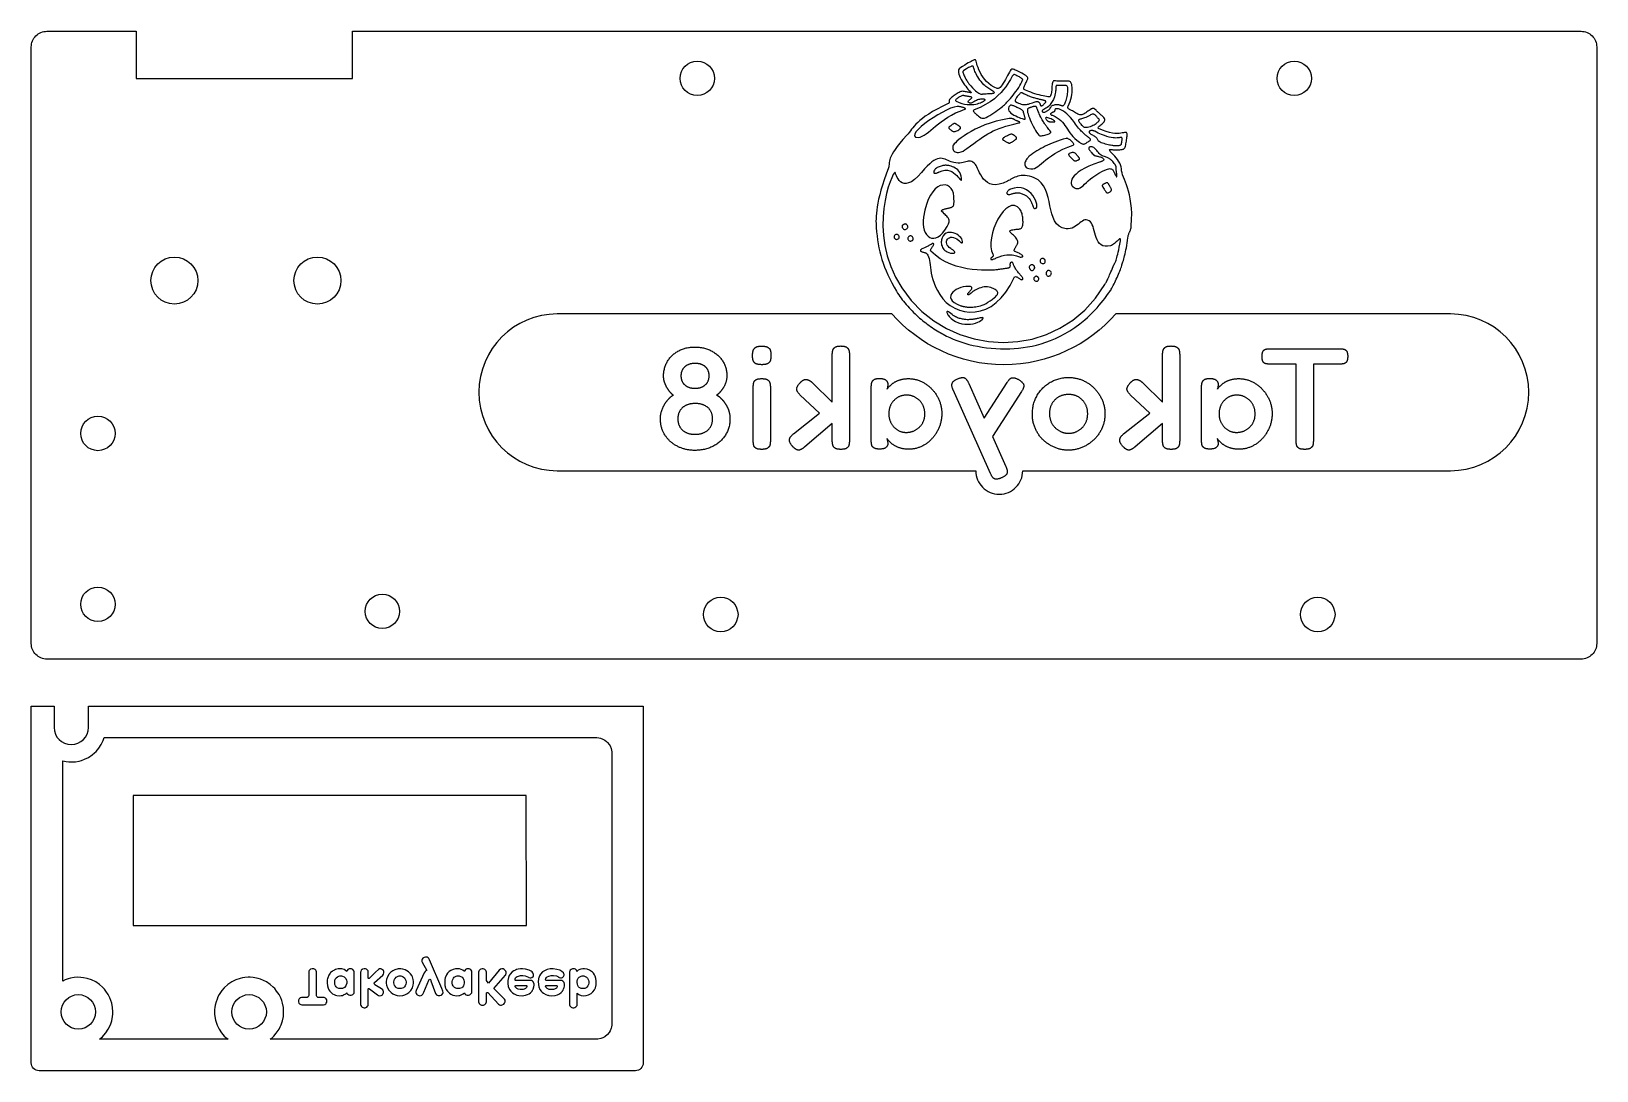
# Model space of a CAD drawing. Extents: x 3 to 102.9, y 3 to 69.3.
import ezdxf

# ---------------------------------------------------------------- set-up
doc = ezdxf.new("R2010")
doc.units = 0
doc.layers.add('CUT', color=1, linetype='CONTINUOUS')
doc.layers.add('ENGRAVE', color=7, linetype='CONTINUOUS')

msp = doc.modelspace()

# ---------------------------------------------------------------- linework, layer by layer
at = {"layer": 'CUT'}
for points in [[(4, 69.3), (9.7, 69.3), (9.7, 66.3), (23.5, 66.3), (23.5, 69.3), (101.9, 69.3, -0.414214), (102.9, 68.3), (102.9, 30.25, -0.414214), (101.9, 29.25), (4, 29.25, -0.414214), (3, 30.25), (3, 68.3, -0.414214)], [(42.05, 26.25), (42.05, 3.5, -0.414214), (41.55, 3), (3.5, 3, -0.414214), (3, 3.5), (3, 26.25), (4.45, 26.25), (4.45, 24.9, 1), (6.65, 24.9), (6.65, 26.25)]]:
    msp.add_lwpolyline(points, format="xyb", close=True, dxfattribs=at)
for centre, radius in [((45.5, 66.3), 1.1), ((83.6, 66.3), 1.1), ((12.13, 53.4), 1.5), ((21.26, 53.4), 1.5), ((7.25, 43.65), 1.1), ((7.25, 32.75), 1.1), ((25.4, 32.3), 1.1), ((47, 32.1), 1.1), ((85.1, 32.1), 1.1), ((6, 6.75), 1.1), ((16.9, 6.75), 1.1)]:
    msp.add_circle(centre, radius, dxfattribs=at)
at = {"layer": 'ENGRAVE'}
for points in [[(57.702, 60.591), (57.5553, 60.1936), (57.4272, 59.8237), (57.3165, 59.48), (57.222, 59.1611), (57.1425, 58.8658), (57.0768, 58.5926), (57.0239, 58.3404), (56.9824, 58.1077), (56.9512, 57.8933), (56.9291, 57.6959), (56.915, 57.514), (56.9076, 57.3465), (56.9058, 57.1919), (56.9084, 57.0491), (56.9142, 56.9165), (56.922, 56.793), (56.9444, 56.5183), (56.9722, 56.2512), (57.0059, 55.9905), (57.046, 55.7353), (57.0931, 55.4845), (57.1477, 55.2371), (57.2103, 54.9919), (57.2814, 54.748), (57.3615, 54.5043), (57.4512, 54.2597), (57.5509, 54.0131), (57.6613, 53.7637), (57.7827, 53.5102), (57.9158, 53.2516), (58.0611, 52.9869), (58.219, 52.715), (58.2857, 52.6063), (58.356, 52.4985), (58.4297, 52.3916), (58.5066, 52.2857), (58.5865, 52.1806), (58.6691, 52.0764), (58.7544, 51.9731), (58.842, 51.8708), (58.9319, 51.7693), (59.0237, 51.6688), (59.1174, 51.5692), (59.2127, 51.4705), (59.3094, 51.3727), (59.4073, 51.2759), (59.5062, 51.18), (59.606, 51.085), (59.6919, 51.0064), (59.7826, 50.9279), (59.8776, 50.8498), (59.9761, 50.7722), (60.0775, 50.6954), (60.1811, 50.6197), (60.2863, 50.5453), (60.3924, 50.4724), (60.4988, 50.4013), (60.6048, 50.3321), (60.7097, 50.2653), (60.813, 50.2009), (60.9139, 50.1392), (61.0118, 50.0805), (61.1061, 50.0251), (61.196, 49.973), (61.3963, 49.8642), (61.6097, 49.7606), (61.8353, 49.6624), (62.072, 49.5701), (62.319, 49.484), (62.5753, 49.4044), (62.84, 49.3319), (63.1123, 49.2666), (63.391, 49.2091), (63.6753, 49.1596), (63.9644, 49.1186), (64.2571, 49.0864), (64.5527, 49.0633), (64.8502, 49.0498), (65.1486, 49.0463), (65.447, 49.053), (65.7247, 49.0679), (66.0055, 49.0907), (66.2893, 49.1228), (66.576, 49.1652), (66.8657, 49.219), (67.1582, 49.2856), (67.4536, 49.3659), (67.7518, 49.4612), (68.0526, 49.5727), (68.3562, 49.7015), (68.6625, 49.8488), (68.9713, 50.0157), (69.2828, 50.2034), (69.5967, 50.4131), (69.9131, 50.6459), (70.232, 50.903), (70.3991, 51.049), (70.5615, 51.2008), (70.7186, 51.3563), (70.8695, 51.5137), (71.0134, 51.6711), (71.1498, 51.8265), (71.2777, 51.978), (71.3964, 52.1236), (71.5051, 52.2615), (71.6032, 52.3897), (71.6898, 52.5062), (71.7641, 52.6092), (71.8255, 52.6967), (71.8731, 52.7668), (71.9062, 52.8175), (71.924, 52.847), (71.9639, 52.9221), (72.0064, 53.0044), (72.051, 53.0928), (72.0971, 53.1864), (72.1444, 53.2843), (72.1922, 53.3854), (72.2401, 53.4888), (72.2875, 53.5936), (72.334, 53.6988), (72.3791, 53.8034), (72.4222, 53.9065), (72.4629, 54.007), (72.5006, 54.1041), (72.5349, 54.1968), (72.5652, 54.2841), (72.591, 54.365), (72.6056, 54.412), (72.6234, 54.4678), (72.644, 54.5324), (72.6669, 54.6057), (72.6918, 54.6876), (72.7183, 54.778), (72.746, 54.8769), (72.7745, 54.9841), (72.8034, 55.0997), (72.8324, 55.2235), (72.861, 55.3554), (72.8888, 55.4955), (72.9156, 55.6435), (72.9408, 55.7995), (72.964, 55.9634), (72.985, 56.135), (72.9943, 56.2046), (73.0055, 56.2653), (73.0183, 56.3184), (73.0325, 56.3652), (73.0477, 56.4069), (73.0636, 56.4448), (73.08, 56.4802), (73.0965, 56.5142), (73.1129, 56.5483), (73.1288, 56.5836), (73.144, 56.6214), (73.1583, 56.6629), (73.1711, 56.7095), (73.1824, 56.7623), (73.1918, 56.8228), (73.199, 56.892), (73.2222, 57.3003), (73.225, 57.674), (73.2098, 58.0153), (73.1795, 58.3265), (73.1364, 58.6098), (73.0832, 58.8675), (73.0226, 59.1018), (72.9571, 59.3151), (72.8893, 59.5096), (72.8219, 59.6874), (72.7573, 59.851), (72.6982, 60.0025), (72.6473, 60.1442), (72.607, 60.2783), (72.5801, 60.4072), (72.569, 60.533), (72.5543, 60.655), (72.5172, 60.7762), (72.4618, 60.8955), (72.3923, 61.0116), (72.3129, 61.1235), (72.2277, 61.23), (72.1408, 61.3301), (72.0565, 61.4225), (71.9789, 61.5061), (71.9121, 61.5799), (71.8604, 61.6426), (71.8279, 61.6932), (71.8187, 61.7304), (71.8371, 61.7532), (71.8871, 61.7605), (71.973, 61.751), (72.0108, 61.7455), (72.0534, 61.741), (72.1001, 61.7376), (72.1502, 61.7352), (72.2027, 61.7339), (72.2571, 61.7338), (72.3124, 61.7349), (72.368, 61.7371), (72.423, 61.7406), (72.4767, 61.7453), (72.5282, 61.7514), (72.5768, 61.7587), (72.6218, 61.7674), (72.6624, 61.7775), (72.6977, 61.789), (72.727, 61.802), (72.7535, 61.825), (72.7781, 61.8641), (72.801, 61.9167), (72.8221, 61.9806), (72.8414, 62.0534), (72.8589, 62.1326), (72.8747, 62.2159), (72.8886, 62.301), (72.9008, 62.3854), (72.9112, 62.4668), (72.9199, 62.5427), (72.9268, 62.6109), (72.932, 62.6689), (72.9354, 62.7143), (72.9371, 62.7448), (72.937, 62.758), (72.9177, 62.8094), (72.8922, 62.8405), (72.8591, 62.8549), (72.8171, 62.856), (72.7647, 62.8474), (72.7005, 62.8324), (72.6232, 62.8146), (72.5312, 62.7974), (72.4234, 62.7843), (72.2982, 62.7788), (72.1542, 62.7844), (71.99, 62.8045), (71.8043, 62.8427), (71.5957, 62.9023), (71.3627, 62.9869), (71.104, 63.1), (71.0777, 63.1205), (71.0729, 63.1456), (71.0866, 63.175), (71.1153, 63.2085), (71.1559, 63.2456), (71.205, 63.2861), (71.2594, 63.3295), (71.3159, 63.3756), (71.3711, 63.424), (71.4218, 63.4744), (71.4648, 63.5264), (71.4968, 63.5797), (71.5144, 63.6339), (71.5145, 63.6888), (71.4938, 63.7439), (71.449, 63.799), (71.4004, 63.8446), (71.3573, 63.8846), (71.3188, 63.9198), (71.2843, 63.9509), (71.253, 63.9788), (71.2241, 64.0044), (71.1969, 64.0285), (71.1705, 64.0519), (71.1443, 64.0754), (71.1175, 64.0998), (71.0892, 64.1261), (71.0589, 64.1549), (71.0257, 64.1872), (70.9888, 64.2238), (70.9475, 64.2654), (70.901, 64.313), (70.8806, 64.3322), (70.8604, 64.3476), (70.8405, 64.3596), (70.821, 64.3685), (70.8021, 64.3746), (70.7839, 64.3783), (70.7665, 64.3798), (70.7501, 64.3796), (70.7348, 64.378), (70.7207, 64.3752), (70.7079, 64.3717), (70.6967, 64.3677), (70.687, 64.3636), (70.6791, 64.3597), (70.673, 64.3564), (70.669, 64.354), (70.5834, 64.3021), (70.5056, 64.251), (70.4344, 64.2015), (70.3689, 64.1544), (70.3079, 64.1107), (70.2504, 64.0713), (70.1953, 64.0369), (70.1416, 64.0085), (70.0882, 63.9869), (70.034, 63.9731), (69.978, 63.9679), (69.919, 63.9721), (69.8561, 63.9866), (69.7882, 64.0124), (69.7142, 64.0502), (69.633, 64.101), (69.5657, 64.1452), (69.5029, 64.1843), (69.4448, 64.2189), (69.3915, 64.2495), (69.343, 64.2768), (69.2995, 64.3013), (69.2611, 64.3236), (69.2279, 64.3441), (69.1999, 64.3636), (69.1774, 64.3825), (69.1603, 64.4014), (69.1488, 64.4209), (69.1431, 64.4416), (69.1431, 64.4639), (69.149, 64.4885), (69.161, 64.516), (69.2358, 64.6743), (69.2973, 64.8292), (69.3464, 64.9797), (69.3839, 65.1248), (69.4107, 65.2637), (69.4276, 65.3954), (69.4356, 65.519), (69.4354, 65.6335), (69.4279, 65.738), (69.414, 65.8317), (69.3945, 65.9134), (69.3704, 65.9824), (69.3424, 66.0377), (69.3114, 66.0784), (69.2783, 66.1034), (69.244, 66.112), (69.1589, 66.1122), (69.0839, 66.1124), (69.0174, 66.1126), (68.9581, 66.113), (68.9045, 66.1135), (68.8552, 66.1141), (68.8088, 66.115), (68.7638, 66.1161), (68.7187, 66.1175), (68.6722, 66.1193), (68.6227, 66.1214), (68.569, 66.124), (68.5095, 66.1269), (68.4428, 66.1304), (68.3674, 66.1344), (68.282, 66.139), (68.2403, 66.1325), (68.2073, 66.109), (68.1819, 66.0706), (68.163, 66.0193), (68.1494, 65.9572), (68.1399, 65.8863), (68.1334, 65.8087), (68.1287, 65.7262), (68.1248, 65.6411), (68.1203, 65.5554), (68.1142, 65.471), (68.1054, 65.39), (68.0926, 65.3145), (68.0747, 65.2465), (68.0505, 65.188), (68.019, 65.141), (67.9913, 65.1279), (67.941, 65.1235), (67.871, 65.127), (67.7837, 65.1379), (67.6819, 65.1554), (67.5683, 65.179), (67.4456, 65.2078), (67.3164, 65.2414), (67.1833, 65.2789), (67.0492, 65.3199), (66.9165, 65.3635), (66.7881, 65.4092), (66.6666, 65.4562), (66.5546, 65.504), (66.4548, 65.5518), (66.37, 65.599), (66.3512, 65.618), (66.3421, 65.6449), (66.3416, 65.6788), (66.3486, 65.7188), (66.3618, 65.7636), (66.3802, 65.8125), (66.4026, 65.8643), (66.428, 65.918), (66.4551, 65.9727), (66.4829, 66.0273), (66.5102, 66.0808), (66.5359, 66.1322), (66.5589, 66.1806), (66.578, 66.2248), (66.5921, 66.264), (66.6, 66.297), (66.5943, 66.3364), (66.5678, 66.3796), (66.5234, 66.4258), (66.4639, 66.4741), (66.3922, 66.5236), (66.311, 66.5735), (66.2232, 66.6228), (66.1316, 66.6706), (66.0392, 66.7161), (65.9486, 66.7584), (65.8628, 66.7966), (65.7845, 66.8298), (65.7167, 66.8572), (65.6621, 66.8777), (65.6236, 66.8906), (65.604, 66.895), (65.5661, 66.8792), (65.5219, 66.836), (65.4721, 66.7695), (65.4175, 66.6839), (65.3587, 66.5831), (65.2965, 66.4714), (65.2317, 66.3527), (65.1649, 66.2313), (65.0968, 66.1111), (65.0283, 65.9963), (64.96, 65.891), (64.8926, 65.7993), (64.8269, 65.7252), (64.7635, 65.6729), (64.7034, 65.6465), (64.647, 65.65), (64.4465, 65.7378), (64.2659, 65.8448), (64.1042, 65.9676), (63.9604, 66.1027), (63.8335, 66.2469), (63.7226, 66.3966), (63.6266, 66.5485), (63.5446, 66.6992), (63.4756, 66.8453), (63.4187, 66.9834), (63.3727, 67.1101), (63.3368, 67.2219), (63.31, 67.3155), (63.2912, 67.3875), (63.2795, 67.4345), (63.274, 67.453), (63.2628, 67.4646), (63.2509, 67.4739), (63.2369, 67.48), (63.2195, 67.4824), (63.1974, 67.4803), (63.1693, 67.473), (63.1337, 67.4598), (63.0895, 67.44), (63.0352, 67.4129), (62.9696, 67.3777), (62.8913, 67.3339), (62.799, 67.2806), (62.6913, 67.2172), (62.567, 67.1429), (62.4246, 67.0571), (62.263, 66.959), (62.2075, 66.9087), (62.1751, 66.8423), (62.1637, 66.7621), (62.171, 66.6702), (62.1947, 66.5691), (62.2325, 66.461), (62.2822, 66.3482), (62.3415, 66.233), (62.4082, 66.1176), (62.48, 66.0044), (62.5546, 65.8956), (62.6298, 65.7935), (62.7032, 65.7004), (62.7728, 65.6186), (62.8361, 65.5504), (62.891, 65.498), (62.9348, 65.4581), (62.9642, 65.4276), (62.9802, 65.4054), (62.9837, 65.3907), (62.9758, 65.3827), (62.9575, 65.3804), (62.9296, 65.3828), (62.8934, 65.3893), (62.8496, 65.3987), (62.7994, 65.4102), (62.7437, 65.423), (62.6836, 65.4361), (62.6199, 65.4487), (62.5538, 65.4598), (62.4861, 65.4685), (62.418, 65.474), (62.3738, 65.4709), (62.3232, 65.4581), (62.2675, 65.4367), (62.2079, 65.4081), (62.1456, 65.3736), (62.0817, 65.3345), (62.0174, 65.292), (61.954, 65.2475), (61.8926, 65.2022), (61.8344, 65.1575), (61.7805, 65.1147), (61.7323, 65.0749), (61.6909, 65.0396), (61.6574, 65.0099), (61.633, 64.9873), (61.619, 64.973), (61.6012, 64.9498), (61.5887, 64.9275), (61.5805, 64.906), (61.5759, 64.8853), (61.574, 64.8654), (61.5741, 64.8462), (61.5753, 64.8277), (61.5769, 64.8099), (61.578, 64.7927), (61.5777, 64.7762), (61.5754, 64.7602), (61.5702, 64.7448), (61.5613, 64.7299), (61.5478, 64.7155), (61.529, 64.7015), (61.504, 64.688), (61.1331, 64.5076), (60.8061, 64.3371), (60.5193, 64.1758), (60.2693, 64.0232), (60.0527, 63.8787), (59.8658, 63.7419), (59.7053, 63.612), (59.5676, 63.4886), (59.4493, 63.3712), (59.3467, 63.2591), (59.2565, 63.1518), (59.1751, 63.0487), (59.0991, 62.9494), (59.0249, 62.8532), (58.949, 62.7596), (58.868, 62.668), (58.6286, 62.4049), (58.4267, 62.1692), (58.259, 61.9588), (58.1223, 61.7717), (58.0133, 61.6058), (57.9287, 61.459), (57.8653, 61.3294), (57.8196, 61.2147), (57.7885, 61.1131), (57.7687, 61.0223), (57.7568, 60.9404), (57.7496, 60.8652), (57.7438, 60.7947), (57.7361, 60.7269), (57.7233, 60.6597)], [(63.731, 65.307), (63.838, 65.3142), (63.9316, 65.3203), (64.0128, 65.3256), (64.0825, 65.33), (64.1419, 65.3337), (64.1917, 65.3368), (64.2331, 65.3393), (64.267, 65.3413), (64.2944, 65.3428), (64.3162, 65.3441), (64.3335, 65.3452), (64.3472, 65.3461), (64.3583, 65.3469), (64.3679, 65.3478), (64.3768, 65.3488), (64.386, 65.35), (64.4286, 65.3591), (64.4526, 65.3722), (64.4597, 65.389), (64.4516, 65.4095), (64.4299, 65.4336), (64.3965, 65.461), (64.3529, 65.4917), (64.3009, 65.5255), (64.2422, 65.5623), (64.1784, 65.602), (64.1114, 65.6444), (64.0427, 65.6895), (63.9742, 65.737), (63.9074, 65.7868), (63.8441, 65.8389), (63.786, 65.893), (63.6933, 65.9913), (63.6089, 66.0914), (63.5324, 66.1919), (63.4635, 66.292), (63.402, 66.3904), (63.3474, 66.4861), (63.2996, 66.578), (63.2581, 66.6649), (63.2227, 66.7457), (63.193, 66.8194), (63.1688, 66.8848), (63.1497, 66.9408), (63.1353, 66.9863), (63.1255, 67.0203), (63.1198, 67.0415), (63.118, 67.049), (63.1135, 67.0582), (63.1078, 67.0668), (63.1001, 67.0741), (63.0897, 67.0796), (63.0758, 67.0826), (63.0577, 67.0826), (63.0347, 67.0789), (63.006, 67.071), (62.9709, 67.0583), (62.9286, 67.0401), (62.8784, 67.0159), (62.8196, 66.9852), (62.7514, 66.9472), (62.673, 66.9014), (62.5838, 66.8472), (62.483, 66.784), (62.4635, 66.7621), (62.4548, 66.7295), (62.4558, 66.6876), (62.4654, 66.638), (62.4824, 66.582), (62.5058, 66.521), (62.5344, 66.4566), (62.567, 66.39), (62.6026, 66.3228), (62.64, 66.2563), (62.6782, 66.1921), (62.7159, 66.1315), (62.752, 66.076), (62.7855, 66.0269), (62.8152, 65.9858), (62.84, 65.954), (62.9597, 65.8139), (63.0681, 65.6947), (63.1657, 65.5949), (63.2532, 65.5127), (63.3311, 65.4466), (63.4, 65.3948), (63.4606, 65.3558), (63.5135, 65.3279), (63.5593, 65.3094), (63.5985, 65.2988), (63.6318, 65.2943), (63.6598, 65.2943), (63.6832, 65.2973), (63.7024, 65.3015), (63.7181, 65.3052)], [(65.137, 64.639), (65.1648, 64.6681), (65.207, 64.7129), (65.2619, 64.772), (65.3275, 64.844), (65.4019, 64.9273), (65.4833, 65.0207), (65.5697, 65.1226), (65.6594, 65.2317), (65.7503, 65.3466), (65.8407, 65.4658), (65.9286, 65.5879), (66.0121, 65.7114), (66.0894, 65.835), (66.1586, 65.9573), (66.2177, 66.0767), (66.265, 66.192), (66.2681, 66.2057), (66.2675, 66.2197), (66.263, 66.2343), (66.2543, 66.2495), (66.2413, 66.2656), (66.2237, 66.2827), (66.2014, 66.3008), (66.1741, 66.3201), (66.1416, 66.3408), (66.1037, 66.3631), (66.0602, 66.387), (66.0109, 66.4126), (65.9555, 66.4402), (65.8939, 66.4699), (65.8258, 66.5018), (65.751, 66.536), (65.7036, 66.5391), (65.6562, 66.5068), (65.6054, 66.4426), (65.548, 66.35), (65.4807, 66.2324), (65.4005, 66.0934), (65.3039, 65.9364), (65.1879, 65.7649), (65.0491, 65.5823), (64.8843, 65.3922), (64.6903, 65.1981), (64.4639, 65.0033), (64.2017, 64.8115), (63.9007, 64.626), (63.5575, 64.4503), (63.169, 64.288), (63.1464, 64.2774), (63.1303, 64.2651), (63.1207, 64.2507), (63.1176, 64.2341), (63.1211, 64.215), (63.1311, 64.1932), (63.1476, 64.1685), (63.1706, 64.1407), (63.2002, 64.1096), (63.2363, 64.0749), (63.2789, 64.0364), (63.328, 63.9938), (63.3837, 63.947), (63.446, 63.8958), (63.5147, 63.8398), (63.59, 63.779), (63.6505, 63.7521), (63.7293, 63.7502), (63.8234, 63.7704), (63.93, 63.8095), (64.0462, 63.8644), (64.1692, 63.9322), (64.2961, 64.0097), (64.4239, 64.0939), (64.5498, 64.1816), (64.671, 64.2699), (64.7845, 64.3557), (64.8875, 64.4359), (64.9772, 64.5073), (65.0506, 64.5671), (65.1048, 64.612)], [(63.582, 64.965), (63.5096, 64.9574), (63.4413, 64.9424), (63.3768, 64.9215), (63.3159, 64.8962), (63.2585, 64.8679), (63.2043, 64.8382), (63.1532, 64.8086), (63.1049, 64.7805), (63.0593, 64.7555), (63.0161, 64.735), (62.9752, 64.7205), (62.9364, 64.7136), (62.8995, 64.7157), (62.8642, 64.7283), (62.8305, 64.7529), (62.798, 64.791), (62.7896, 64.812), (62.7917, 64.8339), (62.8027, 64.8566), (62.8208, 64.8797), (62.8443, 64.9031), (62.8715, 64.9265), (62.9007, 64.9498), (62.9301, 64.9726), (62.9581, 64.9948), (62.983, 65.0161), (63.003, 65.0363), (63.0164, 65.0552), (63.0215, 65.0726), (63.0166, 65.0881), (63, 65.1017), (62.97, 65.113), (62.9625, 65.1146), (62.9462, 65.1178), (62.9223, 65.1224), (62.8919, 65.1281), (62.8564, 65.1347), (62.8168, 65.142), (62.7746, 65.1498), (62.7308, 65.1579), (62.6866, 65.166), (62.6435, 65.1739), (62.6024, 65.1814), (62.5647, 65.1882), (62.5316, 65.1943), (62.5043, 65.1992), (62.484, 65.2029), (62.472, 65.205), (62.4526, 65.204), (62.4235, 65.1966), (62.3864, 65.1835), (62.3433, 65.1655), (62.2959, 65.1434), (62.2461, 65.1179), (62.1957, 65.0897), (62.1466, 65.0596), (62.1006, 65.0284), (62.0596, 64.9967), (62.0253, 64.9654), (61.9996, 64.9351), (61.9844, 64.9067), (61.9815, 64.8809), (61.9928, 64.8584), (62.02, 64.84), (62.2099, 64.7618), (62.3905, 64.7031), (62.5617, 64.6619), (62.7233, 64.6365), (62.8749, 64.6249), (63.0165, 64.6254), (63.1478, 64.636), (63.2685, 64.655), (63.3785, 64.6804), (63.4776, 64.7105), (63.5655, 64.7433), (63.642, 64.777), (63.7069, 64.8098), (63.76, 64.8398), (63.8011, 64.8651), (63.83, 64.884), (63.8538, 64.9026), (63.8661, 64.9182), (63.8683, 64.9313), (63.8617, 64.9419), (63.8476, 64.9504), (63.8274, 64.9569), (63.8024, 64.9617), (63.7739, 64.965), (63.7433, 64.967), (63.7119, 64.968), (63.6811, 64.9682), (63.6521, 64.9678), (63.6264, 64.9671), (63.6052, 64.9662), (63.59, 64.9654)], [(67.571, 64.912), (67.5464, 64.9174), (67.5162, 64.9237), (67.4811, 64.9311), (67.4413, 64.9396), (67.3973, 64.9491), (67.3496, 64.9597), (67.2987, 64.9714), (67.2449, 64.9843), (67.1887, 64.9982), (67.1305, 65.0134), (67.0708, 65.0297), (67.01, 65.0473), (66.9486, 65.0661), (66.887, 65.0861), (66.8257, 65.1074), (66.765, 65.13), (66.6805, 65.1635), (66.6067, 65.1937), (66.5429, 65.2207), (66.488, 65.2449), (66.4412, 65.2663), (66.4016, 65.2851), (66.3684, 65.3017), (66.3406, 65.3161), (66.3174, 65.3287), (66.2978, 65.3395), (66.2811, 65.3488), (66.2662, 65.3568), (66.2523, 65.3638), (66.2386, 65.3698), (66.2241, 65.3751), (66.208, 65.38), (66.1829, 65.3797), (66.1524, 65.3678), (66.1175, 65.3457), (66.0795, 65.3151), (66.0395, 65.2773), (65.9986, 65.234), (65.9582, 65.1866), (65.9193, 65.1366), (65.883, 65.0856), (65.8506, 65.035), (65.8233, 64.9863), (65.8022, 64.9411), (65.7884, 64.9009), (65.7832, 64.8671), (65.7876, 64.8413), (65.803, 64.825), (65.9118, 64.7692), (66.0089, 64.7231), (66.096, 64.6864), (66.1748, 64.6585), (66.2472, 64.6387), (66.3148, 64.6267), (66.3796, 64.6218), (66.4433, 64.6236), (66.5075, 64.6315), (66.5742, 64.645), (66.645, 64.6635), (66.7218, 64.6865), (66.8064, 64.7135), (66.9004, 64.7439), (67.0057, 64.7773), (67.124, 64.813), (67.1645, 64.8217), (67.2007, 64.8233), (67.2328, 64.8187), (67.2611, 64.8088), (67.2859, 64.7943), (67.3073, 64.7762), (67.3257, 64.7554), (67.3413, 64.7326), (67.3543, 64.7089), (67.365, 64.685), (67.3736, 64.6618), (67.3805, 64.6402), (67.3858, 64.621), (67.3898, 64.6052), (67.3928, 64.5936), (67.395, 64.587), (67.3977, 64.5815), (67.4016, 64.575), (67.4068, 64.5679), (67.4137, 64.5612), (67.4224, 64.5553), (67.4332, 64.551), (67.4463, 64.5489), (67.462, 64.5498), (67.4805, 64.5542), (67.5021, 64.5629), (67.5269, 64.5765), (67.5553, 64.5957), (67.5875, 64.6212), (67.6236, 64.6536), (67.6641, 64.6937), (67.709, 64.742), (67.7262, 64.7625), (67.7389, 64.7806), (67.7474, 64.7967), (67.7518, 64.8107), (67.7525, 64.8232), (67.7495, 64.8341), (67.7432, 64.8438), (67.7338, 64.8525), (67.7214, 64.8604), (67.7062, 64.8677), (67.6886, 64.8747), (67.6688, 64.8815), (67.6469, 64.8884), (67.6231, 64.8957), (67.5978, 64.9035)], [(68.351, 65.331), (68.2931, 65.1309), (68.2257, 64.9593), (68.1513, 64.8137), (68.072, 64.6917), (67.99, 64.5907), (67.9076, 64.5082), (67.8271, 64.4417), (67.7507, 64.3888), (67.6807, 64.3468), (67.6193, 64.3133), (67.5687, 64.2857), (67.5312, 64.2617), (67.509, 64.2386), (67.5044, 64.214), (67.5197, 64.1853), (67.557, 64.15), (67.5765, 64.1395), (67.6003, 64.1351), (67.6278, 64.1361), (67.6583, 64.142), (67.6911, 64.1521), (67.7257, 64.166), (67.7612, 64.183), (67.7971, 64.2026), (67.8327, 64.2242), (67.8673, 64.2472), (67.9003, 64.2709), (67.9309, 64.295), (67.9586, 64.3187), (67.9826, 64.3415), (68.0023, 64.3628), (68.017, 64.382), (68.0202, 64.3886), (68.0245, 64.3994), (68.0304, 64.4137), (68.0384, 64.4309), (68.049, 64.4504), (68.0628, 64.4715), (68.0802, 64.4937), (68.1017, 64.5164), (68.128, 64.5388), (68.1594, 64.5604), (68.1965, 64.5806), (68.2398, 64.5987), (68.2897, 64.6141), (68.3469, 64.6262), (68.4118, 64.6344), (68.485, 64.638), (68.5242, 64.6359), (68.5616, 64.6291), (68.5974, 64.6188), (68.6317, 64.6062), (68.6646, 64.5925), (68.6963, 64.5791), (68.727, 64.5672), (68.7567, 64.558), (68.7857, 64.5528), (68.8141, 64.5528), (68.8419, 64.5593), (68.8695, 64.5736), (68.8968, 64.5968), (68.9241, 64.6303), (68.9514, 64.6753), (68.979, 64.733), (69.0076, 64.8044), (69.0348, 64.8832), (69.0604, 64.9678), (69.0837, 65.0566), (69.1045, 65.1478), (69.1223, 65.2397), (69.1367, 65.3309), (69.1471, 65.4195), (69.1533, 65.504), (69.1547, 65.5826), (69.151, 65.6537), (69.1417, 65.7157), (69.1264, 65.7669), (69.1046, 65.8056), (69.076, 65.8302), (69.04, 65.839), (68.9349, 65.8405), (68.8427, 65.8422), (68.7624, 65.844), (68.6931, 65.8458), (68.634, 65.8475), (68.5842, 65.849), (68.5428, 65.8502), (68.5089, 65.8509), (68.4816, 65.851), (68.4601, 65.8504), (68.4435, 65.849), (68.431, 65.8467), (68.4215, 65.8434), (68.4143, 65.8389), (68.4084, 65.8331), (68.403, 65.826), (68.3994, 65.82), (68.3969, 65.8141), (68.3952, 65.8074), (68.394, 65.7993), (68.3933, 65.789), (68.3927, 65.7759), (68.3921, 65.7592), (68.3912, 65.7382), (68.39, 65.7123), (68.388, 65.6806), (68.3852, 65.6426), (68.3813, 65.5973), (68.3762, 65.5443), (68.3696, 65.4827), (68.3612, 65.4118)], [(59.588, 62.521), (59.7173, 62.5533), (59.8466, 62.6072), (59.9774, 62.6802), (60.1114, 62.7701), (60.2503, 62.8746), (60.3957, 62.9914), (60.5492, 63.1181), (60.7125, 63.2525), (60.8872, 63.3922), (61.0751, 63.535), (61.2776, 63.6785), (61.4966, 63.8204), (61.7335, 63.9584), (61.9901, 64.0902), (62.2681, 64.2135), (62.569, 64.326), (62.5946, 64.3361), (62.6114, 64.3462), (62.6198, 64.3562), (62.6205, 64.3664), (62.6139, 64.3766), (62.6006, 64.387), (62.5811, 64.3975), (62.5559, 64.4082), (62.5255, 64.4193), (62.4905, 64.4306), (62.4513, 64.4422), (62.4085, 64.4543), (62.3627, 64.4667), (62.3143, 64.4796), (62.2639, 64.493), (62.212, 64.507), (62.0766, 64.5111), (61.8908, 64.4693), (61.6647, 64.3879), (61.4081, 64.2729), (61.1311, 64.1306), (60.8436, 63.967), (60.5556, 63.7885), (60.2771, 63.601), (60.0181, 63.4108), (59.7885, 63.2241), (59.5983, 63.047), (59.4576, 62.8856), (59.3762, 62.7462), (59.3641, 62.6348), (59.4314, 62.5577)], [(66.341, 64.066), (66.3359, 64.0799), (66.3318, 64.0947), (66.3282, 64.1103), (66.3247, 64.1267), (66.3207, 64.1436), (66.3158, 64.1612), (66.3093, 64.1794), (66.3009, 64.198), (66.2899, 64.217), (66.276, 64.2364), (66.2585, 64.2562), (66.2371, 64.2761), (66.2111, 64.2962), (66.1801, 64.3164), (66.1436, 64.3367), (66.101, 64.357), (66.0269, 64.39), (65.9584, 64.4209), (65.8954, 64.4493), (65.8376, 64.4754), (65.7848, 64.499), (65.7367, 64.5199), (65.6931, 64.5381), (65.6538, 64.5535), (65.6184, 64.566), (65.5868, 64.5755), (65.5588, 64.5819), (65.534, 64.5851), (65.5123, 64.585), (65.4934, 64.5815), (65.477, 64.5746), (65.463, 64.564), (65.3905, 64.4758), (65.3571, 64.3902), (65.358, 64.3077), (65.3886, 64.2287), (65.4441, 64.1536), (65.5199, 64.0827), (65.6113, 64.0166), (65.7136, 63.9555), (65.8221, 63.8999), (65.9321, 63.8502), (66.0389, 63.8068), (66.1379, 63.77), (66.2242, 63.7404), (66.2933, 63.7182), (66.3405, 63.704), (66.361, 63.698), (66.3811, 63.6928), (66.3972, 63.6913), (66.4097, 63.6936), (66.4186, 63.6997), (66.4244, 63.7095), (66.4271, 63.7231), (66.4271, 63.7405), (66.4245, 63.7616), (66.4196, 63.7865), (66.4127, 63.8152), (66.404, 63.8476), (66.3936, 63.8838), (66.3819, 63.9237), (66.3691, 63.9674), (66.3554, 64.0148)], [(67.416, 63.815), (67.3672, 63.929), (67.3252, 64.0294), (67.2893, 64.117), (67.259, 64.1928), (67.2336, 64.2577), (67.2126, 64.3125), (67.1953, 64.3582), (67.1813, 64.3956), (67.1698, 64.4257), (67.1604, 64.4493), (67.1523, 64.4674), (67.1452, 64.4809), (67.1382, 64.4905), (67.1309, 64.4973), (67.1227, 64.5022), (67.113, 64.506), (67.0855, 64.5118), (67.0543, 64.5135), (67.0199, 64.5116), (66.9831, 64.5065), (66.9446, 64.4988), (66.9052, 64.4889), (66.8654, 64.4773), (66.8261, 64.4645), (66.788, 64.451), (66.7516, 64.4373), (66.7178, 64.4239), (66.6873, 64.4112), (66.6608, 64.3998), (66.6389, 64.3901), (66.6224, 64.3827), (66.612, 64.378), (66.5818, 64.3476), (66.568, 64.2947), (66.5692, 64.2218), (66.5838, 64.1317), (66.6105, 64.027), (66.6478, 63.9103), (66.6942, 63.7843), (66.7485, 63.6517), (66.8091, 63.5152), (66.8746, 63.3774), (66.9435, 63.2409), (67.0145, 63.1084), (67.086, 62.9827), (67.1568, 62.8662), (67.2252, 62.7618), (67.29, 62.672), (67.3142, 62.6544), (67.3525, 62.6438), (67.4026, 62.6397), (67.4621, 62.6415), (67.5288, 62.6486), (67.6003, 62.6602), (67.6743, 62.676), (67.7484, 62.6951), (67.8202, 62.7171), (67.8875, 62.7413), (67.948, 62.7671), (67.9992, 62.7939), (68.0388, 62.8211), (68.0646, 62.8481), (68.0741, 62.8743), (68.065, 62.899), (68.0023, 62.9766), (67.9468, 63.045), (67.8975, 63.1056), (67.8536, 63.1597), (67.8142, 63.2088), (67.7783, 63.2542), (67.745, 63.2974), (67.7135, 63.3397), (67.6828, 63.3826), (67.6521, 63.4274), (67.6204, 63.4756), (67.5869, 63.5284), (67.5506, 63.5874), (67.5106, 63.6539), (67.466, 63.7293)], [(70.395, 62.591), (70.3573, 62.6217), (70.3185, 62.6528), (70.2786, 62.6849), (70.2374, 62.7187), (70.1946, 62.7547), (70.1501, 62.7936), (70.1037, 62.836), (70.0551, 62.8826), (70.0043, 62.934), (69.951, 62.9908), (69.8951, 63.0537), (69.8363, 63.1233), (69.7745, 63.2001), (69.7095, 63.285), (69.641, 63.3784), (69.569, 63.481), (69.4423, 63.6554), (69.3196, 63.806), (69.2014, 63.9343), (69.0883, 64.042), (68.9808, 64.1308), (68.8795, 64.2022), (68.7849, 64.2579), (68.6977, 64.2996), (68.6184, 64.3289), (68.5476, 64.3474), (68.4858, 64.3568), (68.4336, 64.3586), (68.3915, 64.3547), (68.3602, 64.3465), (68.3402, 64.3357), (68.332, 64.324), (68.3244, 64.2867), (68.3162, 64.255), (68.3074, 64.2285), (68.298, 64.2066), (68.2881, 64.1887), (68.2775, 64.1744), (68.2663, 64.1631), (68.2545, 64.1542), (68.2421, 64.1474), (68.2291, 64.1419), (68.2155, 64.1373), (68.2012, 64.133), (68.1864, 64.1286), (68.1709, 64.1235), (68.1547, 64.1171), (68.138, 64.109), (68.1019, 64.0879), (68.0756, 64.0686), (68.058, 64.0509), (68.0481, 64.0349), (68.0449, 64.0203), (68.0474, 64.0073), (68.0547, 63.9956), (68.0658, 63.9854), (68.0795, 63.9764), (68.095, 63.9687), (68.1113, 63.9621), (68.1273, 63.9567), (68.1421, 63.9523), (68.1546, 63.949), (68.1639, 63.9465), (68.169, 63.945), (68.3307, 63.8691), (68.4716, 63.7862), (68.5945, 63.697), (68.7025, 63.6019), (68.7983, 63.5017), (68.885, 63.3969), (68.9653, 63.2881), (69.0422, 63.1759), (69.1187, 63.0609), (69.1976, 62.9438), (69.2818, 62.8251), (69.3742, 62.7054), (69.4777, 62.5853), (69.5952, 62.4655), (69.7297, 62.3465), (69.884, 62.229), (69.9385, 62.1921), (69.9875, 62.1624), (70.0317, 62.1398), (70.0719, 62.1237), (70.1091, 62.1139), (70.1439, 62.11), (70.1773, 62.1116), (70.21, 62.1185), (70.2428, 62.1303), (70.2766, 62.1465), (70.3122, 62.167), (70.3503, 62.1913), (70.3919, 62.2191), (70.4376, 62.2501), (70.4884, 62.2838), (70.545, 62.32), (70.5668, 62.3358), (70.5822, 62.3517), (70.5917, 62.3677), (70.5958, 62.3839), (70.595, 62.4001), (70.5896, 62.4166), (70.5803, 62.4331), (70.5675, 62.4499), (70.5516, 62.4668), (70.5332, 62.4839), (70.5126, 62.5012), (70.4904, 62.5187), (70.4671, 62.5364), (70.4431, 62.5544), (70.4189, 62.5726)], [(70.403, 63.18), (70.4982, 63.2062), (70.5882, 63.236), (70.6726, 63.2688), (70.7514, 63.304), (70.8241, 63.341), (70.8904, 63.3793), (70.9501, 63.4183), (71.003, 63.4573), (71.0487, 63.4957), (71.0869, 63.533), (71.1174, 63.5686), (71.1399, 63.6019), (71.1541, 63.6322), (71.1597, 63.6591), (71.1564, 63.6819), (71.144, 63.7), (71.0953, 63.7464), (71.0521, 63.7907), (71.0135, 63.8325), (70.9787, 63.8713), (70.9469, 63.9067), (70.9171, 63.9381), (70.8885, 63.9652), (70.8604, 63.9875), (70.8317, 64.0045), (70.8017, 64.0157), (70.7696, 64.0206), (70.7344, 64.0189), (70.6952, 64.0101), (70.6514, 63.9936), (70.6019, 63.9691), (70.546, 63.936), (70.4592, 63.885), (70.376, 63.8422), (70.297, 63.8068), (70.2225, 63.7776), (70.1531, 63.7539), (70.0891, 63.7345), (70.0311, 63.7185), (69.9795, 63.7049), (69.9347, 63.6927), (69.8972, 63.681), (69.8675, 63.6689), (69.846, 63.6552), (69.8331, 63.639), (69.8293, 63.6194), (69.8352, 63.5954), (69.851, 63.566), (69.9012, 63.4904), (69.9472, 63.4251), (69.9893, 63.3694), (70.0281, 63.3226), (70.064, 63.2838), (70.0976, 63.2524), (70.1291, 63.2277), (70.1593, 63.2087), (70.1884, 63.195), (70.2169, 63.1856), (70.2454, 63.1799), (70.2743, 63.177), (70.304, 63.1764), (70.3351, 63.1771), (70.3679, 63.1786)], [(61.771, 63.352), (61.7369, 63.3263), (61.7042, 63.3024), (61.6734, 63.28), (61.6449, 63.259), (61.6192, 63.2392), (61.5967, 63.2202), (61.5779, 63.202), (61.5633, 63.1842), (61.5531, 63.1668), (61.5481, 63.1495), (61.5484, 63.1321), (61.5547, 63.1143), (61.5674, 63.0961), (61.5868, 63.0771), (61.6136, 63.0571), (61.648, 63.036), (61.676, 63.0185), (61.7019, 62.9999), (61.7264, 62.9811), (61.7504, 62.9627), (61.7744, 62.9457), (61.7994, 62.9308), (61.826, 62.9187), (61.8549, 62.9104), (61.8869, 62.9065), (61.9227, 62.9079), (61.963, 62.9154), (62.0087, 62.9298), (62.0604, 62.9519), (62.1188, 62.9824), (62.1848, 63.0222), (62.259, 63.072), (62.2783, 63.0874), (62.2922, 63.1027), (62.3012, 63.1177), (62.3056, 63.1324), (62.3059, 63.147), (62.3024, 63.1614), (62.2957, 63.1755), (62.286, 63.1895), (62.2739, 63.2033), (62.2596, 63.2169), (62.2438, 63.2303), (62.2267, 63.2436), (62.2087, 63.2567), (62.1903, 63.2696), (62.172, 63.2824), (62.154, 63.295), (62.1222, 63.3178), (62.0937, 63.3386), (62.068, 63.3573), (62.0447, 63.3737), (62.0231, 63.3877), (62.0029, 63.3992), (61.9836, 63.4081), (61.9648, 63.4142), (61.9458, 63.4176), (61.9263, 63.418), (61.9058, 63.4153), (61.8837, 63.4095), (61.8597, 63.4003), (61.8332, 63.3878), (61.8038, 63.3717)], [(65.403, 63.747), (64.9695, 63.6643), (64.565, 63.5649), (64.1893, 63.4516), (63.8422, 63.3273), (63.5236, 63.195), (63.2332, 63.0575), (62.9707, 62.9178), (62.736, 62.7787), (62.5289, 62.6433), (62.3491, 62.5144), (62.1965, 62.3948), (62.0708, 62.2876), (61.9718, 62.1956), (61.8993, 62.1217), (61.8531, 62.0689), (61.833, 62.04), (61.8123, 61.9805), (61.802, 61.9196), (61.8019, 61.8589), (61.812, 61.8), (61.8323, 61.7446), (61.8626, 61.6942), (61.9029, 61.6504), (61.9531, 61.6149), (62.0132, 61.5892), (62.0831, 61.5749), (62.1627, 61.5737), (62.2519, 61.587), (62.3507, 61.6167), (62.4591, 61.6641), (62.5769, 61.7311), (62.704, 61.819), (62.9344, 61.9923), (63.146, 62.1509), (63.3422, 62.2958), (63.5263, 62.4282), (63.7017, 62.5492), (63.8717, 62.66), (64.0396, 62.7616), (64.2089, 62.8554), (64.3828, 62.9423), (64.5648, 63.0236), (64.7581, 63.1003), (64.9662, 63.1736), (65.1924, 63.2447), (65.44, 63.3147), (65.7124, 63.3848), (66.013, 63.456), (66.0414, 63.4633), (66.0623, 63.4708), (66.076, 63.4783), (66.0832, 63.486), (66.0843, 63.494), (66.08, 63.5021), (66.0707, 63.5106), (66.057, 63.5194), (66.0394, 63.5285), (66.0184, 63.5381), (65.9946, 63.548), (65.9686, 63.5585), (65.9407, 63.5695), (65.9117, 63.5811), (65.8819, 63.5932), (65.852, 63.606), (65.8231, 63.6195), (65.7977, 63.6325), (65.7752, 63.6451), (65.7547, 63.6571), (65.7356, 63.6686), (65.7171, 63.6795), (65.6984, 63.6898), (65.6789, 63.6994), (65.6577, 63.7082), (65.6343, 63.7164), (65.6077, 63.7237), (65.5774, 63.7302), (65.5424, 63.7358), (65.5022, 63.7405), (65.456, 63.7442)], [(67.981, 63.536), (67.9966, 63.5352), (68.0122, 63.5342), (68.0278, 63.5332), (68.0434, 63.5321), (68.059, 63.5309), (68.0747, 63.5296), (68.0903, 63.5283), (68.106, 63.527), (68.1217, 63.5257), (68.1373, 63.5244), (68.153, 63.5231), (68.1686, 63.5219), (68.1842, 63.5208), (68.1998, 63.5198), (68.2154, 63.5188), (68.231, 63.518), (68.2867, 63.5205), (68.3135, 63.5328), (68.3151, 63.553), (68.2953, 63.5795), (68.2578, 63.6103), (68.2064, 63.6438), (68.1447, 63.678), (68.0766, 63.7112), (68.0058, 63.7417), (67.936, 63.7676), (67.8711, 63.7871), (67.8146, 63.7984), (67.7704, 63.7998), (67.7423, 63.7893), (67.7339, 63.7653), (67.749, 63.726), (67.7702, 63.692), (67.7907, 63.6625), (67.8104, 63.6372), (67.8293, 63.6157), (67.8473, 63.5978), (67.8645, 63.583), (67.8808, 63.5711), (67.8961, 63.5616), (67.9105, 63.5544), (67.9239, 63.5489), (67.9362, 63.545), (67.9474, 63.5422), (67.9576, 63.5403), (67.9666, 63.5388), (67.9744, 63.5375)], [(72.075, 62.021), (72.0962, 62.0206), (72.1227, 62.0196), (72.1537, 62.0183), (72.1884, 62.0169), (72.2258, 62.0158), (72.265, 62.0153), (72.3051, 62.0156), (72.3454, 62.017), (72.3848, 62.0198), (72.4225, 62.0243), (72.4577, 62.0308), (72.4894, 62.0396), (72.5168, 62.0509), (72.5389, 62.065), (72.555, 62.0823), (72.564, 62.103), (72.5663, 62.1129), (72.5701, 62.1295), (72.575, 62.1518), (72.5806, 62.179), (72.5867, 62.2098), (72.5929, 62.2435), (72.5988, 62.279), (72.6041, 62.3154), (72.6085, 62.3516), (72.6117, 62.3866), (72.6132, 62.4195), (72.6128, 62.4494), (72.6101, 62.4751), (72.6048, 62.4958), (72.5966, 62.5104), (72.585, 62.518), (72.5501, 62.524), (72.5116, 62.5237), (72.4682, 62.519), (72.4187, 62.5118), (72.3616, 62.504), (72.2958, 62.4975), (72.2198, 62.4942), (72.1325, 62.496), (72.0325, 62.5048), (71.9184, 62.5224), (71.7891, 62.5509), (71.6431, 62.592), (71.4792, 62.6476), (71.2961, 62.7198), (71.0925, 62.8103), (70.867, 62.921), (70.8602, 62.9245), (70.8493, 62.9297), (70.8348, 62.9362), (70.8172, 62.9435), (70.7969, 62.9509), (70.7742, 62.9581), (70.7497, 62.9645), (70.7237, 62.9695), (70.6968, 62.9727), (70.6692, 62.9736), (70.6416, 62.9716), (70.6142, 62.9663), (70.5875, 62.9571), (70.5619, 62.9434), (70.538, 62.9249), (70.516, 62.901), (70.5038, 62.8755), (70.5059, 62.8502), (70.5205, 62.825), (70.5458, 62.7996), (70.58, 62.7738), (70.6213, 62.7474), (70.668, 62.7202), (70.7182, 62.692), (70.7703, 62.6626), (70.8224, 62.6317), (70.8728, 62.5992), (70.9196, 62.5649), (70.9611, 62.5285), (70.9955, 62.4899), (71.0211, 62.4488), (71.036, 62.405), (71.0544, 62.3628), (71.0905, 62.3227), (71.1418, 62.2849), (71.2058, 62.2494), (71.2801, 62.2162), (71.3622, 62.1854), (71.4497, 62.1571), (71.5401, 62.1312), (71.631, 62.108), (71.72, 62.0873), (71.8045, 62.0693), (71.8821, 62.054), (71.9505, 62.0415), (72.007, 62.0318), (72.0493, 62.0249)], [(65.746, 62.644), (65.74, 62.6482), (65.7322, 62.6543), (65.7225, 62.6621), (65.7111, 62.6711), (65.698, 62.6808), (65.6831, 62.6908), (65.6666, 62.7007), (65.6485, 62.71), (65.6288, 62.7183), (65.6075, 62.7253), (65.5847, 62.7304), (65.5604, 62.7332), (65.5346, 62.7333), (65.5075, 62.7302), (65.4789, 62.7236), (65.449, 62.713), (65.3634, 62.6765), (65.2889, 62.643), (65.2246, 62.6123), (65.1698, 62.5843), (65.1238, 62.5589), (65.0858, 62.5357), (65.0551, 62.5148), (65.031, 62.4959), (65.0127, 62.4788), (64.9994, 62.4635), (64.9905, 62.4497), (64.9852, 62.4372), (64.9827, 62.426), (64.9824, 62.4158), (64.9834, 62.4066), (64.985, 62.398), (64.9906, 62.3898), (65.0035, 62.3785), (65.023, 62.3646), (65.0478, 62.3487), (65.0771, 62.3311), (65.1098, 62.3124), (65.1449, 62.293), (65.1815, 62.2734), (65.2185, 62.254), (65.2549, 62.2355), (65.2897, 62.2181), (65.3219, 62.2024), (65.3506, 62.1889), (65.3746, 62.178), (65.3931, 62.1702), (65.405, 62.166), (65.42, 62.1652), (65.4396, 62.169), (65.4629, 62.1768), (65.4893, 62.1881), (65.5181, 62.2023), (65.5486, 62.2187), (65.58, 62.2368), (65.6116, 62.2559), (65.6428, 62.2755), (65.6729, 62.2949), (65.701, 62.3136), (65.7266, 62.331), (65.7489, 62.3464), (65.7672, 62.3593), (65.7808, 62.369), (65.789, 62.375), (65.8147, 62.3943), (65.836, 62.4125), (65.8531, 62.4298), (65.8661, 62.4463), (65.8751, 62.4622), (65.8802, 62.4777), (65.8815, 62.4929), (65.8792, 62.508), (65.8735, 62.5231), (65.8644, 62.5385), (65.852, 62.5542), (65.8365, 62.5705), (65.8181, 62.5874), (65.7967, 62.6052), (65.7727, 62.624)], [(66.675, 61.33), (66.6614, 61.3152), (66.6384, 61.2891), (66.6083, 61.2531), (66.5736, 61.2087), (66.5367, 61.1573), (66.4999, 61.1003), (66.4656, 61.0392), (66.4363, 60.9754), (66.4143, 60.9104), (66.402, 60.8456), (66.4019, 60.7824), (66.4163, 60.7224), (66.4476, 60.6669), (66.4982, 60.6173), (66.5705, 60.5752), (66.667, 60.542), (66.7925, 60.5215), (66.9082, 60.5268), (67.0177, 60.5557), (67.1244, 60.6058), (67.2321, 60.6748), (67.3443, 60.7607), (67.4645, 60.8609), (67.5964, 60.9734), (67.7435, 61.0958), (67.9094, 61.2258), (68.0977, 61.3612), (68.3119, 61.4998), (68.5557, 61.6392), (68.8326, 61.7772), (69.1461, 61.9116), (69.5, 62.04), (69.5208, 62.0534), (69.5291, 62.0745), (69.526, 62.102), (69.5129, 62.1346), (69.491, 62.1712), (69.4616, 62.2103), (69.4259, 62.2509), (69.3854, 62.2916), (69.3411, 62.3312), (69.2945, 62.3684), (69.2468, 62.4021), (69.1992, 62.4308), (69.1531, 62.4534), (69.1096, 62.4687), (69.0702, 62.4753), (69.036, 62.472), (68.8412, 62.4149), (68.6559, 62.3563), (68.4795, 62.2961), (68.3113, 62.2344), (68.1506, 62.1708), (67.9966, 62.1055), (67.8488, 62.0382), (67.7062, 61.9689), (67.5684, 61.8974), (67.4345, 61.8238), (67.3039, 61.7478), (67.1758, 61.6695), (67.0496, 61.5886), (66.9245, 61.5051), (66.7999, 61.4189)], [(72.104, 54.439), (72.1168, 54.4603), (72.1311, 54.4854), (72.1469, 54.5156), (72.1644, 54.552), (72.1834, 54.5959), (72.2041, 54.6486), (72.2263, 54.7114), (72.2503, 54.7855), (72.2758, 54.8721), (72.3031, 54.9726), (72.3321, 55.0882), (72.3628, 55.22), (72.3952, 55.3695), (72.4293, 55.5378), (72.4653, 55.7262), (72.503, 55.936), (72.5112, 56.0002), (72.5098, 56.0426), (72.4993, 56.0653), (72.4806, 56.0707), (72.4544, 56.0612), (72.4213, 56.0389), (72.3822, 56.0063), (72.3376, 55.9655), (72.2884, 55.9189), (72.2352, 55.8688), (72.1788, 55.8175), (72.1198, 55.7672), (72.059, 55.7204), (71.9972, 55.6792), (71.9349, 55.646), (71.873, 55.623), (71.6857, 55.587), (71.5247, 55.5881), (71.3872, 55.6223), (71.2709, 55.6852), (71.1732, 55.7726), (71.0915, 55.8803), (71.0233, 56.004), (70.9661, 56.1395), (70.9174, 56.2825), (70.8746, 56.4289), (70.8351, 56.5743), (70.7965, 56.7145), (70.7562, 56.8454), (70.7118, 56.9625), (70.6605, 57.0618), (70.6, 57.139), (70.5048, 57.2173), (70.4143, 57.263), (70.3273, 57.2801), (70.243, 57.2724), (70.16, 57.2441), (70.0776, 57.199), (69.9944, 57.1412), (69.9096, 57.0746), (69.8221, 57.0033), (69.7307, 56.9312), (69.6344, 56.8623), (69.5322, 56.8005), (69.4231, 56.7499), (69.3058, 56.7145), (69.1795, 56.6982), (69.043, 56.705), (68.7917, 56.7683), (68.589, 56.8778), (68.4279, 57.0275), (68.3018, 57.2117), (68.2036, 57.4243), (68.1265, 57.6594), (68.0637, 57.9113), (68.0084, 58.1739), (67.9536, 58.4413), (67.8924, 58.7078), (67.8181, 58.9672), (67.7238, 59.2139), (67.6026, 59.4418), (67.4476, 59.645), (67.252, 59.8177), (67.009, 59.954), (66.8481, 60.0164), (66.6968, 60.0619), (66.5547, 60.0918), (66.4211, 60.1077), (66.2956, 60.1109), (66.1777, 60.103), (66.0667, 60.0855), (65.9622, 60.0597), (65.8637, 60.0273), (65.7705, 59.9896), (65.6822, 59.9481), (65.5983, 59.9042), (65.5181, 59.8595), (65.4412, 59.8154), (65.367, 59.7735), (65.295, 59.735), (65.0151, 59.6118), (64.7647, 59.5397), (64.5418, 59.5131), (64.3445, 59.5266), (64.1708, 59.5746), (64.0187, 59.6518), (63.8863, 59.7525), (63.7715, 59.8714), (63.6724, 60.0028), (63.5871, 60.1413), (63.5135, 60.2815), (63.4497, 60.4177), (63.3937, 60.5446), (63.3436, 60.6566), (63.2974, 60.7482), (63.253, 60.814), (63.1704, 60.8993), (63.0924, 60.9592), (63.0176, 60.9971), (62.9445, 61.0163), (62.8719, 61.0201), (62.7984, 61.0117), (62.7225, 60.9944), (62.643, 60.9716), (62.5584, 60.9465), (62.4674, 60.9224), (62.3685, 60.9026), (62.2605, 60.8904), (62.1419, 60.889), (62.0113, 60.9018), (61.8675, 60.932), (61.709, 60.983), (61.6025, 61.0256), (61.5024, 61.0687), (61.407, 61.1098), (61.3145, 61.1463), (61.2233, 61.1757), (61.1317, 61.1955), (61.038, 61.2031), (60.9404, 61.1959), (60.8372, 61.1714), (60.7269, 61.127), (60.6075, 61.0602), (60.4775, 60.9685), (60.3352, 60.8493), (60.1788, 60.7), (60.0066, 60.5181), (59.817, 60.301), (59.5763, 60.038), (59.3589, 59.8429), (59.1636, 59.7086), (58.9893, 59.6282), (58.8349, 59.5946), (58.6992, 59.601), (58.581, 59.6401), (58.4793, 59.7051), (58.3928, 59.789), (58.3204, 59.8847), (58.2609, 59.9853), (58.2133, 60.0837), (58.1764, 60.173), (58.1489, 60.2462), (58.1299, 60.2962), (58.118, 60.316), (58.0783, 60.2781), (58.0073, 60.1572), (57.9137, 59.959), (57.806, 59.6892), (57.693, 59.3536), (57.5831, 58.9577), (57.485, 58.5073), (57.4074, 58.008), (57.3588, 57.4655), (57.3479, 56.8856), (57.3832, 56.2739), (57.4735, 55.636), (57.6273, 54.9777), (57.8532, 54.3046), (58.1599, 53.6225), (58.556, 52.937), (59.1539, 52.1343), (59.8357, 51.4334), (60.5895, 50.8358), (61.4033, 50.343), (62.2653, 49.9566), (63.1636, 49.6779), (64.0862, 49.5086), (65.0212, 49.4501), (65.9568, 49.504), (66.8811, 49.6716), (67.782, 49.9546), (68.6478, 50.3544), (69.4665, 50.8726), (70.2262, 51.5105), (70.915, 52.2699), (71.521, 53.152), (71.5413, 53.1872), (71.5635, 53.2277), (71.5878, 53.2737), (71.6141, 53.3252), (71.6424, 53.3826), (71.6729, 53.4458), (71.7056, 53.5152), (71.7405, 53.5907), (71.7776, 53.6727), (71.8171, 53.7613), (71.8588, 53.8565), (71.9029, 53.9586), (71.9495, 54.0678), (71.9985, 54.1841), (72.05, 54.3078)], [(69.787, 61.331), (69.7632, 61.3563), (69.7411, 61.3829), (69.7202, 61.4101), (69.6997, 61.4373), (69.6789, 61.4637), (69.6571, 61.4885), (69.6337, 61.5112), (69.608, 61.531), (69.5793, 61.5472), (69.5469, 61.559), (69.5101, 61.5659), (69.4683, 61.567), (69.4208, 61.5616), (69.3669, 61.5492), (69.3058, 61.5289), (69.237, 61.5), (69.2162, 61.4871), (69.2035, 61.4717), (69.1981, 61.4539), (69.1991, 61.4342), (69.2059, 61.4129), (69.2175, 61.3904), (69.2332, 61.3669), (69.2521, 61.3429), (69.2735, 61.3186), (69.2965, 61.2944), (69.3204, 61.2706), (69.3443, 61.2476), (69.3674, 61.2257), (69.3889, 61.2052), (69.4081, 61.1865), (69.424, 61.17), (69.4533, 61.138), (69.4801, 61.1105), (69.5047, 61.0874), (69.5276, 61.0685), (69.5494, 61.0536), (69.5704, 61.0425), (69.5911, 61.0352), (69.6119, 61.0314), (69.6333, 61.0309), (69.6558, 61.0337), (69.6797, 61.0394), (69.7057, 61.0481), (69.734, 61.0594), (69.7652, 61.0733), (69.7997, 61.0895), (69.838, 61.108), (69.8605, 61.1197), (69.8778, 61.1308), (69.8904, 61.1416), (69.8987, 61.1523), (69.9029, 61.1629), (69.9034, 61.1737), (69.9007, 61.1849), (69.895, 61.1966), (69.8867, 61.2091), (69.8763, 61.2224), (69.8639, 61.2368), (69.8501, 61.2524), (69.8351, 61.2695), (69.8194, 61.2882), (69.8032, 61.3086)], [(72.113, 60.879), (72.0643, 60.9363), (72.0206, 60.9862), (71.9811, 61.0297), (71.9447, 61.0673), (71.9106, 61.0999), (71.8778, 61.1281), (71.8453, 61.1527), (71.8122, 61.1744), (71.7777, 61.1939), (71.7406, 61.212), (71.7002, 61.2293), (71.6554, 61.2467), (71.6053, 61.2649), (71.549, 61.2845), (71.4856, 61.3063), (71.414, 61.331), (71.3428, 61.3623), (71.2767, 61.4036), (71.2152, 61.4528), (71.1575, 61.5079), (71.1029, 61.5668), (71.0507, 61.6276), (71.0003, 61.6882), (70.951, 61.7465), (70.902, 61.8006), (70.8528, 61.8483), (70.8025, 61.8878), (70.7505, 61.9168), (70.6962, 61.9335), (70.6388, 61.9358), (70.5776, 61.9216), (70.512, 61.889), (70.4984, 61.8787), (70.4883, 61.8672), (70.482, 61.854), (70.4796, 61.839), (70.4813, 61.8217), (70.4871, 61.8019), (70.4974, 61.7793), (70.5122, 61.7535), (70.5318, 61.7242), (70.5562, 61.6912), (70.5856, 61.6541), (70.6203, 61.6125), (70.6603, 61.5663), (70.7058, 61.515), (70.757, 61.4583), (70.814, 61.396), (70.8273, 61.3872), (70.8498, 61.3788), (70.8803, 61.3703), (70.9177, 61.3615), (70.9606, 61.3522), (71.0079, 61.3421), (71.0583, 61.3309), (71.1107, 61.3182), (71.1639, 61.304), (71.2165, 61.2877), (71.2675, 61.2693), (71.3155, 61.2483), (71.3593, 61.2246), (71.3979, 61.1978), (71.4298, 61.1677), (71.454, 61.134), (71.4582, 61.1191), (71.4551, 61.1039), (71.4455, 61.0884), (71.4304, 61.0728), (71.4108, 61.0574), (71.3875, 61.0423), (71.3615, 61.0276), (71.3338, 61.0136), (71.3052, 61.0004), (71.2767, 60.9882), (71.2493, 60.9771), (71.2239, 60.9674), (71.2015, 60.9591), (71.1829, 60.9525), (71.1691, 60.9477), (71.161, 60.945), (70.8008, 60.8178), (70.4896, 60.6902), (70.2242, 60.5633), (70.0015, 60.4378), (69.818, 60.3149), (69.6706, 60.1953), (69.556, 60.0801), (69.471, 59.9701), (69.4123, 59.8664), (69.3766, 59.7697), (69.3607, 59.6812), (69.3613, 59.6016), (69.3752, 59.532), (69.3991, 59.4732), (69.4298, 59.4262), (69.464, 59.392), (69.5708, 59.3198), (69.6688, 59.2793), (69.7606, 59.2676), (69.8489, 59.282), (69.9365, 59.3198), (70.0259, 59.3781), (70.1199, 59.4543), (70.2212, 59.5456), (70.3325, 59.6493), (70.4564, 59.7625), (70.5957, 59.8825), (70.753, 60.0067), (70.9309, 60.1321), (71.1323, 60.2562), (71.3598, 60.3761), (71.616, 60.489), (71.6911, 60.5156), (71.7574, 60.5321), (71.8157, 60.5391), (71.8669, 60.5375), (71.9116, 60.528), (71.9507, 60.5112), (71.985, 60.488), (72.0151, 60.4589), (72.042, 60.4247), (72.0662, 60.3862), (72.0888, 60.3441), (72.1103, 60.299), (72.1316, 60.2518), (72.1535, 60.203), (72.1767, 60.1535), (72.202, 60.104), (72.2308, 60.0557), (72.2526, 60.0283), (72.2683, 60.0195), (72.2785, 60.0268), (72.2839, 60.0477), (72.2851, 60.0798), (72.283, 60.1208), (72.2782, 60.168), (72.2715, 60.2191), (72.2634, 60.2717), (72.2547, 60.3233), (72.2462, 60.3715), (72.2384, 60.4138), (72.2322, 60.4477), (72.2281, 60.471), (72.227, 60.481), (72.234, 60.5145), (72.2385, 60.5452), (72.2407, 60.5734), (72.2407, 60.5994), (72.2386, 60.6237), (72.2345, 60.6467), (72.2286, 60.6685), (72.221, 60.6897), (72.2118, 60.7107), (72.2011, 60.7316), (72.1891, 60.753), (72.1758, 60.7752), (72.1615, 60.7985), (72.1461, 60.8233), (72.1299, 60.8501)], [(61.358, 60.758), (61.3398, 60.7563), (61.3112, 60.7532), (61.2736, 60.7484), (61.2284, 60.7415), (61.1771, 60.7323), (61.1209, 60.7203), (61.0615, 60.7054), (61, 60.687), (60.938, 60.6649), (60.8768, 60.6388), (60.8179, 60.6084), (60.7626, 60.5732), (60.7124, 60.533), (60.6686, 60.4875), (60.6327, 60.4363), (60.606, 60.379), (60.5941, 60.335), (60.5928, 60.3011), (60.6008, 60.2762), (60.6167, 60.2593), (60.6393, 60.2496), (60.6673, 60.246), (60.6992, 60.2476), (60.7339, 60.2534), (60.7699, 60.2624), (60.8061, 60.2736), (60.841, 60.2861), (60.8733, 60.299), (60.9018, 60.3112), (60.9251, 60.3217), (60.942, 60.3296), (60.951, 60.334), (61.1353, 60.4069), (61.3062, 60.4391), (61.4639, 60.4364), (61.6084, 60.4048), (61.7399, 60.3503), (61.8585, 60.2786), (61.9644, 60.1959), (62.0576, 60.1079), (62.1383, 60.0206), (62.2067, 59.9399), (62.2628, 59.8717), (62.3068, 59.822), (62.3387, 59.7966), (62.3589, 59.8016), (62.3672, 59.8427), (62.364, 59.926), (62.3431, 60.0608), (62.3064, 60.1802), (62.2559, 60.2851), (62.194, 60.3763), (62.1228, 60.455), (62.0446, 60.522), (61.9614, 60.5783), (61.8756, 60.6247), (61.7894, 60.6624), (61.7049, 60.6922), (61.6243, 60.715), (61.5499, 60.7318), (61.4839, 60.7435), (61.4284, 60.7512), (61.3857, 60.7557)], [(61.887, 58.46), (61.8854, 58.5098), (61.8841, 58.5534), (61.8829, 58.5912), (61.8819, 58.6237), (61.8811, 58.6513), (61.8804, 58.6745), (61.8798, 58.6938), (61.8794, 58.7096), (61.879, 58.7224), (61.8787, 58.7326), (61.8784, 58.7406), (61.8781, 58.747), (61.8779, 58.7522), (61.8776, 58.7566), (61.8773, 58.7607), (61.877, 58.765), (61.8443, 58.9658), (61.7827, 59.1377), (61.6959, 59.2787), (61.5876, 59.387), (61.4613, 59.4607), (61.3208, 59.4979), (61.1696, 59.4967), (61.0115, 59.4554), (60.85, 59.3719), (60.6889, 59.2444), (60.5317, 59.0711), (60.3822, 58.8501), (60.2439, 58.5794), (60.1205, 58.2573), (60.0156, 57.8818), (59.933, 57.451), (59.9096, 57.2183), (59.9113, 57.0016), (59.936, 56.8032), (59.9817, 56.625), (60.0466, 56.4692), (60.1285, 56.3381), (60.2255, 56.2336), (60.3356, 56.158), (60.4569, 56.1134), (60.5872, 56.1019), (60.7248, 56.1256), (60.8675, 56.1868), (61.0133, 56.2875), (61.1603, 56.4298), (61.3066, 56.6159), (61.45, 56.848), (61.4969, 56.938), (61.5325, 57.0179), (61.5573, 57.0891), (61.5718, 57.1528), (61.5765, 57.2104), (61.5717, 57.2631), (61.558, 57.3123), (61.5359, 57.3591), (61.5058, 57.405), (61.4681, 57.4513), (61.4235, 57.4991), (61.3722, 57.5499), (61.3149, 57.6048), (61.2519, 57.6653), (61.1838, 57.7326), (61.111, 57.808), (61.0959, 57.8302), (61.0924, 57.8512), (61.0994, 57.8711), (61.1157, 57.8897), (61.1403, 57.9074), (61.1718, 57.9239), (61.2091, 57.9396), (61.251, 57.9542), (61.2964, 57.9681), (61.3441, 57.9811), (61.393, 57.9933), (61.4417, 58.0049), (61.4893, 58.0158), (61.5345, 58.026), (61.5761, 58.0358), (61.613, 58.045), (61.6612, 58.0585), (61.7032, 58.072), (61.7392, 58.0857), (61.7699, 58.1001), (61.7956, 58.1156), (61.8169, 58.1325), (61.8341, 58.1511), (61.8479, 58.1719), (61.8586, 58.1952), (61.8667, 58.2214), (61.8726, 58.2508), (61.877, 58.2839), (61.8801, 58.321), (61.8825, 58.3625), (61.8846, 58.4087)], [(66.055, 58.994), (66.2321, 58.9393), (66.3806, 58.875), (66.5034, 58.8029), (66.6033, 58.7249), (66.6832, 58.6428), (66.7461, 58.5584), (66.7948, 58.4737), (66.8321, 58.3904), (66.8611, 58.3103), (66.8845, 58.2354), (66.9052, 58.1674), (66.9262, 58.1082), (66.9503, 58.0596), (66.9803, 58.0235), (67.0193, 58.0017), (67.07, 57.996), (67.129, 58.019), (67.1647, 58.0767), (67.1775, 58.1632), (67.168, 58.2725), (67.1367, 58.3988), (67.0841, 58.5363), (67.0106, 58.679), (66.9169, 58.8211), (66.8033, 58.9567), (66.6705, 59.0799), (66.5189, 59.1849), (66.349, 59.2657), (66.1614, 59.3165), (65.9565, 59.3314), (65.7349, 59.3045), (65.497, 59.23), (65.4405, 59.2037), (65.3921, 59.1749), (65.3515, 59.1442), (65.3186, 59.1123), (65.2932, 59.0801), (65.2751, 59.0481), (65.2641, 59.0171), (65.2601, 58.9877), (65.2629, 58.9609), (65.2722, 58.9371), (65.2879, 58.9172), (65.3098, 58.9018), (65.3378, 58.8917), (65.3716, 58.8875), (65.4111, 58.8901), (65.456, 58.9), (65.5081, 58.9153), (65.5541, 58.9288), (65.5948, 58.9408), (65.6312, 58.9512), (65.6641, 58.9603), (65.6944, 58.9681), (65.7231, 58.9746), (65.751, 58.98), (65.7791, 58.9844), (65.8082, 58.9878), (65.8392, 58.9904), (65.8731, 58.9922), (65.9107, 58.9934), (65.953, 58.9941), (66.0008, 58.9942)], [(71.831, 59.427), (71.8104, 59.4585), (71.7921, 59.4882), (71.7757, 59.5157), (71.7608, 59.5409), (71.7468, 59.5637), (71.7334, 59.5838), (71.7201, 59.6011), (71.7064, 59.6154), (71.6919, 59.6264), (71.6761, 59.6341), (71.6587, 59.6383), (71.639, 59.6386), (71.6168, 59.6351), (71.5915, 59.6274), (71.5627, 59.6154), (71.53, 59.599), (71.5017, 59.5841), (71.4752, 59.5705), (71.4509, 59.5581), (71.4287, 59.5465), (71.4089, 59.5354), (71.3917, 59.5244), (71.3771, 59.5132), (71.3654, 59.5016), (71.3566, 59.4892), (71.351, 59.4757), (71.3487, 59.4608), (71.3499, 59.4442), (71.3546, 59.4255), (71.3631, 59.4044), (71.3755, 59.3807), (71.392, 59.354), (71.4312, 59.2935), (71.4656, 59.2392), (71.4956, 59.1909), (71.5218, 59.1484), (71.5447, 59.1114), (71.5648, 59.0798), (71.5827, 59.0532), (71.5987, 59.0314), (71.6136, 59.0142), (71.6277, 59.0013), (71.6416, 58.9926), (71.6558, 58.9877), (71.6708, 58.9864), (71.6872, 58.9885), (71.7054, 58.9938), (71.726, 59.002), (71.771, 59.0223), (71.81, 59.042), (71.8429, 59.0615), (71.8702, 59.0811), (71.892, 59.101), (71.9085, 59.1215), (71.92, 59.143), (71.9266, 59.1657), (71.9286, 59.19), (71.9262, 59.2161), (71.9196, 59.2442), (71.909, 59.2748), (71.8946, 59.3081), (71.8767, 59.3443), (71.8554, 59.3839)], [(66.282, 56.942), (66.2835, 56.9634), (66.2853, 56.9963), (66.287, 57.0394), (66.2882, 57.0914), (66.2884, 57.1511), (66.2872, 57.2172), (66.2841, 57.2883), (66.2786, 57.3632), (66.2704, 57.4407), (66.2588, 57.5194), (66.2436, 57.598), (66.2242, 57.6752), (66.2002, 57.7498), (66.1711, 57.8205), (66.1366, 57.886), (66.096, 57.945), (65.9268, 58.106), (65.7481, 58.1817), (65.5637, 58.1807), (65.3772, 58.1115), (65.1926, 57.9829), (65.0136, 57.8032), (64.8439, 57.5811), (64.6875, 57.3251), (64.548, 57.0439), (64.4293, 56.7458), (64.3351, 56.4397), (64.2693, 56.1339), (64.2356, 55.8371), (64.2377, 55.5578), (64.2796, 55.3046), (64.365, 55.086), (64.3812, 55.051), (64.3895, 55.0207), (64.3909, 54.9945), (64.3865, 54.9719), (64.3771, 54.9522), (64.3638, 54.9349), (64.3474, 54.9194), (64.3291, 54.9051), (64.3098, 54.8915), (64.2904, 54.878), (64.272, 54.8641), (64.2555, 54.849), (64.2418, 54.8324), (64.232, 54.8136), (64.2271, 54.792), (64.228, 54.767), (64.229, 54.7614), (64.2309, 54.7559), (64.234, 54.7505), (64.2387, 54.7458), (64.2456, 54.7419), (64.2551, 54.7392), (64.2675, 54.7379), (64.2832, 54.7384), (64.3029, 54.7409), (64.3267, 54.7458), (64.3552, 54.7533), (64.3889, 54.7638), (64.428, 54.7775), (64.4732, 54.7947), (64.5247, 54.8158), (64.583, 54.841), (64.7716, 54.9174), (64.9443, 54.9741), (65.1021, 55.0132), (65.2458, 55.037), (65.3765, 55.0474), (65.4949, 55.0469), (65.6022, 55.0374), (65.6991, 55.0211), (65.7867, 55.0003), (65.8659, 54.9771), (65.9375, 54.9536), (66.0026, 54.932), (66.0621, 54.9145), (66.1168, 54.9032), (66.1678, 54.9003), (66.216, 54.908), (66.2523, 54.9239), (66.2693, 54.9438), (66.2693, 54.9671), (66.2546, 54.993), (66.2273, 55.0209), (66.1899, 55.0502), (66.1445, 55.0801), (66.0934, 55.1101), (66.0388, 55.1395), (65.9831, 55.1675), (65.9285, 55.1935), (65.8772, 55.217), (65.8316, 55.2371), (65.7938, 55.2532), (65.7662, 55.2648), (65.751, 55.271), (65.7366, 55.2805), (65.7284, 55.2943), (65.7258, 55.3122), (65.7281, 55.3338), (65.7348, 55.3586), (65.7453, 55.3864), (65.7591, 55.4167), (65.7755, 55.4491), (65.794, 55.4834), (65.8139, 55.5191), (65.8348, 55.5558), (65.8559, 55.5932), (65.8768, 55.6309), (65.8968, 55.6685), (65.9154, 55.7057), (65.932, 55.742), (65.9531, 55.8177), (65.9526, 55.8921), (65.9337, 55.9647), (65.8997, 56.0353), (65.8539, 56.1035), (65.7994, 56.169), (65.7396, 56.2315), (65.6776, 56.2906), (65.6168, 56.3461), (65.5604, 56.3975), (65.5116, 56.4445), (65.4737, 56.4869), (65.4499, 56.5243), (65.4436, 56.5563), (65.4578, 56.5826), (65.496, 56.603), (65.5746, 56.6265), (65.6497, 56.6438), (65.7214, 56.6562), (65.7894, 56.665), (65.8537, 56.6713), (65.9141, 56.6765), (65.9705, 56.6818), (66.0229, 56.6885), (66.0711, 56.6978), (66.115, 56.711), (66.1544, 56.7293), (66.1894, 56.754), (66.2198, 56.7864), (66.2454, 56.8277), (66.2662, 56.8791)], [(58.782, 57.01), (58.7746, 57.0087), (58.7623, 57.0063), (58.7461, 57.0025), (58.7269, 56.9973), (58.7056, 56.9904), (58.6832, 56.9816), (58.6606, 56.9708), (58.6387, 56.9579), (58.6185, 56.9426), (58.6009, 56.9247), (58.5869, 56.9042), (58.5772, 56.8808), (58.573, 56.8543), (58.5751, 56.8247), (58.5845, 56.7916), (58.602, 56.755), (58.6325, 56.7133), (58.6679, 56.6847), (58.7064, 56.6683), (58.7467, 56.6627), (58.787, 56.6667), (58.8259, 56.6792), (58.8616, 56.6991), (58.8926, 56.725), (58.9174, 56.7559), (58.9343, 56.7904), (58.9418, 56.8276), (58.9382, 56.8661), (58.9221, 56.9048), (58.8917, 56.9424), (58.8455, 56.9779)], [(58.222, 56.014), (58.2837, 56.0327), (58.3303, 56.0579), (58.3632, 56.088), (58.3835, 56.1217), (58.3925, 56.1575), (58.3914, 56.1939), (58.3814, 56.2294), (58.3638, 56.2627), (58.3396, 56.2923), (58.3103, 56.3167), (58.277, 56.3345), (58.2408, 56.3442), (58.2032, 56.3443), (58.1652, 56.3335), (58.128, 56.3102), (58.093, 56.273), (58.0741, 56.2432), (58.0627, 56.2151), (58.0578, 56.1889), (58.0587, 56.1645), (58.0646, 56.1419), (58.0747, 56.1211), (58.088, 56.1021), (58.1039, 56.085), (58.1214, 56.0697), (58.1398, 56.0562), (58.1582, 56.0446), (58.1758, 56.0348), (58.1918, 56.0268), (58.2054, 56.0207), (58.2158, 56.0164)], [(59.08, 55.912), (59.0876, 55.913), (59.1005, 55.915), (59.1174, 55.9182), (59.1375, 55.923), (59.1596, 55.9295), (59.1827, 55.938), (59.2058, 55.9488), (59.2279, 55.9621), (59.2478, 55.9782), (59.2645, 55.9974), (59.2771, 56.0198), (59.2843, 56.0457), (59.2853, 56.0755), (59.2789, 56.1093), (59.2642, 56.1474), (59.24, 56.19), (59.213, 56.2212), (59.1812, 56.2413), (59.1463, 56.2512), (59.1097, 56.252), (59.0728, 56.2447), (59.0372, 56.2302), (59.0044, 56.2095), (58.9759, 56.1837), (58.9531, 56.1538), (58.9375, 56.1207), (58.9307, 56.0855), (58.9341, 56.0491), (58.9493, 56.0126), (58.9777, 55.9769), (59.0207, 55.943)], [(61.657, 55.153), (61.7593, 55.1465), (61.836, 55.1482), (61.8898, 55.1573), (61.9232, 55.1725), (61.9388, 55.1928), (61.9392, 55.2172), (61.9269, 55.2445), (61.9046, 55.2737), (61.8748, 55.3038), (61.8401, 55.3336), (61.8031, 55.3621), (61.7663, 55.3881), (61.7323, 55.4107), (61.7037, 55.4288), (61.6831, 55.4412), (61.673, 55.447), (61.5776, 55.5145), (61.5047, 55.5891), (61.4531, 55.6682), (61.4217, 55.7492), (61.4094, 55.8297), (61.4148, 55.9072), (61.437, 55.9792), (61.4748, 56.043), (61.5268, 56.0963), (61.5921, 56.1364), (61.6694, 56.1609), (61.7577, 56.1673), (61.8556, 56.153), (61.9621, 56.1155), (62.0759, 56.0524), (62.196, 55.961), (62.2001, 55.9565), (62.2076, 55.9476), (62.2181, 55.9352), (62.2312, 55.9201), (62.2463, 55.9032), (62.263, 55.8852), (62.281, 55.867), (62.2996, 55.8494), (62.3186, 55.8332), (62.3374, 55.8193), (62.3556, 55.8085), (62.3728, 55.8017), (62.3884, 55.7996), (62.4022, 55.803), (62.4135, 55.8129), (62.422, 55.83), (62.4314, 55.9029), (62.4156, 55.9809), (62.3775, 56.0616), (62.3199, 56.142), (62.2455, 56.2197), (62.1573, 56.2919), (62.0579, 56.356), (61.9501, 56.4093), (61.8369, 56.449), (61.7209, 56.4727), (61.605, 56.4775), (61.492, 56.4608), (61.3847, 56.42), (61.2859, 56.3524), (61.1984, 56.2553), (61.125, 56.126), (61.1037, 56.0705), (61.0873, 56.0097), (61.0763, 55.9446), (61.0713, 55.8761), (61.0727, 55.8053), (61.0811, 55.7331), (61.0969, 55.6605), (61.1206, 55.5885), (61.1528, 55.5181), (61.194, 55.4503), (61.2446, 55.3861), (61.3051, 55.3264), (61.3762, 55.2723), (61.4581, 55.2247), (61.5516, 55.1846)], [(64.591, 54.085), (64.5558, 54.0813), (64.4642, 54.0731), (64.3218, 54.0637), (64.1341, 54.0562), (63.9069, 54.0538), (63.6457, 54.0598), (63.3563, 54.0773), (63.0441, 54.1095), (62.7149, 54.1597), (62.3743, 54.2311), (62.0279, 54.3268), (61.6813, 54.4501), (61.3402, 54.6041), (61.0102, 54.7922), (60.6969, 55.0174), (60.406, 55.283), (60.3909, 55.3086), (60.3883, 55.3393), (60.3963, 55.3742), (60.4127, 55.4123), (60.4354, 55.4526), (60.4623, 55.4941), (60.4913, 55.5357), (60.5204, 55.5766), (60.5473, 55.6157), (60.5702, 55.6521), (60.5867, 55.6847), (60.5949, 55.7126), (60.5926, 55.7348), (60.5777, 55.7502), (60.5482, 55.7579), (60.502, 55.757), (60.4928, 55.7554), (60.4845, 55.7523), (60.4761, 55.7477), (60.4666, 55.7412), (60.455, 55.7326), (60.4402, 55.7219), (60.4213, 55.7089), (60.3974, 55.6932), (60.3673, 55.6749), (60.3301, 55.6536), (60.2848, 55.6292), (60.2305, 55.6015), (60.166, 55.5703), (60.0904, 55.5354), (60.0027, 55.4967), (59.902, 55.454), (59.8293, 55.4198), (59.7792, 55.3881), (59.7491, 55.3587), (59.7367, 55.3316), (59.7396, 55.3068), (59.7553, 55.2842), (59.7815, 55.2638), (59.8156, 55.2454), (59.8554, 55.229), (59.8983, 55.2145), (59.942, 55.2019), (59.984, 55.1912), (60.0219, 55.1822), (60.0533, 55.1748), (60.0758, 55.1691), (60.087, 55.165), (60.1621, 55.0951), (60.2197, 55.0117), (60.2629, 54.9148), (60.295, 54.8047), (60.3192, 54.6815), (60.3386, 54.5453), (60.3564, 54.3964), (60.3759, 54.2349), (60.4001, 54.0609), (60.4324, 53.8747), (60.4759, 53.6764), (60.5338, 53.4661), (60.6092, 53.2441), (60.7054, 53.0104), (60.8256, 52.7654), (60.973, 52.509), (61.1653, 52.2424), (61.3917, 52.0065), (61.6479, 51.8042), (61.9296, 51.6385), (62.2324, 51.5125), (62.5521, 51.4291), (62.8843, 51.3913), (63.2248, 51.4021), (63.5691, 51.4646), (63.9131, 51.5816), (64.2523, 51.7563), (64.5826, 51.9916), (64.8995, 52.2906), (65.1987, 52.6561), (65.476, 53.0912), (65.727, 53.599), (65.7483, 53.6317), (65.776, 53.649), (65.8092, 53.6529), (65.8467, 53.6458), (65.8877, 53.6299), (65.9312, 53.6074), (65.9762, 53.5806), (66.0217, 53.5517), (66.0668, 53.523), (66.1105, 53.4968), (66.1518, 53.4751), (66.1897, 53.4603), (66.2232, 53.4547), (66.2514, 53.4604), (66.2734, 53.4798), (66.288, 53.515), (66.288, 53.535), (66.2801, 53.5591), (66.2651, 53.587), (66.2438, 53.6182), (66.2173, 53.6525), (66.1864, 53.6895), (66.1519, 53.7288), (66.1148, 53.77), (66.0759, 53.8128), (66.0361, 53.8569), (65.9964, 53.9018), (65.9575, 53.9473), (65.9205, 53.9929), (65.8861, 54.0383), (65.8553, 54.0831), (65.829, 54.127), (65.7924, 54.1951), (65.7609, 54.2569), (65.7339, 54.3127), (65.7108, 54.3626), (65.691, 54.4067), (65.6738, 54.4451), (65.6586, 54.4781), (65.6449, 54.5057), (65.6319, 54.5282), (65.6191, 54.5457), (65.6058, 54.5582), (65.5915, 54.566), (65.5755, 54.5693), (65.5571, 54.5681), (65.5358, 54.5626), (65.511, 54.553), (65.4903, 54.5402), (65.4756, 54.5231), (65.466, 54.5024), (65.4603, 54.4787), (65.4578, 54.4527), (65.4573, 54.425), (65.458, 54.3963), (65.4589, 54.3671), (65.4589, 54.3382), (65.4572, 54.3103), (65.4527, 54.2838), (65.4445, 54.2595), (65.4316, 54.2381), (65.413, 54.22), (65.3878, 54.2062), (65.355, 54.197), (65.309, 54.1889), (65.2584, 54.1805), (65.2039, 54.1718), (65.1468, 54.1629), (65.0877, 54.154), (65.0278, 54.1452), (64.968, 54.1366), (64.9093, 54.1282), (64.8525, 54.1203), (64.7986, 54.1129), (64.7487, 54.1061), (64.7036, 54.1), (64.6644, 54.0947), (64.6319, 54.0904), (64.6071, 54.0871)], [(67.041, 54.213), (67.0394, 54.2204), (67.0365, 54.2324), (67.0321, 54.2483), (67.0259, 54.267), (67.0179, 54.2876), (67.0079, 54.3092), (66.9957, 54.3309), (66.9811, 54.3516), (66.964, 54.3706), (66.9443, 54.3868), (66.9217, 54.3993), (66.896, 54.4072), (66.8672, 54.4096), (66.835, 54.4054), (66.7994, 54.3939), (66.76, 54.374), (66.7253, 54.3463), (66.7028, 54.3131), (66.6915, 54.276), (66.6901, 54.2368), (66.6977, 54.1971), (66.7129, 54.1586), (66.7348, 54.1231), (66.7621, 54.0921), (66.7938, 54.0675), (66.8286, 54.0508), (66.8655, 54.0438), (66.9033, 54.0482), (66.9409, 54.0656), (66.9771, 54.0977), (67.0109, 54.1463)], [(67.693, 54.729), (67.688, 54.734), (67.6795, 54.7419), (67.6679, 54.752), (67.6535, 54.7635), (67.6368, 54.7755), (67.6179, 54.7873), (67.5973, 54.7979), (67.5754, 54.8067), (67.5524, 54.8129), (67.5287, 54.8155), (67.5046, 54.8138), (67.4805, 54.8069), (67.4568, 54.7941), (67.4337, 54.7746), (67.4117, 54.7475), (67.391, 54.712), (67.3752, 54.6663), (67.3734, 54.6246), (67.3835, 54.5872), (67.4036, 54.5548), (67.4316, 54.5277), (67.4656, 54.5065), (67.5036, 54.4918), (67.5435, 54.4839), (67.5834, 54.4834), (67.6212, 54.4908), (67.6549, 54.5066), (67.6827, 54.5313), (67.7023, 54.5654), (67.7119, 54.6094), (67.7095, 54.6637)], [(67.756, 53.861), (67.7763, 53.794), (67.8029, 53.7437), (67.8343, 53.7085), (67.869, 53.6872), (67.9058, 53.6783), (67.943, 53.6806), (67.9792, 53.6924), (68.0131, 53.7126), (68.0432, 53.7397), (68.0679, 53.7723), (68.086, 53.809), (68.0959, 53.8485), (68.0962, 53.8893), (68.0854, 53.9301), (68.0622, 53.9694), (68.025, 54.006), (67.9909, 54.0289), (67.9594, 54.043), (67.9305, 54.0493), (67.9041, 54.0487), (67.8801, 54.0423), (67.8584, 54.031), (67.839, 54.0158), (67.8219, 53.9976), (67.8069, 53.9774), (67.7939, 53.9562), (67.783, 53.9349), (67.774, 53.9145), (67.7669, 53.8959), (67.7615, 53.8802), (67.7579, 53.8682)], [(62.724, 51.708), (62.8126, 51.7084), (62.9018, 51.7084), (62.9919, 51.7092), (63.0836, 51.712), (63.1772, 51.7179), (63.2732, 51.7281), (63.3722, 51.7436), (63.4745, 51.7657), (63.5807, 51.7956), (63.6911, 51.8343), (63.8064, 51.883), (63.9269, 51.9428), (64.0532, 52.015), (64.1856, 52.1007), (64.3247, 52.201), (64.471, 52.317), (64.534, 52.3725), (64.5851, 52.4248), (64.6247, 52.4741), (64.6531, 52.5207), (64.6707, 52.5648), (64.6777, 52.6065), (64.6745, 52.6463), (64.6614, 52.6842), (64.6387, 52.7206), (64.6068, 52.7557), (64.5659, 52.7896), (64.5164, 52.8227), (64.4587, 52.8551), (64.393, 52.8872), (64.3196, 52.9191), (64.239, 52.951), (64.1296, 52.9838), (64.0198, 53.0008), (63.9105, 53.0039), (63.8026, 52.9947), (63.697, 52.9751), (63.5946, 52.9469), (63.4962, 52.9116), (63.4028, 52.8712), (63.3152, 52.8275), (63.2343, 52.7821), (63.161, 52.7368), (63.0963, 52.6934), (63.0409, 52.6536), (62.9958, 52.6193), (62.9619, 52.5922), (62.94, 52.574), (62.936, 52.5708), (62.9287, 52.5648), (62.9184, 52.5569), (62.9057, 52.5474), (62.8913, 52.5372), (62.8755, 52.5267), (62.8589, 52.5166), (62.8421, 52.5076), (62.8256, 52.5003), (62.81, 52.4952), (62.7956, 52.493), (62.7832, 52.4943), (62.7732, 52.4997), (62.7661, 52.5099), (62.7626, 52.5255), (62.763, 52.547), (62.77, 52.5701), (62.7857, 52.5965), (62.8084, 52.6257), (62.8362, 52.6572), (62.8674, 52.6904), (62.9002, 52.7248), (62.9329, 52.7598), (62.9636, 52.7949), (62.9907, 52.8295), (63.0123, 52.863), (63.0267, 52.895), (63.032, 52.9249), (63.0266, 52.952), (63.0086, 52.976), (62.9764, 52.9962), (62.928, 53.012), (62.7861, 53.0319), (62.6347, 53.029), (62.4786, 53.0054), (62.323, 52.9633), (62.1728, 52.9048), (62.0331, 52.8321), (61.909, 52.7473), (61.8054, 52.6526), (61.7274, 52.5501), (61.68, 52.442), (61.6682, 52.3305), (61.6971, 52.2176), (61.7717, 52.1056), (61.897, 51.9965), (62.0781, 51.8926), (62.32, 51.796), (62.3419, 51.7887), (62.3614, 51.7824), (62.3792, 51.7769), (62.3959, 51.7721), (62.412, 51.7679), (62.4282, 51.7639), (62.4451, 51.7602), (62.4631, 51.7565), (62.483, 51.7527), (62.5054, 51.7485), (62.5308, 51.7439), (62.5598, 51.7386), (62.593, 51.7326), (62.631, 51.7256), (62.6745, 51.7174)], [(67.117, 53.678), (67.0575, 53.6479), (67.0154, 53.6147), (66.9889, 53.5795), (66.9765, 53.5434), (66.9762, 53.5075), (66.9865, 53.473), (67.0055, 53.441), (67.0315, 53.4126), (67.0628, 53.389), (67.0977, 53.3712), (67.1345, 53.3604), (67.1713, 53.3578), (67.2065, 53.3644), (67.2383, 53.3814), (67.2651, 53.4099), (67.285, 53.451), (67.2936, 53.4835), (67.2965, 53.5128), (67.2945, 53.5392), (67.2881, 53.5627), (67.2781, 53.5835), (67.2652, 53.6017), (67.2498, 53.6176), (67.2329, 53.6312), (67.2149, 53.6428), (67.1966, 53.6524), (67.1786, 53.6602), (67.1617, 53.6664), (67.1464, 53.6712), (67.1334, 53.6746), (67.1234, 53.6768)], [(57.925, 51.272), (36.566, 51.272), (36.055, 51.2462), (35.5587, 51.1704), (35.0797, 51.0471), (34.6204, 50.8789), (34.1833, 50.6682), (33.7711, 50.4177), (33.3861, 50.1298), (33.031, 49.807), (32.7082, 49.4519), (32.4203, 49.0669), (32.1698, 48.6547), (31.9591, 48.2176), (31.7909, 47.7583), (31.6676, 47.2793), (31.5918, 46.783), (31.566, 46.272), (31.5918, 45.761), (31.6676, 45.2647), (31.7909, 44.7857), (31.9591, 44.3264), (32.1698, 43.8893), (32.4203, 43.4771), (32.7082, 43.0921), (33.031, 42.737), (33.3861, 42.4142), (33.7711, 42.1263), (34.1833, 41.8758), (34.6204, 41.6651), (35.0797, 41.4969), (35.5587, 41.3736), (36.055, 41.2978), (36.566, 41.272), (63.274, 41.272), (63.2817, 41.1187), (63.3045, 40.9698), (63.3415, 40.8261), (63.3919, 40.6883), (63.4551, 40.5572), (63.5303, 40.4335), (63.6167, 40.318), (63.7135, 40.2115), (63.82, 40.1147), (63.9355, 40.0283), (64.0592, 39.9531), (64.1903, 39.8899), (64.3281, 39.8395), (64.4718, 39.8025), (64.6207, 39.7797), (64.774, 39.772), (64.9273, 39.7797), (65.0762, 39.8025), (65.2199, 39.8395), (65.3577, 39.8899), (65.4888, 39.9531), (65.6125, 40.0283), (65.728, 40.1147), (65.8345, 40.2115), (65.9313, 40.318), (66.0177, 40.4335), (66.0929, 40.5572), (66.1561, 40.6883), (66.2065, 40.8261), (66.2435, 40.9698), (66.2663, 41.1187), (66.274, 41.272), (93.566, 41.272), (94.077, 41.2978), (94.5733, 41.3736), (95.0523, 41.4969), (95.5116, 41.6651), (95.9487, 41.8758), (96.3609, 42.1263), (96.7459, 42.4142), (97.101, 42.737), (97.4238, 43.0921), (97.7117, 43.4771), (97.9622, 43.8893), (98.1729, 44.3264), (98.3411, 44.7857), (98.4644, 45.2647), (98.5402, 45.761), (98.566, 46.272), (98.5402, 46.783), (98.4644, 47.2793), (98.3411, 47.7583), (98.1729, 48.2176), (97.9622, 48.6547), (97.7117, 49.0669), (97.4238, 49.4519), (97.101, 49.807), (96.7459, 50.1298), (96.3609, 50.4177), (95.9487, 50.6682), (95.5116, 50.8789), (95.0523, 51.0471), (94.5733, 51.1704), (94.077, 51.2462), (93.566, 51.272), (72.207, 51.272), (71.8712, 50.9087), (71.517, 50.5632), (71.1453, 50.2364), (70.7568, 49.9291), (70.3523, 49.6419), (69.9326, 49.3756), (69.4984, 49.1311), (69.0505, 48.909), (68.5897, 48.7102), (68.1166, 48.5354), (67.6322, 48.3854), (67.1372, 48.2609), (66.6323, 48.1628), (66.1183, 48.0918), (65.5959, 48.0486), (65.066, 48.034), (64.5361, 48.0486), (64.0137, 48.0918), (63.4997, 48.1628), (62.9948, 48.2609), (62.4998, 48.3854), (62.0154, 48.5354), (61.5423, 48.7102), (61.0815, 48.909), (60.6336, 49.1311), (60.1994, 49.3756), (59.7797, 49.6419), (59.3752, 49.9291), (58.9867, 50.2364), (58.615, 50.5632), (58.2608, 50.9087)], [(62.723, 50.901), (62.6399, 50.9127), (62.5626, 50.9236), (62.4902, 50.9342), (62.4217, 50.9453), (62.3564, 50.9576), (62.2934, 50.9718), (62.2317, 50.9884), (62.1705, 51.0082), (62.1089, 51.032), (62.0461, 51.0602), (61.9812, 51.0937), (61.9133, 51.133), (61.8415, 51.179), (61.7649, 51.2322), (61.6827, 51.2933), (61.594, 51.363), (61.5402, 51.4016), (61.4973, 51.4231), (61.4652, 51.429), (61.4437, 51.421), (61.4328, 51.4005), (61.4322, 51.3692), (61.442, 51.3285), (61.462, 51.28), (61.4921, 51.2253), (61.5321, 51.1659), (61.5819, 51.1034), (61.6415, 51.0393), (61.7108, 50.9751), (61.7895, 50.9125), (61.8776, 50.8529), (61.975, 50.798), (62.1812, 50.7084), (62.3834, 50.6495), (62.5794, 50.6176), (62.7673, 50.6093), (62.9449, 50.6207), (63.1102, 50.6485), (63.2611, 50.689), (63.3956, 50.7385), (63.5116, 50.7935), (63.607, 50.8504), (63.6798, 50.9056), (63.7279, 50.9555), (63.7492, 50.9965), (63.7417, 51.025), (63.7033, 51.0373), (63.632, 51.03), (63.552, 51.0131), (63.4815, 50.9979), (63.4189, 50.9844), (63.3631, 50.9723), (63.3126, 50.9616), (63.2662, 50.9522), (63.2223, 50.9439), (63.1798, 50.9366), (63.1371, 50.9303), (63.0931, 50.9247), (63.0462, 50.9198), (62.9952, 50.9154), (62.9388, 50.9114), (62.8755, 50.9078), (62.804, 50.9044)], [(45.34, 42.568), (45.2863, 42.5685), (45.2329, 42.5702), (45.1798, 42.5729), (45.127, 42.5766), (45.0745, 42.5815), (45.0222, 42.5874), (44.9702, 42.5944), (44.9185, 42.6025), (44.8671, 42.6117), (44.8159, 42.6219), (44.7651, 42.6332), (44.7145, 42.6456), (44.6642, 42.6591), (44.6142, 42.6737), (44.5645, 42.6893), (44.515, 42.706), (44.466, 42.7237), (44.4177, 42.7425), (44.3701, 42.7622), (44.3232, 42.7829), (44.2769, 42.8046), (44.2314, 42.8273), (44.1865, 42.851), (44.1423, 42.8757), (44.0987, 42.9015), (44.0559, 42.9282), (44.0137, 42.956), (43.9722, 42.9847), (43.9314, 43.0145), (43.8912, 43.0453), (43.8518, 43.0771), (43.813, 43.11), (43.7751, 43.1436), (43.7381, 43.1781), (43.7022, 43.2135), (43.6673, 43.2497), (43.6334, 43.2868), (43.6005, 43.3247), (43.5686, 43.3636), (43.5378, 43.4032), (43.5079, 43.4438), (43.479, 43.4852), (43.4512, 43.5275), (43.4243, 43.5707), (43.3985, 43.6147), (43.3736, 43.6596), (43.3498, 43.7054), (43.327, 43.752), (43.3054, 43.7992), (43.2851, 43.8472), (43.2663, 43.896), (43.2488, 43.9455), (43.2328, 43.9957), (43.2181, 44.0466), (43.2048, 44.0982), (43.1929, 44.1506), (43.1824, 44.2037), (43.1733, 44.2575), (43.1655, 44.312), (43.1592, 44.3672), (43.1543, 44.4231), (43.1508, 44.4797), (43.1487, 44.537), (43.148, 44.595), (43.1483, 44.626), (43.1492, 44.6569), (43.1506, 44.6876), (43.1527, 44.7182), (43.1553, 44.7486), (43.1585, 44.7788), (43.1623, 44.8089), (43.1666, 44.8387), (43.1716, 44.8685), (43.1771, 44.898), (43.1831, 44.9274), (43.1898, 44.9567), (43.197, 44.9858), (43.2048, 45.0147), (43.2131, 45.0434), (43.222, 45.072), (43.2313, 45.1005), (43.2409, 45.1287), (43.2508, 45.1565), (43.261, 45.1839), (43.2715, 45.211), (43.2822, 45.2377), (43.2932, 45.2641), (43.3045, 45.2901), (43.3161, 45.3158), (43.3279, 45.3411), (43.3401, 45.366), (43.3525, 45.3905), (43.3652, 45.4147), (43.3782, 45.4385), (43.3915, 45.4619), (43.405, 45.485), (43.4187, 45.5079), (43.4326, 45.5304), (43.4465, 45.5525), (43.4605, 45.5742), (43.4745, 45.5956), (43.4887, 45.6166), (43.5029, 45.6372), (43.5173, 45.6575), (43.5316, 45.6774), (43.5461, 45.6969), (43.5606, 45.716), (43.5752, 45.7347), (43.5898, 45.7531), (43.6045, 45.7711), (43.6192, 45.7887), (43.634, 45.806), (43.6489, 45.823), (43.6636, 45.8395), (43.6782, 45.8554), (43.6925, 45.8709), (43.7067, 45.8858), (43.7206, 45.9003), (43.7344, 45.9142), (43.748, 45.9276), (43.7614, 45.9405), (43.7746, 45.953), (43.7877, 45.9649), (43.8005, 45.9763), (43.8132, 45.9872), (43.8256, 45.9976), (43.8379, 46.0076), (43.85, 46.017), (43.8618, 46.0259), (43.8731, 46.0342), (43.8839, 46.042), (43.8943, 46.0492), (43.9042, 46.0559), (43.9136, 46.0619), (43.9226, 46.0674), (43.9311, 46.0724), (43.9392, 46.0767), (43.9468, 46.0805), (43.954, 46.0837), (43.9607, 46.0863), (43.9669, 46.0884), (43.9727, 46.0898), (43.9781, 46.0907), (43.983, 46.091), (43.9794, 46.0913), (43.9756, 46.092), (43.9713, 46.0933), (43.9667, 46.0952), (43.9618, 46.0975), (43.9566, 46.1004), (43.951, 46.1038), (43.9451, 46.1077), (43.9389, 46.1122), (43.9324, 46.1173), (43.9256, 46.1228), (43.9185, 46.129), (43.911, 46.1356), (43.9033, 46.1429), (43.8953, 46.1507), (43.887, 46.159), (43.8783, 46.1678), (43.8694, 46.1769), (43.8603, 46.1863), (43.851, 46.1961), (43.8416, 46.2062), (43.8319, 46.2166), (43.8221, 46.2273), (43.8121, 46.2384), (43.802, 46.2497), (43.7916, 46.2614), (43.7811, 46.2734), (43.7704, 46.2857), (43.7596, 46.2983), (43.7485, 46.3112), (43.7374, 46.3245), (43.726, 46.338), (43.7146, 46.352), (43.7032, 46.3664), (43.6918, 46.3811), (43.6805, 46.3962), (43.6691, 46.4115), (43.6578, 46.4273), (43.6466, 46.4433), (43.6354, 46.4597), (43.6242, 46.4765), (43.613, 46.4936), (43.6019, 46.5111), (43.5909, 46.529), (43.5798, 46.5472), (43.5688, 46.5657), (43.5579, 46.5847), (43.547, 46.604), (43.5363, 46.6236), (43.5258, 46.6434), (43.5155, 46.6633), (43.5055, 46.6835), (43.4958, 46.7038), (43.4863, 46.7243), (43.4771, 46.745), (43.4681, 46.7659), (43.4594, 46.7869), (43.4509, 46.8081), (43.4426, 46.8295), (43.4346, 46.8511), (43.4269, 46.8728), (43.4193, 46.8947), (43.4121, 46.9168), (43.405, 46.939), (43.3983, 46.9614), (43.392, 46.9839), (43.3862, 47.0065), (43.3808, 47.0292), (43.3758, 47.052), (43.3713, 47.0749), (43.3673, 47.098), (43.3636, 47.1211), (43.3604, 47.1444), (43.3576, 47.1677), (43.3553, 47.1912), (43.3534, 47.2148), (43.3519, 47.2384), (43.3508, 47.2622), (43.3502, 47.286), (43.35, 47.31), (43.351, 47.3761), (43.3541, 47.4414), (43.3592, 47.5058), (43.3663, 47.5693), (43.3755, 47.632), (43.3867, 47.6938), (43.4, 47.7547), (43.4153, 47.8147), (43.4326, 47.8739), (43.452, 47.9323), (43.4734, 47.9897), (43.4968, 48.0463), (43.5223, 48.102), (43.5498, 48.1569), (43.5794, 48.2109), (43.611, 48.264), (43.6445, 48.3161), (43.6795, 48.3668), (43.716, 48.4161), (43.7539, 48.4639), (43.7932, 48.5102), (43.834, 48.5551), (43.8763, 48.5986), (43.92, 48.6406), (43.9652, 48.6812), (44.0118, 48.7203), (44.0599, 48.758), (44.1094, 48.7943), (44.1604, 48.8291), (44.2128, 48.8625), (44.2667, 48.8945), (44.322, 48.925), (44.3787, 48.9539), (44.4363, 48.9809), (44.4949, 49.006), (44.5543, 49.0293), (44.6147, 49.0507), (44.676, 49.0702), (44.7382, 49.0878), (44.8014, 49.1036), (44.8654, 49.1176), (44.9304, 49.1296), (44.9964, 49.1398), (45.0632, 49.1482), (45.131, 49.1547), (45.1997, 49.1593), (45.2694, 49.1621), (45.34, 49.163), (45.413, 49.1621), (45.485, 49.1593), (45.5561, 49.1547), (45.6261, 49.1482), (45.6952, 49.1398), (45.7633, 49.1296), (45.8305, 49.1176), (45.8966, 49.1036), (45.9618, 49.0878), (46.026, 49.0702), (46.0893, 49.0507), (46.1515, 49.0293), (46.2129, 49.006), (46.2732, 48.9809), (46.3326, 48.9539), (46.391, 48.925), (46.448, 48.8945), (46.5035, 48.8627), (46.5575, 48.8294), (46.61, 48.7949), (46.6609, 48.7589), (46.7103, 48.7217), (46.7582, 48.683), (46.8046, 48.643), (46.8495, 48.6016), (46.8928, 48.5589), (46.9345, 48.5148), (46.9747, 48.4694), (47.0134, 48.4226), (47.0505, 48.3744), (47.086, 48.3249), (47.12, 48.274), (47.1522, 48.2218), (47.1822, 48.1687), (47.2103, 48.1146), (47.2362, 48.0597), (47.2601, 48.0038), (47.2819, 47.947), (47.3017, 47.8894), (47.3194, 47.8307), (47.335, 47.7712), (47.3485, 47.7108), (47.36, 47.6494), (47.3693, 47.5872), (47.3766, 47.524), (47.3818, 47.4599), (47.385, 47.3949), (47.386, 47.329), (47.3857, 47.2958), (47.3846, 47.2629), (47.3829, 47.2304), (47.3806, 47.1983), (47.3775, 47.1665), (47.3738, 47.135), (47.3693, 47.1038), (47.3642, 47.073), (47.3585, 47.0425), (47.352, 47.0123), (47.3449, 46.9825), (47.3371, 46.953), (47.3286, 46.9238), (47.3194, 46.8949), (47.3095, 46.8663), (47.299, 46.838), (47.288, 46.8101), (47.2766, 46.7827), (47.265, 46.7557), (47.2531, 46.7292), (47.2409, 46.7032), (47.2284, 46.6777), (47.2156, 46.6526), (47.2025, 46.628), (47.1891, 46.6039), (47.1755, 46.5802), (47.1616, 46.557), (47.1474, 46.5343), (47.133, 46.512), (47.1182, 46.4902), (47.1032, 46.4689), (47.088, 46.448), (47.0725, 46.4277), (47.0573, 46.4079), (47.0422, 46.3887), (47.0272, 46.3702), (47.0125, 46.3521), (46.998, 46.3347), (46.9837, 46.3178), (46.9695, 46.3015), (46.9555, 46.2857), (46.9417, 46.2706), (46.9282, 46.2559), (46.9147, 46.2418), (46.9015, 46.2283), (46.8885, 46.2153), (46.8757, 46.2029), (46.863, 46.191), (46.8507, 46.1799), (46.839, 46.1694), (46.8279, 46.1596), (46.8173, 46.1505), (46.8072, 46.142), (46.7978, 46.1341), (46.7889, 46.1269), (46.7806, 46.1204), (46.7729, 46.1145), (46.7657, 46.1092), (46.7592, 46.1046), (46.7532, 46.1006), (46.7478, 46.0972), (46.7429, 46.0945), (46.7387, 46.0924), (46.735, 46.091), (46.7397, 46.0907), (46.7449, 46.0898), (46.7506, 46.0884), (46.7568, 46.0863), (46.7634, 46.0837), (46.7705, 46.0805), (46.7781, 46.0767), (46.7861, 46.0724), (46.7947, 46.0674), (46.8037, 46.0619), (46.8132, 46.0559), (46.8232, 46.0492), (46.8336, 46.042), (46.8446, 46.0342), (46.8561, 46.0259), (46.868, 46.017), (46.8801, 46.0076), (46.8924, 45.9977), (46.905, 45.9873), (46.9177, 45.9765), (46.9307, 45.9652), (46.9438, 45.9535), (46.9573, 45.9413), (46.9709, 45.9286), (46.9847, 45.9155), (46.9988, 45.9019), (47.0131, 45.8879), (47.0276, 45.8734), (47.0424, 45.8585), (47.0573, 45.8431), (47.0726, 45.8273), (47.088, 45.811), (47.1034, 45.7941), (47.1187, 45.7769), (47.1339, 45.7592), (47.1491, 45.7412), (47.1642, 45.7228), (47.1793, 45.704), (47.1943, 45.6848), (47.2092, 45.6653), (47.2241, 45.6453), (47.2389, 45.6249), (47.2536, 45.6041), (47.2683, 45.5829), (47.2828, 45.5613), (47.2973, 45.5393), (47.3117, 45.5169), (47.326, 45.494), (47.3403, 45.4709), (47.3542, 45.4475), (47.3677, 45.4237), (47.381, 45.3995), (47.3939, 45.375), (47.4064, 45.3501), (47.4186, 45.3249), (47.4305, 45.2993), (47.4421, 45.2733), (47.4533, 45.247), (47.4642, 45.2203), (47.4748, 45.1933), (47.4851, 45.166), (47.495, 45.1383), (47.5047, 45.1103), (47.514, 45.082), (47.5229, 45.0532), (47.5312, 45.0242), (47.539, 44.995), (47.5462, 44.9655), (47.5529, 44.9359), (47.5589, 44.906), (47.5644, 44.8759), (47.5694, 44.8456), (47.5737, 44.8151), (47.5775, 44.7843), (47.5807, 44.7534), (47.5833, 44.7221), (47.5854, 44.6907), (47.5868, 44.659), (47.5877, 44.6271), (47.588, 44.595), (47.5869, 44.5211), (47.5835, 44.4482), (47.5778, 44.3764), (47.5698, 44.3057), (47.5596, 44.2361), (47.5472, 44.1675), (47.5325, 44.0999), (47.5155, 44.0335), (47.4963, 43.9681), (47.4748, 43.9038), (47.4511, 43.8406), (47.4252, 43.7785), (47.397, 43.7175), (47.3665, 43.6576), (47.3339, 43.5987), (47.299, 43.541), (47.262, 43.4844), (47.2232, 43.4294), (47.1827, 43.3759), (47.1406, 43.3241), (47.0967, 43.2738), (47.0511, 43.2251), (47.0038, 43.1779), (46.9548, 43.1324), (46.904, 43.0884), (46.8516, 43.046), (46.7974, 43.0052), (46.7416, 42.966), (46.684, 42.9284), (46.6247, 42.8923), (46.5637, 42.8579), (46.501, 42.825), (46.4367, 42.7939), (46.3713, 42.7649), (46.3049, 42.7378), (46.2373, 42.7127), (46.1687, 42.6896), (46.0989, 42.6685), (46.0281, 42.6495), (45.9561, 42.6324), (45.8831, 42.6173), (45.8089, 42.6042), (45.7335, 42.5932), (45.6571, 42.5841), (45.5795, 42.5771), (45.5008, 42.572), (45.421, 42.569)], [(49.624, 48.035), (49.589, 48.0353), (49.5554, 48.0362), (49.523, 48.0376), (49.492, 48.0397), (49.4622, 48.0423), (49.4338, 48.0454), (49.4066, 48.0492), (49.3807, 48.0535), (49.3562, 48.0584), (49.3329, 48.0638), (49.3109, 48.0698), (49.2902, 48.0763), (49.2707, 48.0834), (49.2525, 48.0911), (49.2356, 48.0993), (49.22, 48.108), (49.2055, 48.1174), (49.1916, 48.1274), (49.1784, 48.1379), (49.1658, 48.1488), (49.1538, 48.1603), (49.1425, 48.1723), (49.1318, 48.1848), (49.1217, 48.1977), (49.1123, 48.2112), (49.1035, 48.2252), (49.0953, 48.2396), (49.0878, 48.2545), (49.0809, 48.2699), (49.0746, 48.2858), (49.069, 48.3022), (49.064, 48.319), (49.0596, 48.3363), (49.0556, 48.3538), (49.0518, 48.3714), (49.0482, 48.3891), (49.045, 48.407), (49.0421, 48.425), (49.0394, 48.4432), (49.037, 48.4615), (49.0349, 48.4799), (49.0331, 48.4985), (49.0315, 48.5173), (49.0302, 48.5361), (49.0293, 48.5551), (49.0286, 48.5743), (49.0281, 48.5936), (49.028, 48.613), (49.0281, 48.6346), (49.0286, 48.6559), (49.0293, 48.6769), (49.0302, 48.6975), (49.0315, 48.7179), (49.0331, 48.7379), (49.0349, 48.7576), (49.037, 48.777), (49.0394, 48.7961), (49.0421, 48.8148), (49.045, 48.8332), (49.0482, 48.8512), (49.0518, 48.8689), (49.0556, 48.8863), (49.0596, 48.9033), (49.064, 48.92), (49.069, 48.9365), (49.0746, 48.9526), (49.0809, 48.9683), (49.0878, 48.9836), (49.0953, 48.9985), (49.1035, 49.013), (49.1123, 49.0271), (49.1218, 49.0407), (49.1318, 49.0541), (49.1425, 49.067), (49.1538, 49.0795), (49.1658, 49.0916), (49.1784, 49.1033), (49.1916, 49.1146), (49.2055, 49.1255), (49.22, 49.136), (49.2356, 49.146), (49.2524, 49.1553), (49.2704, 49.164), (49.2896, 49.172), (49.31, 49.1794), (49.3316, 49.1861), (49.3545, 49.1922), (49.3785, 49.1976), (49.4038, 49.2024), (49.4303, 49.2066), (49.458, 49.2101), (49.4869, 49.2129), (49.5171, 49.2151), (49.5485, 49.2167), (49.5811, 49.2177), (49.615, 49.218), (49.6476, 49.2177), (49.6792, 49.2168), (49.7097, 49.2153), (49.7391, 49.2131), (49.7675, 49.2104), (49.7948, 49.207), (49.821, 49.2031), (49.8461, 49.1985), (49.8702, 49.1933), (49.8932, 49.1875), (49.9152, 49.1811), (49.936, 49.1741), (49.9559, 49.1665), (49.9746, 49.1583), (49.9923, 49.1494), (50.009, 49.14), (50.0247, 49.1301), (50.0397, 49.1197), (50.0539, 49.109), (50.0673, 49.098), (50.08, 49.0865), (50.0919, 49.0746), (50.1031, 49.0624), (50.1135, 49.0497), (50.1232, 49.0367), (50.1321, 49.0233), (50.1402, 49.0094), (50.1477, 48.9952), (50.1543, 48.9805), (50.1603, 48.9654), (50.1655, 48.9499), (50.17, 48.934), (50.1738, 48.9177), (50.1774, 48.901), (50.1808, 48.884), (50.1839, 48.8667), (50.1867, 48.849), (50.1894, 48.8309), (50.1917, 48.8125), (50.1939, 48.7937), (50.1958, 48.7746), (50.1974, 48.7552), (50.1988, 48.7354), (50.2, 48.7152), (50.2008, 48.6947), (50.2015, 48.6738), (50.2019, 48.6526), (50.202, 48.631), (50.2019, 48.6105), (50.2015, 48.5902), (50.2008, 48.5701), (50.2, 48.5502), (50.1988, 48.5305), (50.1974, 48.5111), (50.1958, 48.4919), (50.1939, 48.4729), (50.1917, 48.4541), (50.1894, 48.4355), (50.1867, 48.4172), (50.1839, 48.3991), (50.1808, 48.3812), (50.1774, 48.3636), (50.1738, 48.3462), (50.17, 48.329), (50.1655, 48.312), (50.1603, 48.2954), (50.1545, 48.2794), (50.1479, 48.2638), (50.1406, 48.2486), (50.1326, 48.2339), (50.1239, 48.2197), (50.1145, 48.206), (50.1044, 48.1927), (50.0936, 48.1799), (50.0821, 48.1676), (50.0699, 48.1557), (50.057, 48.1444), (50.0433, 48.1334), (50.029, 48.123), (50.014, 48.113), (49.9979, 48.1036), (49.9807, 48.0947), (49.9624, 48.0865), (49.9429, 48.0789), (49.9224, 48.0719), (49.9008, 48.0655), (49.8781, 48.0597), (49.8543, 48.0545), (49.8293, 48.0499), (49.8033, 48.046), (49.7762, 48.0426), (49.7479, 48.0399), (49.7186, 48.0377), (49.6882, 48.0362), (49.6566, 48.0353)], [(51.633, 43.623), (53.311, 44.944), (52.073, 46.091), (52.0463, 46.1182), (52.0212, 46.1449), (51.9978, 46.1711), (51.976, 46.1969), (51.956, 46.2223), (51.9375, 46.2472), (51.9207, 46.2716), (51.9056, 46.2956), (51.8922, 46.3192), (51.8803, 46.3422), (51.8702, 46.3649), (51.8616, 46.387), (51.8548, 46.4087), (51.8495, 46.4299), (51.8459, 46.4507), (51.844, 46.471), (51.8436, 46.4914), (51.8452, 46.5125), (51.8486, 46.5342), (51.8539, 46.5567), (51.8611, 46.5798), (51.8702, 46.6036), (51.8812, 46.6281), (51.894, 46.6532), (51.9087, 46.6791), (51.9253, 46.7056), (51.9438, 46.7328), (51.9641, 46.7607), (51.9863, 46.7892), (52.0103, 46.8185), (52.0362, 46.8484), (52.064, 46.879), (52.081, 46.8981), (52.0979, 46.9162), (52.1148, 46.9335), (52.1315, 46.9499), (52.1481, 46.9654), (52.1647, 46.98), (52.1811, 46.9937), (52.1975, 47.0065), (52.2138, 47.0184), (52.2299, 47.0295), (52.246, 47.0396), (52.262, 47.0489), (52.2779, 47.0572), (52.2937, 47.0647), (52.3094, 47.0713), (52.325, 47.077), (52.3406, 47.0817), (52.3562, 47.0857), (52.3718, 47.089), (52.3874, 47.0916), (52.4031, 47.0935), (52.4188, 47.0947), (52.4345, 47.0951), (52.4502, 47.0949), (52.466, 47.0939), (52.4818, 47.0922), (52.4976, 47.0898), (52.5134, 47.0867), (52.5293, 47.0829), (52.5452, 47.0783), (52.5611, 47.073), (52.577, 47.067), (52.5932, 47.0605), (52.6095, 47.0532), (52.626, 47.0453), (52.6426, 47.0366), (52.6594, 47.0273), (52.6763, 47.0173), (52.6933, 47.0065), (52.7105, 46.9951), (52.7278, 46.983), (52.7453, 46.9702), (52.7629, 46.9567), (52.7806, 46.9425), (52.7985, 46.9277), (52.8165, 46.9121), (52.8347, 46.8959), (52.853, 46.879), (54.118, 45.65), (54.118, 48.659), (54.1181, 48.6795), (54.1185, 48.6996), (54.1192, 48.7194), (54.12, 48.7389), (54.1212, 48.7581), (54.1226, 48.7769), (54.1242, 48.7954), (54.1261, 48.8136), (54.1283, 48.8315), (54.1306, 48.8491), (54.1333, 48.8663), (54.1361, 48.8833), (54.1392, 48.8999), (54.1426, 48.9163), (54.1462, 48.9323), (54.15, 48.948), (54.1544, 48.9632), (54.1594, 48.9781), (54.165, 48.9926), (54.1712, 49.0068), (54.178, 49.0207), (54.1854, 49.0342), (54.1934, 49.0474), (54.202, 49.0602), (54.2112, 49.0727), (54.221, 49.0849), (54.2315, 49.0966), (54.2425, 49.108), (54.2542, 49.1191), (54.2665, 49.1298), (54.2794, 49.1401), (54.293, 49.15), (54.3073, 49.1593), (54.3227, 49.168), (54.3392, 49.176), (54.3569, 49.1835), (54.3758, 49.1905), (54.3958, 49.1968), (54.4169, 49.2025), (54.4393, 49.2076), (54.4627, 49.2122), (54.4873, 49.2161), (54.513, 49.2194), (54.5399, 49.2221), (54.568, 49.2243), (54.5972, 49.2258), (54.6275, 49.2267), (54.659, 49.227), (54.6907, 49.2267), (54.7212, 49.2258), (54.7506, 49.2243), (54.7789, 49.2221), (54.806, 49.2194), (54.832, 49.2161), (54.8569, 49.2122), (54.8806, 49.2076), (54.9033, 49.2025), (54.9248, 49.1968), (54.9452, 49.1905), (54.9646, 49.1835), (54.9828, 49.176), (55, 49.168), (55.016, 49.1593), (55.031, 49.15), (55.0449, 49.1401), (55.0582, 49.1298), (55.0709, 49.1191), (55.0829, 49.108), (55.0943, 49.0966), (55.1051, 49.0849), (55.1152, 49.0727), (55.1247, 49.0602), (55.1336, 49.0474), (55.1419, 49.0342), (55.1495, 49.0207), (55.1564, 49.0068), (55.1628, 48.9926), (55.1685, 48.9781), (55.1736, 48.9632), (55.178, 48.948), (55.1818, 48.9323), (55.1854, 48.9164), (55.1888, 48.9003), (55.1919, 48.8839), (55.1947, 48.8672), (55.1974, 48.8504), (55.1997, 48.8332), (55.2019, 48.8159), (55.2038, 48.7983), (55.2054, 48.7804), (55.2068, 48.7623), (55.208, 48.744), (55.2088, 48.7253), (55.2095, 48.7065), (55.2099, 48.6874), (55.21, 48.668), (55.21, 43.192), (55.2099, 43.1737), (55.2096, 43.1556), (55.209, 43.1376), (55.2083, 43.1198), (55.2073, 43.1021), (55.2062, 43.0846), (55.2047, 43.0672), (55.2031, 43.05), (55.2013, 43.0329), (55.1992, 43.016), (55.1969, 42.9992), (55.1944, 42.9825), (55.1916, 42.9659), (55.1887, 42.9495), (55.1854, 42.9332), (55.182, 42.917), (55.1783, 42.9011), (55.1738, 42.8856), (55.1687, 42.8705), (55.1629, 42.8558), (55.1564, 42.8416), (55.1492, 42.8277), (55.1413, 42.8143), (55.1328, 42.8012), (55.1235, 42.7886), (55.1136, 42.7764), (55.103, 42.7645), (55.0917, 42.753), (55.0798, 42.742), (55.0672, 42.7313), (55.0539, 42.7209), (55.04, 42.711), (55.0252, 42.7016), (55.0093, 42.6927), (54.9922, 42.6845), (54.974, 42.6769), (54.9547, 42.6699), (54.9343, 42.6635), (54.9128, 42.6577), (54.8901, 42.6525), (54.8664, 42.6479), (54.8415, 42.644), (54.8155, 42.6406), (54.7884, 42.6379), (54.7602, 42.6357), (54.7309, 42.6342), (54.7005, 42.6333), (54.669, 42.633), (54.6373, 42.6333), (54.6068, 42.6341), (54.5774, 42.6355), (54.5491, 42.6375), (54.522, 42.6401), (54.496, 42.6432), (54.4711, 42.6469), (54.4474, 42.6511), (54.4247, 42.656), (54.4032, 42.6614), (54.3828, 42.6674), (54.3634, 42.6739), (54.3452, 42.6811), (54.328, 42.6888), (54.312, 42.6971), (54.297, 42.706), (54.2831, 42.7154), (54.2698, 42.7252), (54.2571, 42.7355), (54.2451, 42.7461), (54.2337, 42.7572), (54.2229, 42.7688), (54.2128, 42.7807), (54.2032, 42.7931), (54.1944, 42.806), (54.1861, 42.8192), (54.1785, 42.8329), (54.1716, 42.847), (54.1652, 42.8616), (54.1595, 42.8766), (54.1544, 42.8921), (54.15, 42.908), (54.1462, 42.924), (54.1426, 42.9402), (54.1392, 42.9565), (54.1361, 42.973), (54.1333, 42.9897), (54.1306, 43.0065), (54.1283, 43.0235), (54.1261, 43.0406), (54.1242, 43.0579), (54.1226, 43.0753), (54.1212, 43.0929), (54.12, 43.1106), (54.1192, 43.1285), (54.1185, 43.1465), (54.1181, 43.1647), (54.118, 43.183), (54.118, 44.274), (52.366, 42.798), (52.3456, 42.7811), (52.3255, 42.7649), (52.3057, 42.7493), (52.2863, 42.7345), (52.2673, 42.7203), (52.2486, 42.7068), (52.2303, 42.694), (52.2124, 42.6819), (52.1948, 42.6705), (52.1776, 42.6597), (52.1607, 42.6497), (52.1442, 42.6404), (52.1281, 42.6317), (52.1124, 42.6238), (52.097, 42.6165), (52.082, 42.61), (52.0672, 42.604), (52.0523, 42.5989), (52.0375, 42.5947), (52.0226, 42.5912), (52.0077, 42.5886), (51.9928, 42.5868), (51.9779, 42.5859), (51.963, 42.5857), (51.9481, 42.5864), (51.9332, 42.5879), (51.9183, 42.5903), (51.9034, 42.5934), (51.8885, 42.5973), (51.8737, 42.6021), (51.8588, 42.6076), (51.844, 42.614), (51.8289, 42.6214), (51.8134, 42.6297), (51.7977, 42.6389), (51.7818, 42.6491), (51.7655, 42.6602), (51.7489, 42.6722), (51.7321, 42.6851), (51.715, 42.699), (51.6976, 42.7138), (51.6799, 42.7296), (51.662, 42.7463), (51.6437, 42.7639), (51.6252, 42.7825), (51.6064, 42.802), (51.5874, 42.8225), (51.568, 42.844), (51.5437, 42.8723), (51.5211, 42.9002), (51.5001, 42.9277), (51.4808, 42.9548), (51.4632, 42.9815), (51.4473, 43.0077), (51.433, 43.0336), (51.4204, 43.059), (51.4094, 43.084), (51.4002, 43.1086), (51.3926, 43.1327), (51.3867, 43.1565), (51.3825, 43.1798), (51.38, 43.2026), (51.3792, 43.225), (51.38, 43.247), (51.3826, 43.2689), (51.3869, 43.291), (51.3931, 43.3133), (51.401, 43.3358), (51.4106, 43.3586), (51.4221, 43.3816), (51.4353, 43.4048), (51.4502, 43.4282), (51.467, 43.4519), (51.4854, 43.4757), (51.5057, 43.4998), (51.5277, 43.524), (51.5514, 43.5485), (51.5768, 43.5731), (51.6041, 43.598)], [(72.71, 43.623), (74.389, 44.944), (73.151, 46.091), (73.1243, 46.1182), (73.0992, 46.1449), (73.0757, 46.1711), (73.0539, 46.1969), (73.0337, 46.2223), (73.0152, 46.2472), (72.9983, 46.2716), (72.9831, 46.2956), (72.9696, 46.3192), (72.9577, 46.3422), (72.9474, 46.3649), (72.9388, 46.387), (72.9319, 46.4087), (72.9266, 46.4299), (72.923, 46.4507), (72.921, 46.471), (72.9208, 46.4914), (72.9225, 46.5125), (72.926, 46.5342), (72.9315, 46.5567), (72.9388, 46.5798), (72.9479, 46.6036), (72.9589, 46.6281), (72.9718, 46.6532), (72.9865, 46.6791), (73.003, 46.7056), (73.0214, 46.7328), (73.0417, 46.7607), (73.0637, 46.7892), (73.0877, 46.8185), (73.1134, 46.8484), (73.141, 46.879), (73.1582, 46.8981), (73.1753, 46.9162), (73.1922, 46.9335), (73.2091, 46.9499), (73.2258, 46.9654), (73.2424, 46.98), (73.259, 46.9937), (73.2754, 47.0065), (73.2917, 47.0184), (73.3079, 47.0295), (73.324, 47.0396), (73.34, 47.0489), (73.3559, 47.0572), (73.3717, 47.0647), (73.3874, 47.0713), (73.403, 47.077), (73.4184, 47.0817), (73.4338, 47.0857), (73.4493, 47.089), (73.4649, 47.0916), (73.4805, 47.0935), (73.4961, 47.0947), (73.5118, 47.0951), (73.5275, 47.0949), (73.5433, 47.0939), (73.5591, 47.0922), (73.575, 47.0898), (73.5909, 47.0867), (73.6068, 47.0829), (73.6228, 47.0783), (73.6389, 47.073), (73.655, 47.067), (73.6712, 47.0605), (73.6875, 47.0532), (73.7039, 47.0453), (73.7205, 47.0366), (73.7372, 47.0273), (73.754, 47.0173), (73.7709, 47.0065), (73.788, 46.9951), (73.8052, 46.983), (73.8226, 46.9702), (73.8401, 46.9567), (73.8578, 46.9425), (73.8756, 46.9277), (73.8936, 46.9121), (73.9117, 46.8959), (73.93, 46.879), (75.196, 45.65), (75.196, 48.659), (75.1961, 48.6795), (75.1965, 48.6996), (75.1972, 48.7194), (75.198, 48.7389), (75.1992, 48.7581), (75.2006, 48.7769), (75.2022, 48.7954), (75.2041, 48.8136), (75.2063, 48.8315), (75.2086, 48.8491), (75.2113, 48.8663), (75.2141, 48.8833), (75.2172, 48.8999), (75.2206, 48.9163), (75.2242, 48.9323), (75.228, 48.948), (75.2324, 48.9632), (75.2374, 48.9781), (75.243, 48.9926), (75.2492, 49.0068), (75.256, 49.0207), (75.2633, 49.0342), (75.2713, 49.0474), (75.2799, 49.0602), (75.289, 49.0727), (75.2988, 49.0849), (75.3091, 49.0966), (75.3201, 49.108), (75.3317, 49.1191), (75.3438, 49.1298), (75.3566, 49.1401), (75.37, 49.15), (75.3844, 49.1593), (75.4, 49.168), (75.4167, 49.176), (75.4345, 49.1835), (75.4535, 49.1905), (75.4736, 49.1968), (75.4948, 49.2025), (75.5171, 49.2076), (75.5406, 49.2122), (75.5652, 49.2161), (75.591, 49.2194), (75.6179, 49.2221), (75.646, 49.2243), (75.6752, 49.2258), (75.7055, 49.2267), (75.737, 49.227), (75.7685, 49.2267), (75.7989, 49.2258), (75.8282, 49.2243), (75.8564, 49.2221), (75.8835, 49.2194), (75.9095, 49.2161), (75.9344, 49.2122), (75.9583, 49.2076), (75.9809, 49.2025), (76.0025, 49.1968), (76.023, 49.1905), (76.0424, 49.1835), (76.0607, 49.176), (76.0779, 49.168), (76.094, 49.1593), (76.109, 49.15), (76.1229, 49.1401), (76.1362, 49.1298), (76.1489, 49.1191), (76.1609, 49.108), (76.1723, 49.0966), (76.1831, 49.0849), (76.1932, 49.0727), (76.2026, 49.0602), (76.2114, 49.0474), (76.2196, 49.0342), (76.2271, 49.0207), (76.234, 49.0068), (76.2402, 48.9926), (76.2458, 48.9781), (76.2507, 48.9632), (76.255, 48.948), (76.259, 48.9323), (76.2627, 48.9164), (76.2661, 48.9003), (76.2693, 48.8839), (76.2722, 48.8672), (76.2748, 48.8504), (76.2772, 48.8332), (76.2793, 48.8159), (76.2811, 48.7983), (76.2827, 48.7804), (76.284, 48.7623), (76.2851, 48.744), (76.2859, 48.7253), (76.2865, 48.7065), (76.2869, 48.6874), (76.287, 48.668), (76.287, 43.192), (76.2869, 43.1737), (76.2866, 43.1556), (76.2861, 43.1376), (76.2853, 43.1198), (76.2844, 43.1021), (76.2832, 43.0846), (76.2818, 43.0672), (76.2802, 43.05), (76.2785, 43.0329), (76.2765, 43.016), (76.2742, 42.9992), (76.2718, 42.9825), (76.2692, 42.9659), (76.2663, 42.9495), (76.2633, 42.9332), (76.26, 42.917), (76.2563, 42.9011), (76.2518, 42.8856), (76.2467, 42.8705), (76.2409, 42.8558), (76.2344, 42.8416), (76.2272, 42.8277), (76.2193, 42.8143), (76.2107, 42.8012), (76.2015, 42.7886), (76.1916, 42.7764), (76.181, 42.7645), (76.1697, 42.753), (76.1578, 42.742), (76.1452, 42.7313), (76.1319, 42.7209), (76.118, 42.711), (76.103, 42.7016), (76.087, 42.6927), (76.0698, 42.6845), (76.0516, 42.6769), (76.0322, 42.6699), (76.0118, 42.6635), (75.9903, 42.6577), (75.9676, 42.6525), (75.9439, 42.6479), (75.919, 42.644), (75.893, 42.6406), (75.8659, 42.6379), (75.8376, 42.6357), (75.8082, 42.6342), (75.7777, 42.6333), (75.746, 42.633), (75.7145, 42.6333), (75.6841, 42.6341), (75.6548, 42.6355), (75.6266, 42.6375), (75.5995, 42.6401), (75.5735, 42.6432), (75.5486, 42.6469), (75.5249, 42.6511), (75.5022, 42.656), (75.4807, 42.6614), (75.4603, 42.6674), (75.441, 42.6739), (75.4228, 42.6811), (75.4057, 42.6888), (75.3898, 42.6971), (75.375, 42.706), (75.3609, 42.7154), (75.3475, 42.7252), (75.3347, 42.7355), (75.3226, 42.7461), (75.3112, 42.7572), (75.3005, 42.7688), (75.2903, 42.7807), (75.2809, 42.7931), (75.2721, 42.806), (75.2639, 42.8192), (75.2563, 42.8329), (75.2494, 42.847), (75.2431, 42.8616), (75.2375, 42.8766), (75.2324, 42.8921), (75.228, 42.908), (75.2242, 42.924), (75.2206, 42.9402), (75.2172, 42.9565), (75.2141, 42.973), (75.2113, 42.9897), (75.2086, 43.0065), (75.2063, 43.0235), (75.2041, 43.0406), (75.2022, 43.0579), (75.2006, 43.0753), (75.1992, 43.0929), (75.198, 43.1106), (75.1972, 43.1285), (75.1965, 43.1465), (75.1961, 43.1647), (75.196, 43.183), (75.196, 44.274), (73.444, 42.798), (73.4236, 42.7811), (73.4035, 42.7649), (73.3837, 42.7493), (73.3643, 42.7345), (73.3453, 42.7203), (73.3266, 42.7068), (73.3083, 42.694), (73.2904, 42.6819), (73.2728, 42.6705), (73.2556, 42.6597), (73.2387, 42.6497), (73.2222, 42.6404), (73.2061, 42.6317), (73.1904, 42.6238), (73.175, 42.6165), (73.16, 42.61), (73.145, 42.604), (73.13, 42.5989), (73.1151, 42.5947), (73.1002, 42.5912), (73.0852, 42.5886), (73.0703, 42.5868), (73.0554, 42.5859), (73.0405, 42.5857), (73.0256, 42.5864), (73.0107, 42.5879), (72.9958, 42.5903), (72.9808, 42.5934), (72.9659, 42.5973), (72.951, 42.6021), (72.936, 42.6076), (72.921, 42.614), (72.906, 42.6214), (72.8908, 42.6297), (72.8752, 42.6389), (72.8593, 42.6491), (72.8432, 42.6602), (72.8267, 42.6722), (72.8099, 42.6851), (72.7929, 42.699), (72.7755, 42.7138), (72.7579, 42.7296), (72.74, 42.7463), (72.7217, 42.7639), (72.7032, 42.7825), (72.6844, 42.802), (72.6654, 42.8225), (72.646, 42.844), (72.6217, 42.8723), (72.5991, 42.9002), (72.5781, 42.9277), (72.5588, 42.9548), (72.5412, 42.9815), (72.5253, 43.0077), (72.511, 43.0336), (72.4984, 43.059), (72.4874, 43.084), (72.4782, 43.1086), (72.4706, 43.1327), (72.4647, 43.1565), (72.4605, 43.1798), (72.458, 43.2026), (72.4572, 43.225), (72.458, 43.247), (72.4606, 43.2689), (72.4649, 43.291), (72.471, 43.3133), (72.4788, 43.3358), (72.4884, 43.3586), (72.4998, 43.3816), (72.5129, 43.4048), (72.5278, 43.4282), (72.5444, 43.4519), (72.5628, 43.4757), (72.5829, 43.4998), (72.6048, 43.524), (72.6285, 43.5485), (72.6539, 43.5731), (72.6811, 43.598)], [(82.02, 49.053), (86.524, 49.053), (86.5399, 49.0529), (86.5557, 49.0526), (86.5714, 49.0521), (86.587, 49.0513), (86.6025, 49.0504), (86.6179, 49.0492), (86.6333, 49.0478), (86.6485, 49.0463), (86.6636, 49.0445), (86.6787, 49.0425), (86.6936, 49.0402), (86.7085, 49.0378), (86.7233, 49.0352), (86.7379, 49.0323), (86.7525, 49.0293), (86.767, 49.026), (86.7811, 49.0221), (86.7947, 49.0177), (86.8081, 49.0127), (86.821, 49.007), (86.8335, 49.0008), (86.8457, 48.994), (86.8575, 48.9866), (86.8689, 48.9786), (86.8799, 48.97), (86.8905, 48.9608), (86.9007, 48.951), (86.9106, 48.9406), (86.92, 48.9296), (86.9291, 48.918), (86.9377, 48.9058), (86.946, 48.893), (86.9536, 48.8792), (86.9608, 48.8645), (86.9675, 48.8488), (86.9737, 48.8322), (86.9795, 48.8147), (86.9847, 48.7961), (86.9895, 48.7767), (86.9938, 48.7562), (86.9975, 48.7349), (87.0008, 48.7125), (87.0036, 48.6892), (87.0059, 48.6649), (87.0077, 48.6396), (87.009, 48.6134), (87.0097, 48.5862), (87.01, 48.558), (87.0097, 48.5298), (87.0089, 48.5026), (87.0076, 48.4765), (87.0057, 48.4513), (87.0033, 48.4272), (87.0003, 48.404), (86.9968, 48.3819), (86.9928, 48.3607), (86.9882, 48.3406), (86.983, 48.3215), (86.9774, 48.3034), (86.9712, 48.2863), (86.9644, 48.2702), (86.9572, 48.2551), (86.9494, 48.2411), (86.941, 48.228), (86.9322, 48.2156), (86.9231, 48.2037), (86.9137, 48.1925), (86.904, 48.1818), (86.894, 48.1718), (86.8837, 48.1623), (86.873, 48.1534), (86.862, 48.1451), (86.8507, 48.1374), (86.839, 48.1302), (86.827, 48.1236), (86.8147, 48.1176), (86.8021, 48.1121), (86.7891, 48.1072), (86.7757, 48.1028), (86.762, 48.099), (86.7482, 48.0957), (86.7343, 48.0927), (86.7202, 48.0898), (86.706, 48.0872), (86.6916, 48.0848), (86.677, 48.0825), (86.6623, 48.0805), (86.6475, 48.0787), (86.6325, 48.0772), (86.6174, 48.0758), (86.6022, 48.0746), (86.5868, 48.0737), (86.5713, 48.0729), (86.5556, 48.0724), (86.5399, 48.0721), (86.524, 48.072), (84.818, 48.072), (84.818, 43.192), (84.8179, 43.1726), (84.8176, 43.1535), (84.817, 43.1347), (84.8163, 43.116), (84.8153, 43.0977), (84.8142, 43.0796), (84.8127, 43.0617), (84.8111, 43.0441), (84.8093, 43.0268), (84.8072, 43.0096), (84.8049, 42.9928), (84.8024, 42.9761), (84.7996, 42.9597), (84.7967, 42.9436), (84.7934, 42.9277), (84.79, 42.912), (84.7863, 42.8968), (84.7818, 42.882), (84.7766, 42.8675), (84.7707, 42.8533), (84.764, 42.8395), (84.7567, 42.8261), (84.7486, 42.813), (84.7398, 42.8002), (84.7302, 42.7879), (84.7199, 42.7758), (84.7089, 42.7641), (84.6972, 42.7528), (84.6847, 42.7418), (84.6715, 42.7312), (84.6576, 42.7209), (84.643, 42.711), (84.6277, 42.7016), (84.6114, 42.6927), (84.594, 42.6845), (84.5757, 42.6769), (84.5563, 42.6699), (84.536, 42.6635), (84.5146, 42.6577), (84.4922, 42.6525), (84.4689, 42.6479), (84.4445, 42.644), (84.4191, 42.6406), (84.3927, 42.6379), (84.3653, 42.6357), (84.3369, 42.6342), (84.3074, 42.6333), (84.277, 42.633), (84.2442, 42.6333), (84.2126, 42.6341), (84.1823, 42.6355), (84.1531, 42.6375), (84.1251, 42.6401), (84.0983, 42.6432), (84.0727, 42.6469), (84.0482, 42.6511), (84.025, 42.656), (84.003, 42.6614), (83.9822, 42.6674), (83.9626, 42.6739), (83.9441, 42.6811), (83.9269, 42.6888), (83.9108, 42.6971), (83.896, 42.706), (83.8819, 42.7154), (83.8684, 42.7252), (83.8556, 42.7353), (83.8435, 42.7459), (83.832, 42.7569), (83.8212, 42.7682), (83.811, 42.78), (83.8015, 42.7921), (83.7926, 42.8046), (83.7844, 42.8176), (83.7769, 42.8308), (83.77, 42.8445), (83.7638, 42.8586), (83.7582, 42.873), (83.7533, 42.8878), (83.749, 42.903), (83.7452, 42.9187), (83.7416, 42.9346), (83.7382, 42.9507), (83.7351, 42.9671), (83.7323, 42.9838), (83.7296, 43.0006), (83.7273, 43.0178), (83.7251, 43.0351), (83.7232, 43.0527), (83.7216, 43.0706), (83.7202, 43.0887), (83.719, 43.107), (83.7182, 43.1257), (83.7175, 43.1445), (83.7171, 43.1636), (83.717, 43.183), (83.717, 48.072), (82.029, 48.072), (82.012, 48.0721), (81.9953, 48.0723), (81.9787, 48.0728), (81.9623, 48.0733), (81.9461, 48.0741), (81.9301, 48.0751), (81.9143, 48.0762), (81.8988, 48.0775), (81.8834, 48.079), (81.8682, 48.0807), (81.8533, 48.0826), (81.8386, 48.0847), (81.8241, 48.0869), (81.8098, 48.0894), (81.7958, 48.0921), (81.782, 48.095), (81.7683, 48.0981), (81.755, 48.1019), (81.7421, 48.1064), (81.7295, 48.1115), (81.7173, 48.1172), (81.7054, 48.1236), (81.694, 48.1307), (81.6829, 48.1384), (81.6721, 48.1467), (81.6618, 48.1557), (81.6517, 48.1653), (81.6421, 48.1756), (81.6328, 48.1865), (81.6238, 48.198), (81.6152, 48.2102), (81.607, 48.223), (81.5994, 48.2366), (81.5922, 48.2512), (81.5855, 48.2668), (81.5793, 48.2834), (81.5735, 48.3009), (81.5683, 48.3194), (81.5635, 48.3389), (81.5593, 48.3594), (81.5555, 48.3808), (81.5522, 48.4032), (81.5494, 48.4266), (81.5471, 48.451), (81.5453, 48.4763), (81.544, 48.5025), (81.5433, 48.5298), (81.543, 48.558), (81.5433, 48.5862), (81.544, 48.6134), (81.5453, 48.6396), (81.5471, 48.6649), (81.5494, 48.6892), (81.5522, 48.7125), (81.5555, 48.7349), (81.5592, 48.7562), (81.5635, 48.7767), (81.5683, 48.7961), (81.5735, 48.8147), (81.5793, 48.8322), (81.5855, 48.8488), (81.5922, 48.8645), (81.5994, 48.8792), (81.607, 48.893), (81.6152, 48.9058), (81.6238, 48.918), (81.6327, 48.9296), (81.6419, 48.9406), (81.6514, 48.951), (81.6612, 48.9608), (81.6714, 48.97), (81.6819, 48.9786), (81.6927, 48.9866), (81.7038, 48.994), (81.7152, 49.0008), (81.727, 49.007), (81.739, 49.0127), (81.7514, 49.0177), (81.764, 49.0221), (81.777, 49.026), (81.7903, 49.0293), (81.8038, 49.0323), (81.8175, 49.0352), (81.8316, 49.0378), (81.8458, 49.0402), (81.8604, 49.0425), (81.8752, 49.0445), (81.8902, 49.0462), (81.9056, 49.0478), (81.9211, 49.0492), (81.937, 49.0504), (81.9531, 49.0513), (81.9694, 49.0521), (81.986, 49.0526), (82.0029, 49.0529)], [(45.359, 46.531), (45.392, 46.5314), (45.4245, 46.5325), (45.4565, 46.5344), (45.4882, 46.537), (45.5193, 46.5404), (45.55, 46.5445), (45.5802, 46.5494), (45.61, 46.555), (45.6393, 46.5614), (45.6681, 46.5685), (45.6965, 46.5764), (45.7243, 46.585), (45.7517, 46.5944), (45.7786, 46.6045), (45.8051, 46.6154), (45.831, 46.627), (45.8565, 46.6394), (45.8812, 46.6524), (45.9052, 46.6662), (45.9283, 46.6806), (45.9508, 46.6957), (45.9724, 46.7116), (45.9933, 46.7281), (46.0135, 46.7452), (46.0329, 46.7631), (46.0516, 46.7817), (46.0695, 46.8009), (46.0867, 46.8208), (46.1031, 46.8413), (46.1188, 46.8626), (46.1338, 46.8845), (46.148, 46.907), (46.1613, 46.9301), (46.1737, 46.9536), (46.1853, 46.9776), (46.196, 47.002), (46.2059, 47.0269), (46.2149, 47.0522), (46.2231, 47.078), (46.2304, 47.1041), (46.2368, 47.1307), (46.2424, 47.1578), (46.2472, 47.1852), (46.2511, 47.2131), (46.2541, 47.2415), (46.2563, 47.2702), (46.2576, 47.2994), (46.258, 47.329), (46.2576, 47.3586), (46.2563, 47.3877), (46.2541, 47.4163), (46.2511, 47.4445), (46.2472, 47.4722), (46.2424, 47.4994), (46.2368, 47.5262), (46.2304, 47.5525), (46.2231, 47.5783), (46.2149, 47.6037), (46.2059, 47.6286), (46.196, 47.653), (46.1853, 47.677), (46.1737, 47.7004), (46.1613, 47.7235), (46.148, 47.746), (46.1338, 47.768), (46.1188, 47.7894), (46.1032, 47.8101), (46.0869, 47.8302), (46.0698, 47.8496), (46.0521, 47.8684), (46.0336, 47.8866), (46.0145, 47.9041), (45.9946, 47.921), (45.9741, 47.9372), (45.9528, 47.9528), (45.9309, 47.9678), (45.9082, 47.9821), (45.8848, 47.9957), (45.8608, 48.0087), (45.836, 48.021), (45.8104, 48.0328), (45.7844, 48.0438), (45.7578, 48.0541), (45.7308, 48.0636), (45.7033, 48.0723), (45.6753, 48.0803), (45.6468, 48.0874), (45.6178, 48.0939), (45.5883, 48.0995), (45.5583, 48.1044), (45.5278, 48.1086), (45.4968, 48.112), (45.4653, 48.1146), (45.4334, 48.1165), (45.4009, 48.1176), (45.368, 48.118), (45.334, 48.1176), (45.3005, 48.1165), (45.2676, 48.1146), (45.2353, 48.112), (45.2035, 48.1086), (45.1723, 48.1044), (45.1416, 48.0995), (45.1115, 48.0939), (45.082, 48.0874), (45.053, 48.0803), (45.0246, 48.0723), (44.9968, 48.0636), (44.9695, 48.0541), (44.9427, 48.0438), (44.9166, 48.0328), (44.891, 48.021), (44.866, 48.0087), (44.8418, 47.9957), (44.8182, 47.9821), (44.7954, 47.9678), (44.7732, 47.9528), (44.7517, 47.9372), (44.731, 47.921), (44.7109, 47.9041), (44.6915, 47.8866), (44.6728, 47.8684), (44.6548, 47.8496), (44.6375, 47.8302), (44.6208, 47.8101), (44.6049, 47.7894), (44.5896, 47.768), (44.575, 47.746), (44.561, 47.7235), (44.548, 47.7004), (44.5358, 47.677), (44.5245, 47.653), (44.5142, 47.6286), (44.5048, 47.6037), (44.4962, 47.5783), (44.4886, 47.5525), (44.4819, 47.5262), (44.4761, 47.4994), (44.4712, 47.4722), (44.4671, 47.4445), (44.464, 47.4163), (44.4618, 47.3877), (44.4604, 47.3586), (44.46, 47.329), (44.4604, 47.2994), (44.4617, 47.2702), (44.4639, 47.2415), (44.4669, 47.2131), (44.4708, 47.1852), (44.4756, 47.1578), (44.4812, 47.1307), (44.4876, 47.1041), (44.4949, 47.078), (44.5031, 47.0522), (44.5121, 47.0269), (44.522, 47.002), (44.5327, 46.9776), (44.5443, 46.9536), (44.5567, 46.9301), (44.57, 46.907), (44.5841, 46.8845), (44.5988, 46.8626), (44.6143, 46.8413), (44.6306, 46.8208), (44.6475, 46.8009), (44.6652, 46.7817), (44.6836, 46.7631), (44.7028, 46.7452), (44.7226, 46.7281), (44.7432, 46.7116), (44.7645, 46.6957), (44.7866, 46.6806), (44.8093, 46.6662), (44.8328, 46.6524), (44.8571, 46.6394), (44.882, 46.627), (44.9074, 46.6154), (44.9334, 46.6045), (44.96, 46.5944), (44.9872, 46.585), (45.0149, 46.5764), (45.0433, 46.5685), (45.0722, 46.5614), (45.1017, 46.555), (45.1319, 46.5494), (45.1625, 46.5445), (45.1938, 46.5404), (45.2257, 46.537), (45.2581, 46.5344), (45.2912, 46.5325), (45.3248, 46.5314)], [(49.624, 42.633), (49.5914, 42.6333), (49.56, 42.6341), (49.5297, 42.6355), (49.5006, 42.6375), (49.4727, 42.6401), (49.446, 42.6432), (49.4204, 42.6469), (49.396, 42.6511), (49.3728, 42.656), (49.3507, 42.6614), (49.3298, 42.6674), (49.3101, 42.6739), (49.2916, 42.6811), (49.2742, 42.6888), (49.258, 42.6971), (49.243, 42.706), (49.2291, 42.7154), (49.2158, 42.7252), (49.2032, 42.7353), (49.1913, 42.7459), (49.18, 42.7569), (49.1694, 42.7682), (49.1595, 42.78), (49.1502, 42.7921), (49.1417, 42.8046), (49.1338, 42.8176), (49.1266, 42.8308), (49.1201, 42.8445), (49.1143, 42.8586), (49.1092, 42.873), (49.1047, 42.8878), (49.101, 42.903), (49.0977, 42.9187), (49.0946, 42.9346), (49.0917, 42.9507), (49.089, 42.9671), (49.0865, 42.9838), (49.0842, 43.0006), (49.0821, 43.0178), (49.0802, 43.0351), (49.0786, 43.0527), (49.0771, 43.0706), (49.0759, 43.0887), (49.0748, 43.107), (49.074, 43.1257), (49.0735, 43.1445), (49.0731, 43.1636), (49.073, 43.183), (49.073, 46.586), (49.0731, 46.6054), (49.0735, 46.6246), (49.074, 46.6435), (49.0748, 46.6623), (49.0759, 46.6808), (49.0771, 46.6992), (49.0786, 46.7172), (49.0802, 46.7351), (49.0821, 46.7528), (49.0842, 46.7702), (49.0865, 46.7874), (49.089, 46.8044), (49.0917, 46.8211), (49.0946, 46.8377), (49.0977, 46.8539), (49.101, 46.87), (49.1047, 46.8859), (49.1092, 46.9014), (49.1143, 46.9164), (49.1201, 46.931), (49.1266, 46.9451), (49.1338, 46.9588), (49.1417, 46.972), (49.1502, 46.9849), (49.1595, 46.9973), (49.1694, 47.0092), (49.18, 47.0208), (49.1913, 47.0319), (49.2032, 47.0425), (49.2158, 47.0528), (49.2291, 47.0626), (49.243, 47.072), (49.258, 47.0809), (49.274, 47.0892), (49.2912, 47.0969), (49.3094, 47.1041), (49.3288, 47.1106), (49.3492, 47.1166), (49.3707, 47.122), (49.3934, 47.1269), (49.4171, 47.1311), (49.442, 47.1348), (49.468, 47.1379), (49.4951, 47.1405), (49.5234, 47.1425), (49.5528, 47.1439), (49.5833, 47.1447), (49.615, 47.145), (49.6465, 47.1447), (49.6769, 47.1439), (49.7062, 47.1425), (49.7344, 47.1405), (49.7615, 47.1379), (49.7875, 47.1348), (49.8124, 47.1311), (49.8361, 47.1269), (49.8588, 47.122), (49.8803, 47.1166), (49.9007, 47.1106), (49.92, 47.1041), (49.9382, 47.0969), (49.9553, 47.0892), (49.9712, 47.0809), (49.986, 47.072), (50.0001, 47.0626), (50.0136, 47.0528), (50.0264, 47.0427), (50.0385, 47.0321), (50.05, 47.0211), (50.0608, 47.0098), (50.071, 46.998), (50.0805, 46.9859), (50.0894, 46.9734), (50.0976, 46.9604), (50.1051, 46.9472), (50.112, 46.9335), (50.1182, 46.9194), (50.1238, 46.905), (50.1287, 46.8902), (50.133, 46.875), (50.1368, 46.8594), (50.1404, 46.8435), (50.1438, 46.8276), (50.1469, 46.8114), (50.1497, 46.7951), (50.1524, 46.7786), (50.1547, 46.762), (50.1569, 46.7451), (50.1588, 46.7281), (50.1604, 46.7109), (50.1618, 46.6936), (50.163, 46.676), (50.1638, 46.6583), (50.1645, 46.6404), (50.1649, 46.6223), (50.165, 46.604), (50.165, 43.192), (50.1649, 43.1726), (50.1646, 43.1535), (50.1641, 43.1347), (50.1633, 43.116), (50.1624, 43.0977), (50.1612, 43.0796), (50.1598, 43.0617), (50.1582, 43.0441), (50.1565, 43.0268), (50.1545, 43.0096), (50.1522, 42.9928), (50.1498, 42.9761), (50.1472, 42.9597), (50.1443, 42.9436), (50.1413, 42.9277), (50.138, 42.912), (50.1341, 42.8968), (50.1295, 42.882), (50.1241, 42.8675), (50.1181, 42.8533), (50.1114, 42.8395), (50.104, 42.8261), (50.0958, 42.813), (50.087, 42.8002), (50.0775, 42.7879), (50.0672, 42.7758), (50.0563, 42.7641), (50.0446, 42.7528), (50.0323, 42.7418), (50.0192, 42.7312), (50.0055, 42.7209), (49.991, 42.711), (49.9755, 42.7016), (49.959, 42.6927), (49.9416, 42.6845), (49.9231, 42.6769), (49.9037, 42.6699), (49.8832, 42.6635), (49.8618, 42.6577), (49.8394, 42.6525), (49.816, 42.6479), (49.7915, 42.644), (49.7661, 42.6406), (49.7397, 42.6379), (49.7123, 42.6357), (49.6839, 42.6342), (49.6544, 42.6333)], [(57.145, 42.651), (57.1135, 42.6513), (57.0831, 42.6521), (57.0538, 42.6535), (57.0256, 42.6555), (56.9985, 42.6581), (56.9725, 42.6612), (56.9476, 42.6649), (56.9239, 42.6691), (56.9012, 42.674), (56.8797, 42.6794), (56.8593, 42.6854), (56.84, 42.6919), (56.8218, 42.6991), (56.8047, 42.7068), (56.7888, 42.7151), (56.774, 42.724), (56.7599, 42.7334), (56.7465, 42.7433), (56.7338, 42.7536), (56.7218, 42.7643), (56.7105, 42.7754), (56.6999, 42.787), (56.69, 42.7991), (56.6808, 42.8115), (56.6722, 42.8244), (56.6643, 42.8377), (56.6571, 42.8514), (56.6505, 42.8655), (56.6447, 42.88), (56.6394, 42.8949), (56.6349, 42.9103), (56.631, 42.926), (56.6277, 42.9422), (56.6247, 42.9587), (56.6218, 42.9753), (56.6192, 42.9922), (56.6168, 43.0093), (56.6145, 43.0265), (56.6125, 43.044), (56.6108, 43.0617), (56.6092, 43.0797), (56.6078, 43.0978), (56.6066, 43.1161), (56.6057, 43.1347), (56.6049, 43.1534), (56.6044, 43.1724), (56.6041, 43.1916), (56.604, 43.211), (56.604, 46.568), (56.6041, 46.5885), (56.6044, 46.6087), (56.6049, 46.6287), (56.6057, 46.6485), (56.6066, 46.6679), (56.6078, 46.6872), (56.6092, 46.7061), (56.6107, 46.7249), (56.6125, 46.7434), (56.6145, 46.7616), (56.6168, 46.7796), (56.6192, 46.7974), (56.6218, 46.8149), (56.6247, 46.8322), (56.6277, 46.8492), (56.631, 46.866), (56.6349, 46.8823), (56.6394, 46.8982), (56.6445, 46.9137), (56.6503, 46.9288), (56.6567, 46.9435), (56.6638, 46.9577), (56.6714, 46.9716), (56.6797, 46.985), (56.6887, 46.998), (56.6983, 47.0106), (56.7085, 47.0227), (56.7193, 47.0345), (56.7308, 47.0458), (56.7429, 47.0566), (56.7556, 47.067), (56.769, 47.077), (56.7833, 47.0864), (56.7987, 47.0953), (56.8153, 47.1035), (56.8331, 47.1111), (56.852, 47.1181), (56.8721, 47.1245), (56.8934, 47.1303), (56.9158, 47.1355), (56.9393, 47.1401), (56.964, 47.144), (56.9898, 47.1474), (57.0168, 47.1501), (57.0449, 47.1523), (57.0741, 47.1538), (57.1045, 47.1547), (57.136, 47.155), (57.1697, 47.1546), (57.2024, 47.1533), (57.2339, 47.1512), (57.2642, 47.1483), (57.2934, 47.1445), (57.3215, 47.1399), (57.3485, 47.1345), (57.3742, 47.1282), (57.3989, 47.1212), (57.4224, 47.1133), (57.4447, 47.1046), (57.4659, 47.0951), (57.4859, 47.0848), (57.5048, 47.0737), (57.5225, 47.0617), (57.539, 47.049), (57.5546, 47.0355), (57.5692, 47.0212), (57.5828, 47.0062), (57.5954, 46.9903), (57.607, 46.9738), (57.6176, 46.9564), (57.6272, 46.9383), (57.6358, 46.9195), (57.6433, 46.8999), (57.6499, 46.8796), (57.6554, 46.8585), (57.6599, 46.8367), (57.6635, 46.8141), (57.666, 46.7908), (57.6675, 46.7668), (57.668, 46.742), (57.613, 46.476), (57.6281, 46.4966), (57.6437, 46.517), (57.6598, 46.5374), (57.6764, 46.5576), (57.6935, 46.5777), (57.7112, 46.5977), (57.7293, 46.6176), (57.748, 46.6374), (57.7672, 46.6571), (57.7869, 46.6766), (57.8071, 46.6961), (57.8279, 46.7155), (57.8491, 46.7348), (57.8709, 46.7539), (57.8932, 46.773), (57.916, 46.792), (57.9392, 46.8107), (57.963, 46.8291), (57.9874, 46.847), (58.0124, 46.8646), (58.038, 46.8817), (58.0642, 46.8985), (58.0911, 46.9148), (58.1185, 46.9308), (58.1466, 46.9463), (58.1752, 46.9615), (58.2045, 46.9762), (58.2344, 46.9906), (58.2649, 47.0045), (58.296, 47.0181), (58.3277, 47.0312), (58.36, 47.044), (58.3932, 47.0563), (58.4274, 47.0679), (58.4624, 47.0786), (58.4982, 47.0885), (58.535, 47.0976), (58.5726, 47.1058), (58.6111, 47.1133), (58.6505, 47.12), (58.6908, 47.1259), (58.732, 47.131), (58.7741, 47.1353), (58.817, 47.1388), (58.8609, 47.1415), (58.9057, 47.1434), (58.9514, 47.1446), (58.998, 47.145), (59.0505, 47.1443), (59.1028, 47.1422), (59.1547, 47.1388), (59.2063, 47.1339), (59.2576, 47.1277), (59.3085, 47.12), (59.3592, 47.111), (59.4095, 47.1005), (59.4595, 47.0886), (59.5092, 47.0754), (59.5585, 47.0607), (59.6075, 47.0446), (59.6561, 47.0271), (59.7044, 47.0081), (59.7524, 46.9878), (59.8, 46.966), (59.8473, 46.9432), (59.8939, 46.9193), (59.9398, 46.8944), (59.9851, 46.8685), (60.0296, 46.8415), (60.0735, 46.8135), (60.1167, 46.7845), (60.1593, 46.7544), (60.2011, 46.7232), (60.2423, 46.6911), (60.2828, 46.6578), (60.3226, 46.6236), (60.3617, 46.5883), (60.4001, 46.5519), (60.4379, 46.5145), (60.475, 46.476), (60.5111, 46.4367), (60.5462, 46.3966), (60.5805, 46.3559), (60.6137, 46.3146), (60.646, 46.2725), (60.6774, 46.2298), (60.7078, 46.1863), (60.7373, 46.1423), (60.7657, 46.0975), (60.7933, 46.052), (60.8198, 46.0059), (60.8454, 45.9591), (60.87, 45.9116), (60.8937, 45.8634), (60.9163, 45.8145), (60.938, 45.765), (60.9585, 45.7149), (60.9777, 45.6645), (60.9956, 45.6136), (61.0122, 45.5623), (61.0275, 45.5107), (61.0414, 45.4586), (61.0541, 45.4062), (61.0654, 45.3534), (61.0754, 45.3002), (61.084, 45.2466), (61.0913, 45.1926), (61.0973, 45.1382), (61.102, 45.0835), (61.1053, 45.0284), (61.1073, 44.9729), (61.108, 44.917), (61.1073, 44.8587), (61.1053, 44.8009), (61.102, 44.7436), (61.0973, 44.6867), (61.0913, 44.6304), (61.084, 44.5744), (61.0754, 44.519), (61.0654, 44.464), (61.0541, 44.4095), (61.0414, 44.3554), (61.0275, 44.3019), (61.0122, 44.2487), (60.9956, 44.1961), (60.9777, 44.1439), (60.9585, 44.0922), (60.938, 44.041), (60.9163, 43.9902), (60.8937, 43.9401), (60.8702, 43.8908), (60.8458, 43.8422), (60.8203, 43.7944), (60.794, 43.7473), (60.7667, 43.7009), (60.7385, 43.6552), (60.7093, 43.6103), (60.6792, 43.5661), (60.6482, 43.5227), (60.6163, 43.4799), (60.5833, 43.4379), (60.5495, 43.3965), (60.5147, 43.3559), (60.479, 43.316), (60.4426, 43.277), (60.4055, 43.239), (60.3676, 43.2022), (60.329, 43.1664), (60.2897, 43.1317), (60.2497, 43.098), (60.2089, 43.0655), (60.1674, 43.034), (60.1252, 43.0036), (60.0822, 42.9743), (60.0386, 42.946), (59.9943, 42.9189), (59.9492, 42.8928), (59.9035, 42.8678), (59.8571, 42.8439), (59.81, 42.821), (59.7622, 42.7992), (59.714, 42.7789), (59.6653, 42.7599), (59.6163, 42.7424), (59.5669, 42.7263), (59.5171, 42.7116), (59.4669, 42.6984), (59.4164, 42.6865), (59.3654, 42.676), (59.3141, 42.667), (59.2623, 42.6593), (59.2102, 42.6531), (59.1577, 42.6482), (59.1049, 42.6448), (59.0516, 42.6427), (58.998, 42.642), (58.948, 42.6425), (58.899, 42.6439), (58.8509, 42.6463), (58.8037, 42.6497), (58.7575, 42.654), (58.7122, 42.6593), (58.6678, 42.6656), (58.6244, 42.6729), (58.5819, 42.6811), (58.5403, 42.6903), (58.4996, 42.7005), (58.4598, 42.7116), (58.421, 42.7237), (58.3831, 42.7368), (58.3461, 42.7509), (58.31, 42.766), (58.2748, 42.7815), (58.2405, 42.7974), (58.207, 42.8135), (58.1744, 42.8299), (58.1427, 42.8467), (58.1119, 42.8637), (58.0819, 42.881), (58.0528, 42.8986), (58.0245, 42.9165), (57.9971, 42.9347), (57.9706, 42.9532), (57.9449, 42.972), (57.9202, 42.9911), (57.8962, 43.0104), (57.8732, 43.0301), (57.851, 43.05), (57.8296, 43.0699), (57.8091, 43.0895), (57.7893, 43.1087), (57.7704, 43.1276), (57.7522, 43.1462), (57.7348, 43.1645), (57.7182, 43.1825), (57.7024, 43.2001), (57.6873, 43.2175), (57.6731, 43.2345), (57.6596, 43.2512), (57.647, 43.2675), (57.635, 43.2836), (57.6239, 43.2994), (57.6136, 43.3148), (57.604, 43.33), (57.668, 43.027), (57.6675, 43.0055), (57.666, 42.9846), (57.6635, 42.9643), (57.6599, 42.9445), (57.6554, 42.9253), (57.6499, 42.9067), (57.6433, 42.8886), (57.6358, 42.8711), (57.6272, 42.8542), (57.6176, 42.8379), (57.607, 42.8221), (57.5954, 42.8069), (57.5828, 42.7923), (57.5692, 42.7783), (57.5546, 42.7649), (57.539, 42.752), (57.5225, 42.7398), (57.5049, 42.7284), (57.4862, 42.7178), (57.4665, 42.708), (57.4456, 42.6989), (57.4237, 42.6906), (57.4006, 42.6831), (57.3765, 42.6764), (57.3513, 42.6704), (57.325, 42.6653), (57.2977, 42.6609), (57.2693, 42.6574), (57.2398, 42.6546), (57.2093, 42.6526), (57.1777, 42.6514)], [(64.332, 43.461), (65.189, 41.541), (65.2044, 41.5082), (65.2185, 41.4763), (65.2312, 41.4451), (65.2425, 41.4148), (65.2524, 41.3853), (65.261, 41.3566), (65.2682, 41.3288), (65.274, 41.3017), (65.2785, 41.2755), (65.2816, 41.2501), (65.2834, 41.2256), (65.2838, 41.2018), (65.2829, 41.1789), (65.2806, 41.1568), (65.277, 41.1355), (65.272, 41.115), (65.2652, 41.0951), (65.2565, 41.0753), (65.2459, 41.0559), (65.2334, 41.0367), (65.2189, 41.0177), (65.2025, 40.9989), (65.1841, 40.9805), (65.1639, 40.9622), (65.1417, 40.9443), (65.1175, 40.9266), (65.0915, 40.9091), (65.0635, 40.892), (65.0335, 40.8751), (65.0016, 40.8584), (64.9678, 40.8421), (64.932, 40.826), (64.8947, 40.8106), (64.8587, 40.7966), (64.824, 40.784), (64.7904, 40.7728), (64.7581, 40.763), (64.727, 40.7546), (64.6971, 40.7476), (64.6685, 40.742), (64.6411, 40.7378), (64.6149, 40.7351), (64.5899, 40.7337), (64.5661, 40.7338), (64.5435, 40.7352), (64.5221, 40.7381), (64.502, 40.7423), (64.483, 40.748), (64.4647, 40.7551), (64.4467, 40.7642), (64.4288, 40.7752), (64.4112, 40.7881), (64.3938, 40.8029), (64.3766, 40.8197), (64.3596, 40.8383), (64.3429, 40.8589), (64.3263, 40.8813), (64.31, 40.9057), (64.294, 40.932), (64.2781, 40.9602), (64.2625, 40.9903), (64.2471, 41.0223), (64.2319, 41.0562), (64.217, 41.092), (61.832, 46.421), (61.8178, 46.4538), (61.805, 46.4857), (61.7935, 46.5168), (61.7832, 46.547), (61.7743, 46.5764), (61.7667, 46.6049), (61.7605, 46.6326), (61.7555, 46.6594), (61.7518, 46.6853), (61.7495, 46.7104), (61.7485, 46.7347), (61.7488, 46.7581), (61.7503, 46.7806), (61.7532, 46.8023), (61.7575, 46.8231), (61.763, 46.843), (61.7703, 46.8624), (61.7794, 46.8815), (61.7903, 46.9005), (61.8031, 46.9192), (61.8177, 46.9376), (61.8341, 46.9559), (61.8523, 46.9739), (61.8724, 46.9917), (61.8942, 47.0094), (61.9179, 47.0268), (61.9434, 47.044), (61.9707, 47.061), (61.9998, 47.0778), (62.0307, 47.0944), (62.0635, 47.1108), (62.098, 47.127), (62.1353, 47.1424), (62.1713, 47.1563), (62.2061, 47.1687), (62.2398, 47.1797), (62.2721, 47.1892), (62.3033, 47.1972), (62.3333, 47.2037), (62.362, 47.2087), (62.3895, 47.2123), (62.4158, 47.2144), (62.4409, 47.215), (62.4647, 47.2142), (62.4874, 47.2119), (62.5088, 47.208), (62.529, 47.2028), (62.548, 47.196), (62.5661, 47.1876), (62.5841, 47.1773), (62.602, 47.1653), (62.6198, 47.1514), (62.6374, 47.1357), (62.655, 47.1181), (62.6724, 47.0988), (62.6896, 47.0776), (62.7068, 47.0546), (62.7238, 47.0298), (62.7406, 47.0032), (62.7574, 46.9748), (62.774, 46.9446), (62.7905, 46.9125), (62.8068, 46.8787), (62.823, 46.843), (63.81, 44.631), (65.272, 46.907), (65.2926, 46.9382), (65.3132, 46.9677), (65.3337, 46.9955), (65.3541, 47.0215), (65.3746, 47.0459), (65.395, 47.0685), (65.4153, 47.0894), (65.4356, 47.1086), (65.4559, 47.1261), (65.4762, 47.1418), (65.4964, 47.1559), (65.5165, 47.1681), (65.5367, 47.1787), (65.5568, 47.1875), (65.5769, 47.1946), (65.597, 47.2), (65.6176, 47.2039), (65.6391, 47.206), (65.6616, 47.2066), (65.6851, 47.2055), (65.7096, 47.2027), (65.735, 47.1982), (65.7614, 47.1921), (65.7887, 47.1844), (65.8171, 47.175), (65.8464, 47.1639), (65.8766, 47.1512), (65.9078, 47.1369), (65.9399, 47.1209), (65.973, 47.1032), (66.007, 47.0839), (66.042, 47.063), (66.0732, 47.0435), (66.1027, 47.0239), (66.1304, 47.0042), (66.1563, 46.9844), (66.1806, 46.9646), (66.2031, 46.9447), (66.2238, 46.9248), (66.2428, 46.9047), (66.26, 46.8847), (66.2754, 46.8645), (66.2891, 46.8442), (66.301, 46.8239), (66.3112, 46.8036), (66.3196, 46.7831), (66.3262, 46.7626), (66.331, 46.742), (66.3342, 46.721), (66.3358, 46.6994), (66.336, 46.6772), (66.3345, 46.6543), (66.3316, 46.6307), (66.3272, 46.6065), (66.3212, 46.5816), (66.3136, 46.5561), (66.3046, 46.53), (66.294, 46.5032), (66.2818, 46.4757), (66.2681, 46.4477), (66.2529, 46.419), (66.2362, 46.3896), (66.2179, 46.3596), (66.198, 46.329)], [(69.179, 42.578), (69.1253, 42.5786), (69.0717, 42.5806), (69.0183, 42.5838), (68.9651, 42.5883), (68.912, 42.5941), (68.8591, 42.6012), (68.8064, 42.6096), (68.7539, 42.6192), (68.7015, 42.6302), (68.6493, 42.6425), (68.5973, 42.656), (68.5455, 42.6708), (68.4938, 42.6869), (68.4424, 42.7043), (68.3911, 42.723), (68.34, 42.743), (68.2893, 42.7642), (68.2392, 42.7865), (68.1897, 42.8098), (68.1409, 42.8343), (68.0926, 42.8599), (68.0449, 42.8866), (67.9978, 42.9144), (67.9514, 42.9434), (67.9055, 42.9734), (67.8602, 43.0046), (67.8155, 43.0368), (67.7715, 43.0702), (67.728, 43.1047), (67.685, 43.1404), (67.6427, 43.1771), (67.601, 43.215), (67.5603, 43.2539), (67.5207, 43.2937), (67.4821, 43.3344), (67.4446, 43.3761), (67.4082, 43.4187), (67.3729, 43.4622), (67.3387, 43.5066), (67.3055, 43.552), (67.2734, 43.5983), (67.2424, 43.6456), (67.2125, 43.6938), (67.1836, 43.7429), (67.1559, 43.793), (67.1292, 43.844), (67.1035, 43.896), (67.079, 43.949), (67.0556, 44.0026), (67.0337, 44.057), (67.0133, 44.1122), (66.9944, 44.1682), (66.9771, 44.2249), (66.9612, 44.2823), (66.9469, 44.3405), (66.9341, 44.3995), (66.9228, 44.4592), (66.9131, 44.5197), (66.9048, 44.5809), (66.898, 44.6428), (66.8928, 44.7055), (66.889, 44.769), (66.8868, 44.8331), (66.886, 44.898), (66.8872, 44.98), (66.8909, 45.0609), (66.897, 45.1407), (66.9055, 45.2195), (66.9165, 45.2973), (66.9299, 45.3739), (66.9457, 45.4495), (66.964, 45.524), (66.9847, 45.5974), (67.0079, 45.6698), (67.0335, 45.741), (67.0615, 45.8112), (67.092, 45.8803), (67.1249, 45.9483), (67.1602, 46.0152), (67.198, 46.081), (67.2378, 46.1456), (67.2793, 46.2085), (67.3224, 46.2697), (67.3671, 46.3292), (67.4135, 46.3871), (67.4615, 46.4432), (67.5112, 46.4976), (67.5625, 46.5504), (67.6154, 46.6014), (67.67, 46.6508), (67.7263, 46.6984), (67.7841, 46.7443), (67.8436, 46.7886), (67.9048, 46.8311), (67.9676, 46.8719), (68.032, 46.911), (68.0979, 46.9482), (68.1647, 46.9831), (68.2324, 47.0155), (68.3011, 47.0456), (68.3706, 47.0733), (68.4411, 47.0985), (68.5125, 47.1214), (68.5849, 47.1419), (68.6581, 47.1599), (68.7323, 47.1756), (68.8074, 47.1889), (68.8835, 47.1997), (68.9605, 47.2081), (69.0384, 47.2142), (69.1172, 47.2178), (69.197, 47.219), (69.2564, 47.2183), (69.3153, 47.2162), (69.3738, 47.2127), (69.4318, 47.2078), (69.4893, 47.2015), (69.5464, 47.1937), (69.603, 47.1846), (69.6591, 47.1741), (69.7148, 47.1622), (69.7701, 47.1489), (69.8248, 47.1342), (69.8792, 47.1182), (69.9331, 47.1007), (69.9865, 47.0819), (70.0395, 47.0616), (70.092, 47.04), (70.1437, 47.0171), (70.1948, 46.9931), (70.245, 46.968), (70.2945, 46.9418), (70.3432, 46.9144), (70.3913, 46.8859), (70.4385, 46.8563), (70.485, 46.8256), (70.5307, 46.7938), (70.5757, 46.7609), (70.62, 46.7268), (70.6635, 46.6917), (70.7063, 46.6554), (70.7482, 46.618), (70.7895, 46.5796), (70.83, 46.54), (70.8696, 46.4995), (70.9081, 46.4582), (70.9455, 46.416), (70.9819, 46.3731), (71.0171, 46.3294), (71.0513, 46.285), (71.0845, 46.2397), (71.1165, 46.1936), (71.1475, 46.1468), (71.1773, 46.0992), (71.2061, 46.0507), (71.2339, 46.0015), (71.2605, 45.9516), (71.2861, 45.9008), (71.3106, 45.8493), (71.334, 45.797), (71.3563, 45.7441), (71.3772, 45.6906), (71.3967, 45.6366), (71.4146, 45.5821), (71.4312, 45.5271), (71.4463, 45.4716), (71.4599, 45.4156), (71.4721, 45.3591), (71.4829, 45.3021), (71.4922, 45.2446), (71.5001, 45.1866), (71.5065, 45.128), (71.5116, 45.069), (71.5151, 45.0095), (71.5173, 44.9495), (71.518, 44.889), (71.5172, 44.8263), (71.5149, 44.7643), (71.511, 44.7029), (71.5056, 44.6421), (71.4987, 44.5819), (71.4902, 44.5224), (71.4802, 44.4636), (71.4686, 44.4054), (71.4555, 44.3478), (71.4409, 44.2909), (71.4247, 44.2346), (71.407, 44.179), (71.3878, 44.124), (71.3671, 44.0697), (71.3448, 44.016), (71.321, 43.963), (71.2957, 43.9106), (71.2694, 43.859), (71.242, 43.8084), (71.2135, 43.7586), (71.184, 43.7097), (71.1535, 43.6617), (71.1218, 43.6145), (71.0891, 43.5682), (71.0554, 43.5228), (71.0205, 43.4783), (70.9846, 43.4346), (70.9476, 43.3918), (70.9096, 43.3498), (70.8705, 43.3087), (70.8303, 43.2684), (70.789, 43.229), (70.7469, 43.1906), (70.7041, 43.1532), (70.6606, 43.117), (70.6165, 43.0818), (70.5718, 43.0478), (70.5264, 43.0149), (70.4803, 42.9831), (70.4336, 42.9524), (70.3863, 42.9228), (70.3383, 42.8943), (70.2897, 42.867), (70.2404, 42.8407), (70.1905, 42.8156), (70.14, 42.7916), (70.0888, 42.7687), (70.037, 42.747), (69.9846, 42.7265), (69.9321, 42.7073), (69.8794, 42.6894), (69.8266, 42.6729), (69.7736, 42.6577), (69.7204, 42.6439), (69.6671, 42.6313), (69.6136, 42.6201), (69.56, 42.6102), (69.5061, 42.6017), (69.4521, 42.5944), (69.3979, 42.5885), (69.3434, 42.5839), (69.2888, 42.5806), (69.234, 42.5787)], [(78.223, 42.651), (78.1915, 42.6513), (78.1611, 42.6521), (78.1318, 42.6535), (78.1036, 42.6555), (78.0765, 42.6581), (78.0505, 42.6612), (78.0256, 42.6649), (78.0018, 42.6691), (77.9791, 42.674), (77.9575, 42.6794), (77.937, 42.6854), (77.9176, 42.6919), (77.8993, 42.6991), (77.8821, 42.7068), (77.866, 42.7151), (77.851, 42.724), (77.8371, 42.7334), (77.8239, 42.7433), (77.8113, 42.7536), (77.7994, 42.7643), (77.7882, 42.7754), (77.7777, 42.787), (77.7678, 42.7991), (77.7586, 42.8115), (77.7501, 42.8244), (77.7422, 42.8377), (77.735, 42.8514), (77.7285, 42.8655), (77.7226, 42.88), (77.7174, 42.8949), (77.7129, 42.9103), (77.709, 42.926), (77.7057, 42.9422), (77.7027, 42.9587), (77.6998, 42.9753), (77.6972, 42.9922), (77.6948, 43.0093), (77.6925, 43.0265), (77.6905, 43.044), (77.6887, 43.0617), (77.6872, 43.0797), (77.6858, 43.0978), (77.6846, 43.1161), (77.6837, 43.1347), (77.6829, 43.1534), (77.6824, 43.1724), (77.6821, 43.1916), (77.682, 43.211), (77.682, 46.568), (77.6821, 46.5885), (77.6824, 46.6087), (77.6829, 46.6287), (77.6837, 46.6485), (77.6846, 46.6679), (77.6858, 46.6872), (77.6872, 46.7061), (77.6887, 46.7249), (77.6905, 46.7434), (77.6925, 46.7616), (77.6948, 46.7796), (77.6972, 46.7974), (77.6998, 46.8149), (77.7027, 46.8322), (77.7057, 46.8492), (77.709, 46.866), (77.7129, 46.8823), (77.7173, 46.8982), (77.7224, 46.9137), (77.7282, 46.9288), (77.7345, 46.9435), (77.7415, 46.9577), (77.7491, 46.9716), (77.7574, 46.985), (77.7663, 46.998), (77.7758, 47.0106), (77.786, 47.0227), (77.7969, 47.0345), (77.8084, 47.0458), (77.8206, 47.0566), (77.8335, 47.067), (77.847, 47.077), (77.8613, 47.0864), (77.8767, 47.0953), (77.8932, 47.1035), (77.911, 47.1111), (77.9298, 47.1181), (77.9498, 47.1245), (77.971, 47.1303), (77.9934, 47.1355), (78.0169, 47.1401), (78.0415, 47.144), (78.0674, 47.1474), (78.0944, 47.1501), (78.1225, 47.1523), (78.1518, 47.1538), (78.1823, 47.1547), (78.214, 47.155), (78.2477, 47.1546), (78.2804, 47.1533), (78.3119, 47.1512), (78.3422, 47.1483), (78.3714, 47.1445), (78.3995, 47.1399), (78.4265, 47.1345), (78.4522, 47.1282), (78.4769, 47.1212), (78.5004, 47.1133), (78.5227, 47.1046), (78.5439, 47.0951), (78.5639, 47.0848), (78.5828, 47.0737), (78.6005, 47.0617), (78.617, 47.049), (78.6326, 47.0355), (78.6472, 47.0212), (78.6608, 47.0062), (78.6734, 46.9903), (78.685, 46.9738), (78.6956, 46.9564), (78.7052, 46.9383), (78.7137, 46.9195), (78.7213, 46.8999), (78.7279, 46.8796), (78.7334, 46.8585), (78.7379, 46.8367), (78.7415, 46.8141), (78.744, 46.7908), (78.7455, 46.7668), (78.746, 46.742), (78.691, 46.476), (78.7061, 46.4966), (78.7217, 46.517), (78.7378, 46.5374), (78.7544, 46.5576), (78.7715, 46.5777), (78.7891, 46.5977), (78.8072, 46.6176), (78.8259, 46.6374), (78.845, 46.6571), (78.8647, 46.6766), (78.8848, 46.6961), (78.9055, 46.7155), (78.9266, 46.7348), (78.9482, 46.7539), (78.9704, 46.773), (78.993, 46.792), (79.0164, 46.8107), (79.0403, 46.8291), (79.0648, 46.847), (79.09, 46.8646), (79.1157, 46.8817), (79.142, 46.8985), (79.1689, 46.9148), (79.1964, 46.9308), (79.2245, 46.9463), (79.2532, 46.9615), (79.2825, 46.9762), (79.3124, 46.9906), (79.3429, 47.0045), (79.374, 47.0181), (79.4057, 47.0312), (79.438, 47.044), (79.4711, 47.0563), (79.5051, 47.0679), (79.54, 47.0786), (79.5758, 47.0885), (79.6125, 47.0976), (79.6502, 47.1058), (79.6887, 47.1133), (79.7281, 47.12), (79.7685, 47.1259), (79.8097, 47.131), (79.8519, 47.1353), (79.8949, 47.1388), (79.9388, 47.1415), (79.9837, 47.1434), (80.0294, 47.1446), (80.076, 47.145), (80.1285, 47.1443), (80.1807, 47.1422), (80.2326, 47.1388), (80.2841, 47.1339), (80.3354, 47.1277), (80.3863, 47.12), (80.4369, 47.111), (80.4871, 47.1005), (80.5371, 47.0886), (80.5867, 47.0754), (80.636, 47.0607), (80.685, 47.0446), (80.7337, 47.0271), (80.7821, 47.0081), (80.8302, 46.9878), (80.878, 46.966), (80.9253, 46.9432), (80.9719, 46.9193), (81.0178, 46.8944), (81.063, 46.8685), (81.1076, 46.8415), (81.1515, 46.8135), (81.1946, 46.7845), (81.2371, 46.7544), (81.2789, 46.7232), (81.32, 46.6911), (81.3604, 46.6578), (81.4001, 46.6236), (81.4392, 46.5883), (81.4775, 46.5519), (81.5151, 46.5145), (81.552, 46.476), (81.5883, 46.4367), (81.6235, 46.3966), (81.6578, 46.3559), (81.6912, 46.3146), (81.7235, 46.2725), (81.7549, 46.2298), (81.7853, 46.1863), (81.8148, 46.1423), (81.8432, 46.0975), (81.8708, 46.052), (81.8973, 46.0059), (81.923, 45.9591), (81.9476, 45.9116), (81.9714, 45.8634), (81.9942, 45.8145), (82.016, 45.765), (82.0365, 45.7149), (82.0557, 45.6645), (82.0736, 45.6136), (82.0901, 45.5623), (82.1053, 45.5107), (82.1191, 45.4586), (82.1317, 45.4062), (82.1429, 45.3534), (82.1528, 45.3002), (82.1613, 45.2466), (82.1686, 45.1926), (82.1745, 45.1382), (82.1791, 45.0835), (82.1824, 45.0284), (82.1843, 44.9729), (82.185, 44.917), (82.1843, 44.8587), (82.1824, 44.8009), (82.1791, 44.7436), (82.1745, 44.6867), (82.1686, 44.6304), (82.1613, 44.5744), (82.1528, 44.519), (82.1429, 44.464), (82.1317, 44.4095), (82.1191, 44.3554), (82.1053, 44.3019), (82.0901, 44.2487), (82.0736, 44.1961), (82.0557, 44.1439), (82.0365, 44.0922), (82.016, 44.041), (81.9942, 43.9902), (81.9715, 43.9401), (81.9478, 43.8908), (81.9233, 43.8422), (81.8979, 43.7944), (81.8716, 43.7473), (81.8443, 43.7009), (81.8161, 43.6552), (81.787, 43.6103), (81.757, 43.5661), (81.726, 43.5227), (81.6941, 43.4799), (81.6613, 43.4379), (81.6275, 43.3965), (81.5927, 43.3559), (81.557, 43.316), (81.5205, 43.277), (81.4832, 43.239), (81.4453, 43.2022), (81.4066, 43.1664), (81.3672, 43.1317), (81.3272, 43.098), (81.2864, 43.0655), (81.2449, 43.034), (81.2027, 43.0036), (81.1597, 42.9743), (81.1161, 42.946), (81.0717, 42.9189), (81.0266, 42.8928), (80.9808, 42.8678), (80.9343, 42.8439), (80.887, 42.821), (80.8394, 42.7992), (80.7913, 42.7789), (80.7428, 42.7599), (80.6939, 42.7424), (80.6446, 42.7263), (80.5949, 42.7116), (80.5448, 42.6984), (80.4942, 42.6865), (80.4433, 42.676), (80.392, 42.667), (80.3403, 42.6593), (80.2882, 42.6531), (80.2357, 42.6482), (80.1829, 42.6448), (80.1296, 42.6427), (80.076, 42.642), (80.026, 42.6425), (79.977, 42.6439), (79.9288, 42.6463), (79.8816, 42.6497), (79.8353, 42.654), (79.7899, 42.6593), (79.7455, 42.6656), (79.702, 42.6729), (79.6594, 42.6811), (79.6178, 42.6903), (79.5771, 42.7005), (79.5374, 42.7116), (79.4986, 42.7237), (79.4608, 42.7368), (79.4239, 42.7509), (79.388, 42.766), (79.3528, 42.7815), (79.3185, 42.7974), (79.285, 42.8135), (79.2524, 42.8299), (79.2207, 42.8467), (79.1899, 42.8637), (79.1599, 42.881), (79.1307, 42.8986), (79.1025, 42.9165), (79.0751, 42.9347), (79.0486, 42.9532), (79.0229, 42.972), (78.9982, 42.9911), (78.9742, 43.0104), (78.9512, 43.0301), (78.929, 43.05), (78.9076, 43.0699), (78.887, 43.0895), (78.8672, 43.1087), (78.8482, 43.1276), (78.8299, 43.1462), (78.8125, 43.1645), (78.7958, 43.1825), (78.7799, 43.2001), (78.7648, 43.2175), (78.7504, 43.2345), (78.7369, 43.2512), (78.7241, 43.2675), (78.7121, 43.2836), (78.701, 43.2994), (78.6906, 43.3148), (78.681, 43.33), (78.746, 43.027), (78.7455, 43.0055), (78.744, 42.9846), (78.7415, 42.9643), (78.7379, 42.9445), (78.7334, 42.9253), (78.7279, 42.9067), (78.7213, 42.8886), (78.7137, 42.8711), (78.7052, 42.8542), (78.6956, 42.8379), (78.685, 42.8221), (78.6734, 42.8069), (78.6608, 42.7923), (78.6472, 42.7783), (78.6326, 42.7649), (78.617, 42.752), (78.6005, 42.7398), (78.5829, 42.7284), (78.5642, 42.7178), (78.5445, 42.708), (78.5236, 42.6989), (78.5017, 42.6906), (78.4786, 42.6831), (78.4545, 42.6764), (78.4293, 42.6704), (78.403, 42.6653), (78.3757, 42.6609), (78.3473, 42.6574), (78.3178, 42.6546), (78.2873, 42.6526), (78.2557, 42.6514)], [(58.833, 43.715), (58.8751, 43.7156), (58.9167, 43.7174), (58.9577, 43.7205), (58.9982, 43.7247), (59.0382, 43.7302), (59.0776, 43.7369), (59.1165, 43.7449), (59.1549, 43.754), (59.1927, 43.7644), (59.23, 43.7759), (59.2668, 43.7887), (59.3031, 43.8027), (59.3389, 43.818), (59.3741, 43.8344), (59.4088, 43.8521), (59.443, 43.871), (59.4763, 43.8909), (59.5087, 43.9117), (59.5402, 43.9334), (59.5709, 43.9559), (59.6006, 43.9793), (59.6295, 44.0036), (59.6574, 44.0287), (59.6845, 44.0546), (59.7107, 44.0814), (59.736, 44.1091), (59.7604, 44.1376), (59.7839, 44.167), (59.8065, 44.1972), (59.8282, 44.2283), (59.8491, 44.2602), (59.869, 44.293), (59.8879, 44.3264), (59.9056, 44.3604), (59.922, 44.3949), (59.9372, 44.4299), (59.9513, 44.4654), (59.9641, 44.5014), (59.9756, 44.5379), (59.986, 44.5749), (59.9951, 44.6124), (60.0031, 44.6504), (60.0098, 44.6889), (60.0152, 44.728), (60.0195, 44.7675), (60.0226, 44.8075), (60.0244, 44.848), (60.025, 44.889), (60.0244, 44.9311), (60.0227, 44.9727), (60.0197, 45.0138), (60.0156, 45.0543), (60.0103, 45.0944), (60.0039, 45.1339), (59.9962, 45.1728), (59.9874, 45.2112), (59.9774, 45.2491), (59.9662, 45.2865), (59.9538, 45.3233), (59.9402, 45.3595), (59.9254, 45.3952), (59.9095, 45.4304), (59.8923, 45.465), (59.874, 45.499), (59.8546, 45.5323), (59.8343, 45.5648), (59.8132, 45.5964), (59.7911, 45.6272), (59.7682, 45.6572), (59.7443, 45.6863), (59.7196, 45.7145), (59.694, 45.7419), (59.6675, 45.7684), (59.6401, 45.7941), (59.6118, 45.8189), (59.5826, 45.8428), (59.5526, 45.8659), (59.5216, 45.8881), (59.4897, 45.9095), (59.457, 45.93), (59.4233, 45.9494), (59.3891, 45.9676), (59.3543, 45.9846), (59.319, 46.0003), (59.2831, 46.0148), (59.2466, 46.028), (59.2096, 46.0399), (59.172, 46.0506), (59.1338, 46.0601), (59.0951, 46.0683), (59.0558, 46.0752), (59.016, 46.0809), (58.9756, 46.0853), (58.9346, 46.0885), (58.8931, 46.0904), (58.851, 46.091), (58.8122, 46.0904), (58.7739, 46.0886), (58.7361, 46.0856), (58.6987, 46.0815), (58.6619, 46.0761), (58.6254, 46.0695), (58.5895, 46.0618), (58.554, 46.0529), (58.519, 46.0428), (58.4844, 46.0315), (58.4504, 46.019), (58.4167, 46.0054), (58.3836, 45.9905), (58.3509, 45.9745), (58.3187, 45.9574), (58.287, 45.939), (58.2559, 45.9196), (58.2255, 45.8993), (58.1959, 45.8782), (58.167, 45.8561), (58.1389, 45.8332), (58.1115, 45.8093), (58.0849, 45.7846), (58.059, 45.759), (58.0339, 45.7325), (58.0095, 45.7051), (57.9859, 45.6768), (57.963, 45.6476), (57.9409, 45.6176), (57.9195, 45.5866), (57.8989, 45.5547), (57.879, 45.522), (57.8601, 45.4884), (57.8424, 45.4542), (57.826, 45.4192), (57.8107, 45.3834), (57.7967, 45.347), (57.7839, 45.3098), (57.7724, 45.2719), (57.762, 45.2332), (57.7529, 45.1939), (57.7449, 45.1538), (57.7382, 45.113), (57.7327, 45.0714), (57.7285, 45.0292), (57.7254, 44.9862), (57.7236, 44.9424), (57.723, 44.898), (57.7236, 44.857), (57.7253, 44.8164), (57.7283, 44.7764), (57.7324, 44.7367), (57.7377, 44.6976), (57.7441, 44.6589), (57.7518, 44.6207), (57.7606, 44.5829), (57.7706, 44.5456), (57.7818, 44.5087), (57.7942, 44.4723), (57.8078, 44.4363), (57.8226, 44.4008), (57.8385, 44.3658), (57.8557, 44.3312), (57.874, 44.297), (57.8933, 44.2637), (57.9134, 44.2313), (57.9342, 44.1998), (57.9557, 44.1691), (57.9781, 44.1394), (58.0011, 44.1105), (58.0249, 44.0826), (58.0495, 44.0555), (58.0748, 44.0293), (58.1009, 44.004), (58.1277, 43.9796), (58.1553, 43.9561), (58.1836, 43.9335), (58.2126, 43.9118), (58.2424, 43.8909), (58.273, 43.871), (58.3042, 43.8521), (58.3359, 43.8344), (58.3681, 43.818), (58.4009, 43.8027), (58.4341, 43.7887), (58.4679, 43.7759), (58.5021, 43.7644), (58.5369, 43.754), (58.5721, 43.7449), (58.6079, 43.7369), (58.6442, 43.7302), (58.681, 43.7247), (58.7182, 43.7205), (58.756, 43.7174), (58.7942, 43.7156)], [(69.197, 43.66), (69.2359, 43.6606), (69.2745, 43.6623), (69.3128, 43.6653), (69.351, 43.6694), (69.3888, 43.6747), (69.4264, 43.6811), (69.4638, 43.6888), (69.5009, 43.6976), (69.5377, 43.7076), (69.5744, 43.7188), (69.6107, 43.7312), (69.6469, 43.7448), (69.6828, 43.7596), (69.7184, 43.7755), (69.7538, 43.7927), (69.789, 43.811), (69.8235, 43.8304), (69.8572, 43.8509), (69.89, 43.8723), (69.9221, 43.8948), (69.9534, 43.9183), (69.9838, 43.9427), (70.0134, 43.9682), (70.0422, 43.9946), (70.0702, 44.0221), (70.0974, 44.0505), (70.1238, 44.08), (70.1493, 44.1104), (70.174, 44.1418), (70.1978, 44.1742), (70.2208, 44.2076), (70.243, 44.242), (70.2641, 44.2775), (70.2838, 44.3138), (70.3021, 44.3509), (70.3191, 44.3888), (70.3348, 44.4275), (70.349, 44.4671), (70.3619, 44.5075), (70.3735, 44.5486), (70.3837, 44.5906), (70.3925, 44.6334), (70.4, 44.677), (70.4061, 44.7214), (70.4109, 44.7666), (70.4143, 44.8126), (70.4163, 44.8594), (70.417, 44.907), (70.4164, 44.9504), (70.4145, 44.9933), (70.4114, 45.0355), (70.407, 45.0773), (70.4014, 45.1185), (70.3946, 45.1591), (70.3865, 45.1992), (70.3771, 45.2387), (70.3665, 45.2778), (70.3546, 45.3162), (70.3415, 45.3542), (70.3271, 45.3916), (70.3115, 45.4285), (70.2946, 45.4648), (70.2764, 45.5007), (70.257, 45.536), (70.2365, 45.5704), (70.2151, 45.6039), (70.1928, 45.6365), (70.1696, 45.6682), (70.1455, 45.6989), (70.1205, 45.7287), (70.0947, 45.7576), (70.0679, 45.7856), (70.0402, 45.8127), (70.0116, 45.8388), (69.9821, 45.864), (69.9517, 45.8883), (69.9204, 45.9116), (69.8882, 45.934), (69.855, 45.9555), (69.821, 45.976), (69.7864, 45.9954), (69.7513, 46.0136), (69.7157, 46.0305), (69.6796, 46.0461), (69.643, 46.0605), (69.6059, 46.0736), (69.5683, 46.0855), (69.5301, 46.0961), (69.4915, 46.1055), (69.4523, 46.1136), (69.4127, 46.1204), (69.3725, 46.126), (69.3319, 46.1304), (69.2908, 46.1335), (69.2491, 46.1354), (69.207, 46.136), (69.1625, 46.1354), (69.1187, 46.1336), (69.0755, 46.1305), (69.033, 46.1262), (68.9911, 46.1208), (68.9499, 46.1141), (68.9094, 46.1061), (68.8695, 46.097), (68.8303, 46.0866), (68.7917, 46.0751), (68.7538, 46.0623), (68.7165, 46.0482), (68.6799, 46.033), (68.6439, 46.0166), (68.6086, 45.9989), (68.574, 45.98), (68.54, 45.9602), (68.5068, 45.9395), (68.4746, 45.9177), (68.4433, 45.8951), (68.4129, 45.8715), (68.3834, 45.8469), (68.3548, 45.8214), (68.3271, 45.7949), (68.3003, 45.7674), (68.2745, 45.7391), (68.2495, 45.7098), (68.2254, 45.6795), (68.2022, 45.6483), (68.1799, 45.6161), (68.1585, 45.583), (68.138, 45.549), (68.1186, 45.5144), (68.1004, 45.4791), (68.0834, 45.4431), (68.0677, 45.4065), (68.0532, 45.3693), (68.04, 45.3314), (68.0281, 45.2928), (68.0174, 45.2536), (68.0079, 45.2138), (67.9997, 45.1733), (67.9928, 45.1322), (67.9871, 45.0904), (67.9827, 45.048), (67.9795, 45.005), (67.9776, 44.9613), (67.977, 44.917), (67.9777, 44.8692), (67.9798, 44.8222), (67.9833, 44.7759), (67.9882, 44.7305), (67.9945, 44.6858), (68.0023, 44.6419), (68.0114, 44.5988), (68.0219, 44.5565), (68.0338, 44.515), (68.0471, 44.4743), (68.0618, 44.4344), (68.0778, 44.3953), (68.0953, 44.357), (68.1141, 44.3195), (68.1344, 44.2828), (68.156, 44.247), (68.1789, 44.2119), (68.2025, 44.1779), (68.2269, 44.1449), (68.252, 44.1129), (68.278, 44.082), (68.3047, 44.0522), (68.3321, 44.0234), (68.3604, 43.9956), (68.3894, 43.9689), (68.4192, 43.9432), (68.4498, 43.9186), (68.4813, 43.895), (68.5135, 43.8725), (68.5465, 43.8509), (68.5803, 43.8305), (68.615, 43.811), (68.65, 43.7927), (68.6852, 43.7755), (68.7206, 43.7596), (68.7561, 43.7448), (68.7919, 43.7312), (68.8279, 43.7188), (68.864, 43.7076), (68.9004, 43.6976), (68.9369, 43.6888), (68.9736, 43.6811), (69.0104, 43.6747), (69.0474, 43.6694), (69.0846, 43.6653), (69.1219, 43.6623), (69.1594, 43.6606)], [(79.911, 43.715), (79.9531, 43.7156), (79.9947, 43.7174), (80.0357, 43.7205), (80.0762, 43.7247), (80.1161, 43.7302), (80.1555, 43.7369), (80.1944, 43.7449), (80.2327, 43.754), (80.2705, 43.7644), (80.3078, 43.7759), (80.3445, 43.7887), (80.3807, 43.8027), (80.4163, 43.818), (80.4514, 43.8344), (80.486, 43.8521), (80.52, 43.871), (80.5535, 43.8909), (80.586, 43.9117), (80.6177, 43.9334), (80.6485, 43.9559), (80.6783, 43.9793), (80.7072, 44.0036), (80.7353, 44.0287), (80.7624, 44.0546), (80.7886, 44.0814), (80.8139, 44.1091), (80.8383, 44.1376), (80.8619, 44.167), (80.8845, 44.1972), (80.9062, 44.2283), (80.9271, 44.2602), (80.947, 44.293), (80.9659, 44.3264), (80.9836, 44.3604), (81, 44.3949), (81.0152, 44.4299), (81.0293, 44.4654), (81.0421, 44.5014), (81.0536, 44.5379), (81.064, 44.5749), (81.0731, 44.6124), (81.0811, 44.6504), (81.0878, 44.6889), (81.0932, 44.728), (81.0975, 44.7675), (81.1006, 44.8075), (81.1024, 44.848), (81.103, 44.889), (81.1024, 44.9311), (81.1006, 44.9727), (81.0976, 45.0138), (81.0935, 45.0543), (81.0881, 45.0944), (81.0816, 45.1339), (81.0739, 45.1728), (81.065, 45.2112), (81.0549, 45.2491), (81.0437, 45.2865), (81.0313, 45.3233), (81.0178, 45.3595), (81.0031, 45.3952), (80.9872, 45.4304), (80.9702, 45.465), (80.952, 45.499), (80.9326, 45.5323), (80.9123, 45.5648), (80.8912, 45.5964), (80.8691, 45.6272), (80.8461, 45.6572), (80.8223, 45.6863), (80.7975, 45.7145), (80.7719, 45.7419), (80.7453, 45.7684), (80.7178, 45.7941), (80.6895, 45.8189), (80.6602, 45.8428), (80.63, 45.8659), (80.5989, 45.8881), (80.5669, 45.9095), (80.534, 45.93), (80.5005, 45.9494), (80.4665, 45.9676), (80.4318, 45.9846), (80.3966, 46.0003), (80.3608, 46.0148), (80.3244, 46.028), (80.2874, 46.0399), (80.2499, 46.0506), (80.2118, 46.0601), (80.1731, 46.0683), (80.1338, 46.0752), (80.094, 46.0809), (80.0536, 46.0853), (80.0126, 46.0885), (79.9711, 46.0904), (79.929, 46.091), (79.8902, 46.0904), (79.8519, 46.0886), (79.8141, 46.0856), (79.7767, 46.0815), (79.7399, 46.0761), (79.7034, 46.0695), (79.6675, 46.0618), (79.632, 46.0529), (79.597, 46.0428), (79.5624, 46.0315), (79.5284, 46.019), (79.4948, 46.0054), (79.4616, 45.9905), (79.4289, 45.9745), (79.3967, 45.9574), (79.365, 45.939), (79.3339, 45.9196), (79.3035, 45.8993), (79.2739, 45.8782), (79.245, 45.8561), (79.2169, 45.8332), (79.1895, 45.8093), (79.1629, 45.7846), (79.137, 45.759), (79.1119, 45.7325), (79.0875, 45.7051), (79.0639, 45.6768), (79.041, 45.6476), (79.0189, 45.6176), (78.9975, 45.5866), (78.9769, 45.5547), (78.957, 45.522), (78.9381, 45.4884), (78.9204, 45.4542), (78.904, 45.4192), (78.8888, 45.3834), (78.8747, 45.347), (78.8619, 45.3098), (78.8504, 45.2719), (78.84, 45.2332), (78.8309, 45.1939), (78.8229, 45.1538), (78.8162, 45.113), (78.8107, 45.0714), (78.8065, 45.0292), (78.8034, 44.9862), (78.8016, 44.9424), (78.801, 44.898), (78.8016, 44.857), (78.8033, 44.8164), (78.8063, 44.7764), (78.8104, 44.7367), (78.8157, 44.6976), (78.8221, 44.6589), (78.8298, 44.6207), (78.8386, 44.5829), (78.8486, 44.5456), (78.8598, 44.5087), (78.8722, 44.4723), (78.8858, 44.4363), (78.9006, 44.4008), (78.9165, 44.3658), (78.9337, 44.3312), (78.952, 44.297), (78.9713, 44.2637), (78.9914, 44.2313), (79.0122, 44.1998), (79.0337, 44.1691), (79.0561, 44.1394), (79.0791, 44.1105), (79.1029, 44.0826), (79.1275, 44.0555), (79.1528, 44.0293), (79.1789, 44.004), (79.2057, 43.9796), (79.2332, 43.9561), (79.2616, 43.9335), (79.2906, 43.9118), (79.3204, 43.8909), (79.351, 43.871), (79.3822, 43.8521), (79.4139, 43.8344), (79.4461, 43.818), (79.4789, 43.8027), (79.5121, 43.7887), (79.5459, 43.7759), (79.5801, 43.7644), (79.6149, 43.754), (79.6501, 43.7449), (79.6859, 43.7369), (79.7222, 43.7302), (79.759, 43.7247), (79.7962, 43.7205), (79.834, 43.7174), (79.8722, 43.7156)], [(45.359, 43.596), (45.401, 43.5965), (45.4424, 43.5978), (45.4831, 43.6001), (45.5231, 43.6033), (45.5624, 43.6075), (45.601, 43.6126), (45.639, 43.6186), (45.6763, 43.6255), (45.7128, 43.6334), (45.7488, 43.6422), (45.784, 43.652), (45.8186, 43.6627), (45.8524, 43.6743), (45.8856, 43.6869), (45.9182, 43.7005), (45.95, 43.715), (45.9812, 43.7302), (46.0115, 43.7463), (46.0409, 43.7632), (46.0694, 43.781), (46.097, 43.7996), (46.1237, 43.819), (46.1494, 43.8393), (46.1743, 43.8604), (46.1982, 43.8823), (46.2212, 43.9051), (46.2433, 43.9287), (46.2644, 43.9531), (46.2847, 43.9783), (46.304, 44.0044), (46.3225, 44.0313), (46.34, 44.059), (46.3567, 44.0874), (46.3723, 44.1163), (46.3869, 44.1457), (46.4004, 44.1757), (46.4128, 44.2061), (46.4241, 44.2371), (46.4343, 44.2687), (46.4435, 44.3007), (46.4516, 44.3334), (46.4586, 44.3665), (46.4645, 44.4002), (46.4694, 44.4345), (46.4731, 44.4693), (46.4758, 44.5046), (46.4775, 44.5405), (46.478, 44.577), (46.4775, 44.6145), (46.4759, 44.6514), (46.4733, 44.6877), (46.4696, 44.7233), (46.4649, 44.7582), (46.4591, 44.7925), (46.4523, 44.8261), (46.4445, 44.8591), (46.4356, 44.8915), (46.4258, 44.9232), (46.4148, 44.9542), (46.4029, 44.9847), (46.39, 45.0145), (46.376, 45.0436), (46.361, 45.0721), (46.345, 45.1), (46.3279, 45.1272), (46.3098, 45.1535), (46.2908, 45.1791), (46.2709, 45.2039), (46.2501, 45.2279), (46.2284, 45.251), (46.2057, 45.2734), (46.1821, 45.295), (46.1576, 45.3158), (46.1322, 45.3358), (46.1058, 45.355), (46.0785, 45.3734), (46.0503, 45.391), (46.0211, 45.4078), (45.991, 45.4238), (45.96, 45.439), (45.928, 45.4535), (45.8955, 45.4671), (45.8623, 45.4798), (45.8285, 45.4915), (45.7942, 45.5023), (45.7593, 45.5121), (45.7237, 45.521), (45.6876, 45.529), (45.6509, 45.536), (45.6136, 45.5421), (45.5757, 45.5473), (45.5371, 45.5515), (45.498, 45.5548), (45.4583, 45.5571), (45.4179, 45.5585), (45.377, 45.559), (45.3339, 45.5585), (45.2915, 45.5571), (45.25, 45.5548), (45.2092, 45.5515), (45.1692, 45.5473), (45.13, 45.5421), (45.0915, 45.536), (45.0539, 45.529), (45.017, 45.521), (44.9809, 45.5121), (44.9456, 45.5023), (44.9111, 45.4915), (44.8774, 45.4798), (44.8445, 45.4671), (44.8123, 45.4535), (44.781, 45.439), (44.7505, 45.4238), (44.7208, 45.4078), (44.692, 45.391), (44.664, 45.3734), (44.6369, 45.355), (44.6107, 45.3358), (44.5853, 45.3158), (44.5608, 45.295), (44.5371, 45.2734), (44.5143, 45.251), (44.4924, 45.2279), (44.4713, 45.2039), (44.4512, 45.1791), (44.4319, 45.1535), (44.4135, 45.1272), (44.396, 45.1), (44.3793, 45.0721), (44.3637, 45.0436), (44.3491, 45.0145), (44.3356, 44.9847), (44.3232, 44.9542), (44.3119, 44.9232), (44.3017, 44.8915), (44.2925, 44.8591), (44.2844, 44.8261), (44.2774, 44.7925), (44.2715, 44.7582), (44.2666, 44.7233), (44.2629, 44.6877), (44.2602, 44.6514), (44.2585, 44.6145), (44.258, 44.577), (44.2585, 44.5405), (44.2602, 44.5046), (44.2629, 44.4693), (44.2666, 44.4345), (44.2715, 44.4002), (44.2774, 44.3665), (44.2844, 44.3334), (44.2925, 44.3008), (44.3017, 44.2687), (44.3119, 44.2371), (44.3232, 44.2061), (44.3356, 44.1757), (44.3491, 44.1457), (44.3637, 44.1163), (44.3793, 44.0874), (44.396, 44.059), (44.4135, 44.0313), (44.4318, 44.0044), (44.451, 43.9783), (44.471, 43.9531), (44.4918, 43.9287), (44.5135, 43.9051), (44.536, 43.8823), (44.5594, 43.8604), (44.5836, 43.8393), (44.6086, 43.819), (44.6344, 43.7996), (44.6611, 43.781), (44.6886, 43.7632), (44.7169, 43.7463), (44.746, 43.7302), (44.776, 43.715), (44.8068, 43.7005), (44.8383, 43.6869), (44.8706, 43.6743), (44.9037, 43.6627), (44.9375, 43.652), (44.9721, 43.6422), (45.0074, 43.6334), (45.0435, 43.6255), (45.0803, 43.6186), (45.1179, 43.6126), (45.1563, 43.6075), (45.1953, 43.6033), (45.2352, 43.6001), (45.2757, 43.5978), (45.317, 43.5965)], [(39.937, 5.538), (39.883, 5.442), (39.773, 5.308), (39.602, 5.163), (39.483, 5.098), (39.347, 5.043), (39.162, 5.003), (18.242, 5.003), (18.343, 5.082), (18.483, 5.212), (18.637, 5.392), (18.812, 5.648), (18.887, 5.797), (18.948, 5.933), (19.032, 6.183), (19.087, 6.462), (19.102, 6.608), (19.102, 6.892), (19.087, 7.038), (19.032, 7.317), (18.983, 7.473), (18.917, 7.637), (18.812, 7.852), (18.657, 8.082), (18.532, 8.233), (18.433, 8.337), (18.253, 8.492), (18.012, 8.657), (17.812, 8.758), (17.628, 8.832), (17.472, 8.883), (17.163, 8.942), (16.968, 8.957), (16.832, 8.957), (16.637, 8.942), (16.488, 8.918), (16.327, 8.883), (16.052, 8.788), (15.788, 8.657), (15.547, 8.492), (15.317, 8.288), (15.163, 8.108), (14.988, 7.852), (14.913, 7.703), (14.852, 7.567), (14.792, 7.398), (14.738, 7.178), (14.712, 7.038), (14.698, 6.892), (14.698, 6.608), (14.712, 6.462), (14.757, 6.227), (14.792, 6.102), (14.862, 5.907), (14.992, 5.642), (15.143, 5.418), (15.317, 5.212), (15.417, 5.117), (15.558, 5.003), (7.342, 5.003), (7.533, 5.163), (7.632, 5.267), (7.757, 5.418), (7.912, 5.648), (8.048, 5.933), (8.132, 6.183), (8.187, 6.462), (8.202, 6.608), (8.207, 6.753), (8.187, 7.038), (8.132, 7.317), (8.082, 7.473), (8.018, 7.637), (7.912, 7.852), (7.757, 8.082), (7.667, 8.192), (7.533, 8.337), (7.353, 8.492), (7.112, 8.657), (6.847, 8.788), (6.573, 8.883), (6.327, 8.933), (6.162, 8.953), (5.933, 8.957), (5.738, 8.942), (5.493, 8.898), (5.347, 8.858), (5.152, 8.788), (5.003, 8.712), (5.003, 22.762), (5.222, 22.718), (5.387, 22.698), (5.713, 22.698), (5.812, 22.707), (6.058, 22.753), (6.202, 22.793), (6.397, 22.863), (6.643, 22.983), (6.882, 23.143), (7.033, 23.268), (7.132, 23.363), (7.308, 23.567), (7.463, 23.797), (7.588, 24.058), (7.658, 24.253), (39.097, 24.253), (39.227, 24.238), (39.332, 24.213), (39.483, 24.152), (39.602, 24.088), (39.702, 24.008), (39.773, 23.942), (39.883, 23.808), (39.937, 23.713), (40.003, 23.558), (40.032, 23.448), (40.048, 23.348), (40.048, 5.902), (40.032, 5.803), (40.008, 5.707)], [(34.593, 12.263), (34.587, 20.547), (9.503, 20.543), (9.507, 12.258)], [(29.148, 7.812), (29.202, 7.848), (29.263, 7.918), (29.282, 7.992), (29.273, 8.082), (29.197, 8.242), (28.412, 10.072), (28.367, 10.148), (28.322, 10.193), (28.253, 10.233), (28.212, 10.242), (28.152, 10.242), (28.082, 10.223), (27.997, 10.168), (27.952, 10.113), (27.927, 10.053), (27.927, 9.962), (27.943, 9.922), (28.242, 9.398), (28.202, 9.383), (28.167, 9.358), (28.132, 9.322), (28.082, 9.238), (27.562, 8.108), (27.548, 8.053), (27.548, 7.968), (27.558, 7.928), (27.593, 7.867), (27.632, 7.832), (27.722, 7.793), (27.787, 7.782), (27.888, 7.797), (27.933, 7.822), (27.992, 7.878), (28.013, 7.913), (28.048, 8.012), (28.362, 8.777), (28.392, 8.822), (28.437, 8.837), (28.472, 8.822), (28.497, 8.782), (28.507, 8.738), (28.802, 7.918), (28.857, 7.843), (28.892, 7.817), (28.972, 7.788), (29.077, 7.788)], [(21.727, 7.227), (21.792, 7.273), (21.823, 7.308), (21.852, 7.363), (21.862, 7.407), (21.862, 7.473), (21.852, 7.517), (21.817, 7.582), (21.777, 7.623), (21.698, 7.663), (21.332, 7.668), (21.288, 7.678), (21.227, 7.723), (21.207, 7.773), (21.202, 9.308), (21.183, 9.367), (21.148, 9.418), (21.108, 9.453), (21.023, 9.488), (20.917, 9.492), (20.827, 9.468), (20.782, 9.438), (20.738, 9.387), (20.718, 9.352), (20.702, 9.293), (20.702, 7.793), (20.692, 7.753), (20.663, 7.703), (20.597, 7.672), (20.233, 7.668), (20.163, 7.648), (20.148, 7.633), (20.137, 7.633), (20.087, 7.582), (20.053, 7.508), (20.047, 7.392), (20.077, 7.312), (20.112, 7.273), (20.157, 7.238), (20.207, 7.218), (20.268, 7.207), (21.637, 7.207)], [(23.573, 7.913), (23.597, 7.947), (23.612, 7.998), (23.612, 9.312), (23.587, 9.378), (23.523, 9.447), (23.433, 9.488), (23.292, 9.488), (23.207, 9.447), (23.163, 9.398), (23.137, 9.332), (23.058, 9.398), (22.962, 9.447), (22.812, 9.488), (22.753, 9.492), (22.577, 9.488), (22.417, 9.453), (22.343, 9.422), (22.253, 9.378), (22.192, 9.337), (22.097, 9.253), (22.062, 9.212), (21.983, 9.093), (21.917, 8.933), (21.917, 8.907), (21.902, 8.873), (21.887, 8.788), (21.878, 8.602), (21.898, 8.418), (21.942, 8.258), (21.988, 8.163), (22.058, 8.062), (22.108, 8.008), (22.227, 7.907), (22.332, 7.852), (22.407, 7.822), (22.507, 7.797), (22.648, 7.782), (22.777, 7.788), (22.803, 7.797), (22.858, 7.803), (22.933, 7.828), (23.067, 7.902), (23.137, 7.968), (23.137, 7.953), (23.163, 7.907), (23.198, 7.873), (23.268, 7.828), (23.323, 7.812), (23.407, 7.812), (23.477, 7.832), (23.523, 7.863)], [(23.102, 8.468), (23.077, 8.413), (22.988, 8.308), (22.867, 8.248), (22.792, 8.233), (22.698, 8.233), (22.622, 8.248), (22.523, 8.293), (22.462, 8.343), (22.417, 8.402), (22.378, 8.492), (22.378, 8.517), (22.367, 8.532), (22.367, 8.733), (22.402, 8.832), (22.433, 8.887), (22.462, 8.928), (22.532, 8.988), (22.622, 9.027), (22.687, 9.043), (22.803, 9.043), (22.858, 9.032), (22.957, 8.988), (23.007, 8.947), (23.062, 8.878), (23.108, 8.782), (23.128, 8.678), (23.128, 8.587)], [(25.343, 9.483), (25.297, 9.492), (25.218, 9.488), (25.152, 9.462), (24.968, 9.293), (24.558, 8.887), (24.538, 8.878), (24.523, 8.878), (24.507, 8.898), (24.507, 9.293), (24.488, 9.363), (24.433, 9.433), (24.382, 9.468), (24.327, 9.488), (24.233, 9.492), (24.143, 9.468), (24.108, 9.447), (24.058, 9.402), (24.023, 9.337), (24.012, 9.282), (24.012, 7.227), (24.032, 7.148), (24.067, 7.098), (24.122, 7.053), (24.183, 7.027), (24.233, 7.017), (24.297, 7.017), (24.347, 7.027), (24.402, 7.053), (24.462, 7.108), (24.492, 7.157), (24.507, 7.218), (24.507, 8.218), (24.518, 8.238), (24.547, 8.242), (24.593, 8.218), (25.102, 7.832), (25.157, 7.803), (25.242, 7.782), (25.337, 7.797), (25.402, 7.837), (25.457, 7.913), (25.477, 7.992), (25.472, 8.058), (25.462, 8.093), (25.428, 8.148), (25.358, 8.212), (24.933, 8.483), (24.893, 8.523), (24.878, 8.558), (24.882, 8.593), (24.907, 8.628), (25.437, 9.098), (25.483, 9.157), (25.503, 9.233), (25.497, 9.322), (25.468, 9.383), (25.413, 9.442)], [(27.377, 8.453), (27.392, 8.572), (27.392, 8.692), (27.377, 8.812), (27.322, 8.992), (27.277, 9.078), (27.202, 9.183), (27.077, 9.308), (26.972, 9.378), (26.862, 9.433), (26.707, 9.477), (26.593, 9.492), (26.407, 9.488), (26.207, 9.438), (26.082, 9.378), (25.948, 9.282), (25.847, 9.183), (25.812, 9.137), (25.727, 8.992), (25.672, 8.812), (25.657, 8.692), (25.657, 8.572), (25.672, 8.453), (25.727, 8.277), (25.812, 8.133), (25.872, 8.062), (25.962, 7.977), (26.082, 7.898), (26.213, 7.837), (26.352, 7.797), (26.503, 7.782), (26.707, 7.797), (26.832, 7.832), (26.972, 7.898), (27.093, 7.977), (27.228, 8.117), (27.322, 8.277)], [(26.913, 8.602), (26.898, 8.508), (26.858, 8.413), (26.812, 8.352), (26.747, 8.293), (26.612, 8.238), (26.483, 8.233), (26.407, 8.248), (26.308, 8.293), (26.257, 8.332), (26.213, 8.383), (26.183, 8.433), (26.152, 8.508), (26.137, 8.602), (26.137, 8.663), (26.152, 8.758), (26.183, 8.832), (26.207, 8.867), (26.213, 8.887), (26.277, 8.957), (26.317, 8.988), (26.422, 9.032), (26.472, 9.043), (26.588, 9.043), (26.637, 9.032), (26.738, 8.988), (26.812, 8.918), (26.843, 8.878), (26.898, 8.758), (26.913, 8.663)], [(31.077, 7.913), (31.107, 7.968), (31.117, 8.017), (31.117, 9.288), (31.103, 9.352), (31.072, 9.402), (31.048, 9.428), (30.992, 9.468), (30.933, 9.488), (30.792, 9.488), (30.707, 9.447), (30.657, 9.387), (30.638, 9.332), (30.542, 9.407), (30.433, 9.457), (30.318, 9.488), (30.077, 9.488), (29.923, 9.453), (29.782, 9.392), (29.673, 9.322), (29.562, 9.212), (29.492, 9.108), (29.417, 8.933), (29.412, 8.878), (29.398, 8.848), (29.392, 8.762), (29.382, 8.727), (29.382, 8.538), (29.392, 8.503), (29.398, 8.418), (29.412, 8.387), (29.417, 8.337), (29.443, 8.282), (29.443, 8.258), (29.462, 8.233), (29.482, 8.178), (29.558, 8.062), (29.687, 7.938), (29.773, 7.883), (29.907, 7.822), (30.037, 7.793), (30.152, 7.782), (30.282, 7.788), (30.308, 7.797), (30.343, 7.797), (30.433, 7.828), (30.568, 7.902), (30.638, 7.968), (30.657, 7.918), (30.697, 7.873), (30.757, 7.832), (30.822, 7.812), (30.907, 7.812), (30.978, 7.832), (31.013, 7.852)], [(30.572, 8.402), (30.517, 8.332), (30.468, 8.293), (30.332, 8.238), (30.162, 8.238), (30.087, 8.262), (30.003, 8.308), (29.947, 8.363), (29.912, 8.413), (29.882, 8.483), (29.862, 8.572), (29.862, 8.688), (29.882, 8.782), (29.912, 8.852), (29.947, 8.907), (29.992, 8.957), (30.027, 8.983), (30.122, 9.027), (30.187, 9.043), (30.308, 9.043), (30.357, 9.032), (30.457, 8.988), (30.497, 8.957), (30.558, 8.887), (30.587, 8.832), (30.612, 8.767), (30.628, 8.688), (30.628, 8.572), (30.612, 8.492)], [(33.173, 9.462), (33.103, 9.488), (33.023, 9.492), (32.947, 9.473), (32.862, 9.413), (32.177, 8.572), (32.083, 8.678), (32.052, 8.758), (32.048, 9.277), (32.027, 9.352), (32.007, 9.387), (31.943, 9.453), (31.892, 9.477), (31.833, 9.492), (31.763, 9.492), (31.697, 9.477), (31.642, 9.447), (31.583, 9.387), (31.562, 9.352), (31.542, 9.277), (31.542, 7.398), (31.577, 7.293), (31.642, 7.227), (31.683, 7.203), (31.728, 7.188), (31.862, 7.188), (31.943, 7.223), (32.013, 7.293), (32.048, 7.398), (32.048, 7.947), (32.052, 7.968), (32.083, 7.992), (32.103, 7.992), (32.128, 7.977), (32.812, 7.248), (32.872, 7.207), (32.947, 7.183), (33.013, 7.183), (33.058, 7.192), (33.148, 7.242), (33.208, 7.308), (33.238, 7.383), (33.242, 7.428), (33.232, 7.492), (33.197, 7.558), (32.517, 8.238), (33.267, 9.093), (33.282, 9.117), (33.308, 9.218), (33.302, 9.288), (33.277, 9.358), (33.247, 9.398)], [(35.032, 8.203), (35.077, 8.352), (35.087, 8.447), (35.082, 8.527), (35.057, 8.623), (35.042, 8.652), (34.978, 8.718), (34.923, 8.742), (34.872, 8.753), (33.907, 8.753), (33.882, 8.777), (33.888, 8.867), (33.907, 8.913), (33.947, 8.957), (34.017, 9.008), (34.093, 9.038), (34.228, 9.067), (34.378, 9.072), (34.527, 9.053), (34.632, 9.017), (34.722, 8.968), (34.747, 8.942), (34.827, 8.913), (34.882, 8.913), (34.952, 8.938), (35.023, 9.003), (35.042, 9.038), (35.057, 9.087), (35.057, 9.142), (35.038, 9.207), (35.013, 9.248), (34.968, 9.297), (34.892, 9.352), (34.767, 9.413), (34.542, 9.473), (34.357, 9.492), (34.222, 9.492), (34.072, 9.473), (33.968, 9.447), (33.892, 9.418), (33.802, 9.373), (33.687, 9.297), (33.558, 9.163), (33.503, 9.078), (33.447, 8.953), (33.407, 8.748), (33.407, 8.558), (33.437, 8.378), (33.517, 8.183), (33.593, 8.078), (33.702, 7.973), (33.812, 7.898), (33.988, 7.822), (34.122, 7.793), (34.318, 7.782), (34.538, 7.808), (34.673, 7.852), (34.767, 7.902), (34.857, 7.968), (34.958, 8.078), (34.992, 8.128), (35.017, 8.188)], [(36.943, 8.137), (36.972, 8.212), (36.992, 8.242), (36.992, 8.267), (37.012, 8.312), (37.028, 8.392), (37.028, 8.527), (37.002, 8.623), (36.988, 8.652), (36.922, 8.718), (36.867, 8.742), (36.818, 8.753), (35.853, 8.753), (35.827, 8.773), (35.822, 8.793), (35.837, 8.887), (35.872, 8.938), (35.927, 8.988), (36.023, 9.032), (36.167, 9.067), (36.322, 9.072), (36.507, 9.043), (36.608, 9.003), (36.648, 8.973), (36.667, 8.968), (36.693, 8.942), (36.768, 8.913), (36.827, 8.913), (36.898, 8.938), (36.972, 9.012), (37.002, 9.093), (37.002, 9.142), (36.992, 9.183), (36.957, 9.248), (36.867, 9.332), (36.738, 9.402), (36.532, 9.462), (36.302, 9.492), (36.103, 9.488), (35.912, 9.447), (35.747, 9.373), (35.632, 9.297), (35.502, 9.163), (35.433, 9.053), (35.382, 8.922), (35.377, 8.873), (35.362, 8.837), (35.347, 8.688), (35.358, 8.492), (35.393, 8.348), (35.462, 8.183), (35.537, 8.078), (35.608, 8.008), (35.693, 7.938), (35.827, 7.863), (35.933, 7.822), (35.978, 7.817), (36.037, 7.797), (36.188, 7.782), (36.422, 7.797), (36.582, 7.837), (36.712, 7.902), (36.822, 7.988), (36.903, 8.078), (36.903, 8.087)], [(38.693, 9.378), (38.627, 9.413), (38.478, 9.468), (38.313, 9.492), (38.193, 9.492), (38.063, 9.473), (38.007, 9.453), (37.903, 9.402), (37.822, 9.337), (37.797, 9.402), (37.723, 9.468), (37.667, 9.488), (37.568, 9.492), (37.532, 9.488), (37.447, 9.453), (37.393, 9.402), (37.358, 9.348), (37.348, 9.303), (37.348, 7.207), (37.367, 7.142), (37.387, 7.113), (37.447, 7.058), (37.497, 7.032), (37.563, 7.017), (37.632, 7.017), (37.677, 7.027), (37.747, 7.062), (37.792, 7.108), (37.827, 7.163), (37.837, 7.197), (37.837, 7.953), (37.952, 7.863), (38.098, 7.803), (38.233, 7.782), (38.412, 7.793), (38.563, 7.832), (38.653, 7.873), (38.733, 7.922), (38.842, 8.023), (38.947, 8.163), (39.002, 8.288), (39.047, 8.477), (39.052, 8.727), (39.032, 8.873), (38.983, 9.032), (38.957, 9.072), (38.947, 9.108), (38.877, 9.212), (38.808, 9.288)], [(38.518, 8.402), (38.462, 8.332), (38.417, 8.293), (38.322, 8.248), (38.282, 8.238), (38.122, 8.238), (38.082, 8.248), (37.967, 8.308), (37.922, 8.352), (37.872, 8.433), (37.848, 8.508), (37.832, 8.617), (37.837, 8.703), (37.862, 8.808), (37.907, 8.898), (37.957, 8.957), (37.997, 8.988), (38.082, 9.027), (38.148, 9.043), (38.257, 9.043), (38.308, 9.032), (38.427, 8.973), (38.488, 8.907), (38.518, 8.863), (38.558, 8.767), (38.572, 8.688), (38.572, 8.572), (38.558, 8.492)], [(34.628, 8.373), (34.597, 8.303), (34.532, 8.242), (34.447, 8.197), (34.388, 8.178), (34.318, 8.168), (34.208, 8.168), (34.072, 8.197), (33.992, 8.238), (33.937, 8.277), (33.888, 8.348), (33.882, 8.413), (33.923, 8.433), (34.577, 8.433), (34.603, 8.428), (34.622, 8.413)], [(36.568, 8.352), (36.547, 8.312), (36.512, 8.273), (36.467, 8.238), (36.393, 8.197), (36.332, 8.178), (36.262, 8.168), (36.153, 8.168), (36.042, 8.188), (35.927, 8.242), (35.882, 8.277), (35.842, 8.328), (35.822, 8.392), (35.827, 8.413), (35.842, 8.428), (35.867, 8.433), (36.523, 8.433), (36.563, 8.418)]]:
    msp.add_lwpolyline(points, close=True, dxfattribs=at)

doc.saveas('drawing.dxf')
